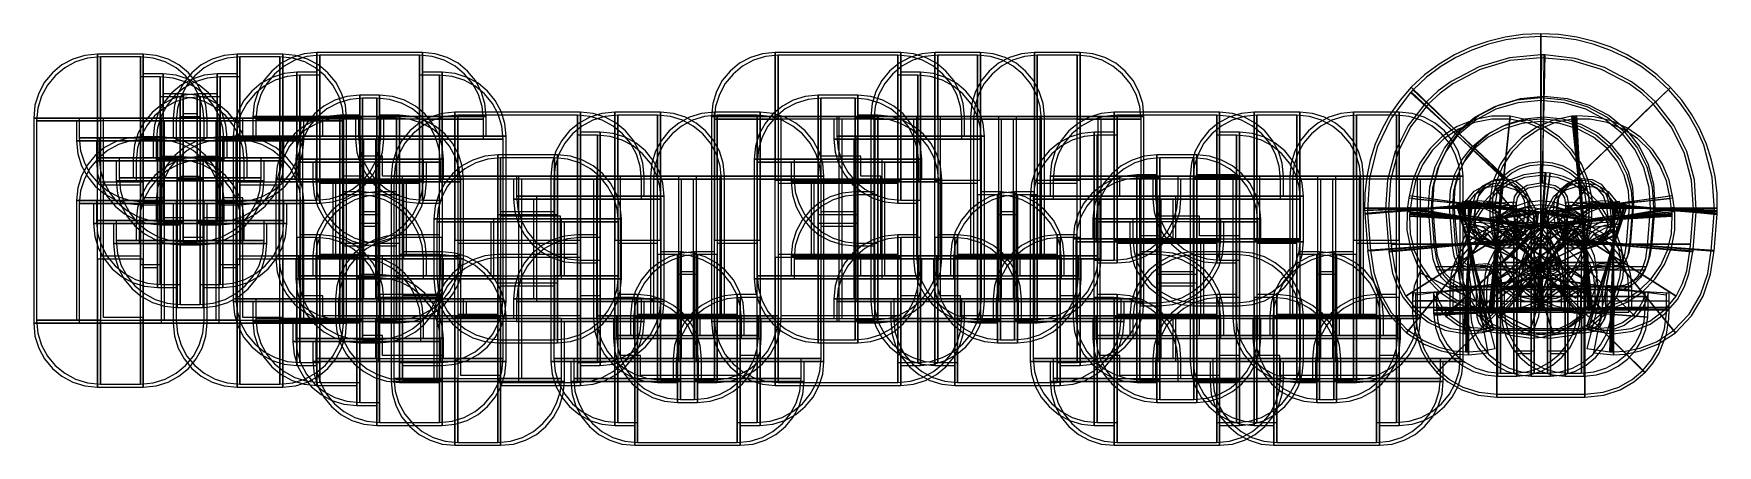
# Model space of a CAD drawing. Extents: x 0 to 153, y 0 to 38.
import ezdxf

# ---------------------------------------------------------------- set-up
doc = ezdxf.new("R2010")
doc.units = 0

msp = doc.modelspace()

# ---------------------------------------------------------------- linework, layer by layer
at = {"layer": 'Layer 1', "color": 7}
for points in [[(129.632705, 28.64578), (133.818938, 24.601391), (134.454743, 25.126969), (135.253738, 25.548033), (136.19278, 25.827715), (137.248727, 25.929148), (137.248463, 31.749974), (137.248463, 37.5708), (135.61039, 37.492308), (133.990983, 37.258133), (132.404169, 36.870175), (130.863876, 36.330334), (129.384033, 35.640513), (127.978566, 34.802611), (126.661403, 33.81853), (125.446473, 32.69017), (129.632705, 28.64578), (129.632705, 28.64578)], [(137.248463, 31.485391), (137.248463, 37.306217), (135.635201, 37.228896), (134.04084, 36.998285), (132.479048, 36.61636), (130.963492, 36.085098), (129.507839, 35.406475), (128.125756, 34.582467), (126.830912, 33.615052), (125.636973, 32.506205), (129.823205, 28.461816), (134.009437, 24.4174), (134.602269, 24.907079), (135.35385, 25.303029), (136.243047, 25.567955), (137.248727, 25.664565), (137.248463, 31.485391), (137.248463, 31.485391)], [(137.248463, 31.749974), (137.248463, 37.5708), (137.248463, 37.5708), (137.248463, 31.749974), (137.248463, 31.749974)], [(137.248463, 31.749974), (137.248463, 25.929148), (138.304765, 25.827713), (139.244113, 25.547937), (140.043414, 25.126616), (140.679575, 24.600544), (144.865807, 28.644987), (149.052039, 32.689455), (147.836933, 33.817969), (146.519624, 34.802192), (145.114024, 35.640221), (143.634041, 36.330151), (142.093584, 36.870079), (140.506562, 37.258099), (138.886885, 37.492307), (137.248463, 37.5708), (137.248463, 31.749974), (137.248463, 31.749974)], [(137.248463, 31.485391), (137.248463, 37.306217), (137.248463, 37.306217), (137.248463, 31.485391), (137.248463, 31.485391)], [(144.675572, 28.461287), (148.86154, 32.505782), (147.667413, 33.614821), (146.372396, 34.58237), (144.990148, 35.406461), (143.534326, 36.085128), (142.018589, 36.616404), (140.456593, 36.998322), (138.861999, 37.228916), (137.248463, 37.306217), (137.248463, 31.485391), (137.248463, 25.664565), (138.254651, 25.567961), (139.144233, 25.302973), (139.896149, 24.906837), (140.48934, 24.416792), (144.675572, 28.461287), (144.675572, 28.461287)], [(5.820826, 29.897893), (5.820826, 35.718719), (4.647727, 35.600461), (3.555098, 35.261291), (2.566347, 34.724616), (1.704881, 34.013842), (0.994106, 33.152376), (0.45743, 32.163625), (0.118259, 31.070995), (0, 29.897893), (5.820826, 29.897893), (5.820826, 29.897893)], [(6.085409, 29.63331), (6.085409, 35.454136), (4.912307, 35.335878), (3.819677, 34.996708), (2.830926, 34.460033), (1.96946, 33.749259), (1.258686, 32.887793), (0.722011, 31.899042), (0.382841, 30.806412), (0.264583, 29.63331), (6.085409, 29.63331), (6.085409, 29.63331)], [(5.820826, 29.897893), (5.820826, 24.077067), (9.978457, 24.077067), (9.978457, 29.897893), (9.978457, 35.718719), (5.820826, 35.718719), (5.820826, 29.897893), (5.820826, 29.897893)], [(9.713874, 29.63331), (9.713874, 35.454136), (6.085409, 35.454136), (6.085409, 29.63331), (6.085409, 23.812484), (9.713874, 23.812484), (9.713874, 29.63331), (9.713874, 29.63331)], [(9.713874, 29.63331), (15.5347, 29.63331), (15.416441, 30.806412), (15.077268, 31.899042), (14.54059, 32.887793), (13.829813, 33.749259), (12.968345, 34.460033), (11.979595, 34.996708), (10.886968, 35.335878), (9.713874, 35.454136), (9.713874, 29.63331), (9.713874, 29.63331)], [(9.978457, 29.897893), (15.799283, 29.897893), (15.681024, 31.070995), (15.341851, 32.163625), (14.805173, 33.152376), (14.094396, 34.013842), (13.232928, 34.724616), (12.244178, 35.261291), (11.151551, 35.600461), (9.978457, 35.718719), (9.978457, 29.897893), (9.978457, 29.897893)], [(18.52081, 29.897893), (18.52081, 35.718719), (17.347708, 35.600461), (16.255078, 35.261291), (15.266327, 34.724616), (14.404861, 34.013842), (13.694087, 33.152376), (13.157412, 32.163625), (12.818242, 31.070995), (12.699984, 29.897893), (18.52081, 29.897893), (18.52081, 29.897893)], [(18.785393, 29.63331), (18.785393, 35.454136), (17.612291, 35.335878), (16.519661, 34.996708), (15.53091, 34.460033), (14.669444, 33.749259), (13.95867, 32.887793), (13.421995, 31.899042), (13.082825, 30.806412), (12.964567, 29.63331), (18.785393, 29.63331), (18.785393, 29.63331)], [(18.52081, 29.897893), (18.52081, 24.077067), (22.678441, 24.077067), (22.678441, 29.897893), (22.678441, 35.718719), (18.52081, 35.718719), (18.52081, 29.897893), (18.52081, 29.897893)], [(22.413858, 29.63331), (22.413858, 35.454136), (18.785393, 35.454136), (18.785393, 29.63331), (18.785393, 23.812484), (22.413858, 23.812484), (22.413858, 29.63331), (22.413858, 29.63331)], [(25.792186, 30.049049), (25.792186, 35.869873), (24.619091, 35.751615), (23.526465, 35.412445), (22.537714, 34.87577), (21.676247, 34.164997), (20.96547, 33.303532), (20.428792, 32.314781), (20.089619, 31.222151), (19.97136, 30.049049), (25.792186, 30.049049), (25.792186, 30.049049)], [(26.056769, 29.784466), (26.056769, 35.60529), (24.883674, 35.487032), (23.791048, 35.147862), (22.802297, 34.611187), (21.94083, 33.900414), (21.230053, 33.038949), (20.693375, 32.050198), (20.354202, 30.957568), (20.235943, 29.784466), (26.056769, 29.784466), (26.056769, 29.784466)], [(22.413858, 29.63331), (28.23471, 29.63331), (28.11645, 30.806412), (27.777274, 31.899042), (27.240592, 32.887793), (26.52981, 33.749259), (25.668338, 34.460033), (24.679583, 34.996708), (23.586954, 35.335878), (22.413858, 35.454136), (22.413858, 29.63331), (22.413858, 29.63331)], [(22.678441, 29.897893), (28.499293, 29.897893), (28.381033, 31.070995), (28.041857, 32.163625), (27.505175, 33.152376), (26.794393, 34.013842), (25.932921, 34.724616), (24.944166, 35.261291), (23.851537, 35.600461), (22.678441, 35.718719), (22.678441, 29.897893), (22.678441, 29.897893)], [(25.792186, 30.049049), (25.792186, 24.228223), (35.392739, 24.228223), (35.392739, 30.049049), (35.392739, 35.869873), (25.792186, 35.869873), (25.792186, 30.049049), (25.792186, 30.049049)], [(35.128156, 29.784466), (35.128156, 35.60529), (26.056769, 35.60529), (26.056769, 29.784466), (26.056769, 23.96364), (35.128156, 23.96364), (35.128156, 29.784466), (35.128156, 29.784466)], [(35.128156, 29.784466), (40.948982, 29.784466), (40.83072, 30.957568), (40.491543, 32.050198), (39.954858, 33.038949), (39.244075, 33.900414), (38.382604, 34.611187), (37.393854, 35.147862), (36.301235, 35.487032), (35.128156, 35.60529), (35.128156, 29.784466), (35.128156, 29.784466)], [(35.392739, 30.049049), (41.213565, 30.049049), (41.095303, 31.222151), (40.756126, 32.314781), (40.219441, 33.303532), (39.508658, 34.164997), (38.647187, 34.87577), (37.658437, 35.412445), (36.565818, 35.751615), (35.392739, 35.869873), (35.392739, 30.049049), (35.392739, 30.049049)], [(67.534811, 30.049049), (67.534811, 35.869873), (66.361731, 35.751615), (65.269112, 35.412445), (64.280362, 34.87577), (63.418891, 34.164997), (62.708109, 33.303532), (62.171424, 32.314781), (61.832246, 31.222151), (61.713985, 30.049049), (67.534811, 30.049049), (67.534811, 30.049049)], [(67.799394, 29.784466), (67.799394, 35.60529), (66.626314, 35.487032), (65.533695, 35.147862), (64.544945, 34.611187), (63.683474, 33.900414), (62.972692, 33.038949), (62.436007, 32.050198), (62.096829, 30.957568), (61.978568, 29.784466), (67.799394, 29.784466), (67.799394, 29.784466)], [(67.534811, 30.049049), (67.534811, 24.228223), (78.949715, 24.228223), (78.949715, 30.049049), (78.949715, 35.869873), (67.534811, 35.869873), (67.534811, 30.049049), (67.534811, 30.049049)], [(78.685132, 29.784466), (78.685132, 35.60529), (67.799394, 35.60529), (67.799394, 29.784466), (67.799394, 23.96364), (78.685132, 23.96364), (78.685132, 29.784466), (78.685132, 29.784466)], [(82.053803, 30.049049), (82.053803, 35.869873), (80.880724, 35.751615), (79.788104, 35.412445), (78.799354, 34.87577), (77.937884, 34.164997), (77.227101, 33.303532), (76.690416, 32.314781), (76.351238, 31.222151), (76.232977, 30.049049), (82.053803, 30.049049), (82.053803, 30.049049)], [(82.318386, 29.784466), (82.318386, 35.60529), (81.145307, 35.487032), (80.052687, 35.147862), (79.063937, 34.611187), (78.202467, 33.900414), (77.491684, 33.038949), (76.954999, 32.050198), (76.615821, 30.957568), (76.49756, 29.784466), (82.318386, 29.784466), (82.318386, 29.784466)], [(78.685132, 29.784466), (84.505958, 29.784466), (84.387697, 30.957568), (84.048519, 32.050198), (83.511834, 33.038949), (82.801051, 33.900414), (81.939581, 34.611187), (80.950831, 35.147862), (79.858211, 35.487032), (78.685132, 35.60529), (78.685132, 29.784466), (78.685132, 29.784466)], [(78.949715, 30.049049), (84.770541, 30.049049), (84.65228, 31.222151), (84.313102, 32.314781), (83.776417, 33.303532), (83.065634, 34.164997), (82.204164, 34.87577), (81.215414, 35.412445), (80.122794, 35.751615), (78.949715, 35.869873), (78.949715, 30.049049), (78.949715, 30.049049)], [(82.053803, 30.049049), (82.053803, 24.228223), (86.21146, 24.228223), (86.21146, 30.049049), (86.21146, 35.869873), (82.053803, 35.869873), (82.053803, 30.049049), (82.053803, 30.049049)], [(85.946877, 29.784466), (85.946877, 35.60529), (82.318386, 35.60529), (82.318386, 29.784466), (82.318386, 23.96364), (85.946877, 23.96364), (85.946877, 29.784466), (85.946877, 29.784466)], [(91.125296, 30.049049), (91.125296, 35.869873), (89.952216, 35.751615), (88.859597, 35.412445), (87.870847, 34.87577), (87.009376, 34.164997), (86.298594, 33.303532), (85.761909, 32.314781), (85.422731, 31.222151), (85.30447, 30.049049), (91.125296, 30.049049), (91.125296, 30.049049)], [(91.389879, 29.784466), (91.389879, 35.60529), (90.216799, 35.487032), (89.12418, 35.147862), (88.13543, 34.611187), (87.273959, 33.900414), (86.563177, 33.038949), (86.026492, 32.050198), (85.687314, 30.957568), (85.569053, 29.784466), (91.389879, 29.784466), (91.389879, 29.784466)], [(85.946877, 29.784466), (91.767703, 29.784466), (91.649442, 30.957568), (91.310264, 32.050198), (90.773579, 33.038949), (90.062796, 33.900414), (89.201326, 34.611187), (88.212576, 35.147862), (87.119957, 35.487032), (85.946877, 35.60529), (85.946877, 29.784466), (85.946877, 29.784466)], [(86.21146, 30.049049), (92.032286, 30.049049), (91.914025, 31.222151), (91.574847, 32.314781), (91.038162, 33.303532), (90.327379, 34.164997), (89.465909, 34.87577), (88.477159, 35.412445), (87.38454, 35.751615), (86.21146, 35.869873), (86.21146, 30.049049), (86.21146, 30.049049)], [(91.125296, 30.049049), (91.125296, 24.228223), (95.282953, 24.228223), (95.282953, 30.049049), (95.282953, 35.869873), (91.125296, 35.869873), (91.125296, 30.049049), (91.125296, 30.049049)], [(95.01837, 29.784466), (95.01837, 35.60529), (91.389879, 35.60529), (91.389879, 29.784466), (91.389879, 23.96364), (95.01837, 23.96364), (95.01837, 29.784466), (95.01837, 29.784466)], [(95.01837, 29.784466), (100.839196, 29.784466), (100.720935, 30.957568), (100.381757, 32.050198), (99.845072, 33.038949), (99.134289, 33.900414), (98.272818, 34.611187), (97.284069, 35.147862), (96.191449, 35.487032), (95.01837, 35.60529), (95.01837, 29.784466), (95.01837, 29.784466)], [(95.282953, 30.049049), (101.103779, 30.049049), (100.985518, 31.222151), (100.64634, 32.314781), (100.109655, 33.303532), (99.398872, 34.164997), (98.537401, 34.87577), (97.548652, 35.412445), (96.456032, 35.751615), (95.282953, 35.869873), (95.282953, 30.049049), (95.282953, 30.049049)], [(131.011977, 27.31252), (135.197944, 23.267866), (135.984616, 23.775575), (137.248727, 24.011186), (137.248463, 29.832012), (137.248463, 35.652833), (134.383417, 35.380873), (131.623891, 34.569671), (129.071037, 33.226135), (127.903723, 32.356901), (126.826009, 31.357174), (131.011977, 27.31252), (131.011977, 27.31252)], [(137.248463, 29.567429), (137.248463, 35.38825), (134.432716, 35.120913), (131.722812, 34.324134), (129.217744, 33.005653), (128.07296, 32.153193), (127.016509, 31.17321), (131.202476, 27.128556), (135.388444, 23.083902), (136.084231, 23.530356), (137.248727, 23.746603), (137.248463, 29.567429), (137.248463, 29.567429)], [(137.248463, 29.832012), (137.182052, 24.011556), (137.408535, 24.008963), (137.474946, 29.829419), (137.541356, 35.649869), (137.314873, 35.652452), (137.248463, 29.832012), (137.248463, 29.832012)], [(137.248463, 29.832012), (137.314873, 35.652452), (137.248463, 35.652833), (137.248463, 29.832012), (137.248463, 29.832012)], [(137.248463, 29.567429), (137.248463, 35.38825), (137.248463, 35.38825), (137.248463, 29.567429), (137.248463, 29.567429)], [(143.295507, 27.128556), (147.481739, 31.172998), (146.425177, 32.153152), (145.28026, 33.005716), (142.774874, 34.324255), (140.064601, 35.120978), (137.248463, 35.38825), (137.248463, 29.567429), (137.248463, 23.746603), (138.413818, 23.530303), (139.109275, 23.084113), (143.295507, 27.128556), (143.295507, 27.128556)], [(137.474946, 29.829419), (137.336569, 24.010233), (138.545944, 23.762071), (139.29951, 23.267866), (143.486007, 27.312256), (147.672239, 31.356671), (146.629299, 32.32745), (145.501906, 33.175655), (143.040118, 34.501326), (140.379596, 35.327653), (137.613058, 35.648605), (137.474946, 29.829419), (137.474946, 29.829419)], [(137.474946, 29.829419), (137.613058, 35.648605), (137.541356, 35.649869), (137.474946, 29.829419), (137.474946, 29.829419)], [(9.978457, 28.083542), (9.978457, 22.262716), (11.792808, 22.262716), (11.792808, 28.083542), (11.792808, 33.904368), (9.978457, 33.904368), (9.978457, 28.083542), (9.978457, 28.083542)], [(16.706459, 28.083542), (16.706459, 33.904368), (15.533356, 33.786108), (14.440726, 33.446936), (13.451975, 32.910257), (12.590509, 32.199481), (11.879736, 31.338013), (11.343061, 30.349263), (11.003891, 29.256636), (10.885633, 28.083542), (16.706459, 28.083542), (16.706459, 28.083542)], [(11.792808, 28.083542), (17.613634, 28.083542), (17.495376, 29.256636), (17.156206, 30.349263), (16.619531, 31.338013), (15.908757, 32.199481), (15.047292, 32.910257), (14.05854, 33.446936), (12.96591, 33.786108), (11.792808, 33.904368), (11.792808, 28.083542), (11.792808, 28.083542)], [(16.706459, 28.083542), (16.706459, 22.262716), (18.52081, 22.262716), (18.52081, 28.083542), (18.52081, 33.904368), (16.706459, 33.904368), (16.706459, 28.083542), (16.706459, 28.083542)], [(23.977834, 28.234698), (23.977834, 34.055524), (22.804732, 33.937265), (21.712102, 33.598092), (20.723351, 33.061414), (19.861885, 32.350637), (19.151112, 31.489169), (18.614436, 30.500419), (18.275266, 29.407792), (18.157008, 28.234698), (23.977834, 28.234698), (23.977834, 28.234698)], [(24.242417, 27.970115), (24.242417, 33.790941), (23.069315, 33.672682), (21.976685, 33.333509), (20.987934, 32.796831), (20.126468, 32.086054), (19.415695, 31.224586), (18.879019, 30.235836), (18.539849, 29.143209), (18.421591, 27.970115), (24.242417, 27.970115), (24.242417, 27.970115)], [(23.977834, 28.234698), (23.977834, 22.413872), (25.792186, 22.413872), (25.792186, 28.234698), (25.792186, 34.055524), (23.977834, 34.055524), (23.977834, 28.234698), (23.977834, 28.234698)], [(26.056769, 27.970115), (26.056769, 33.790941), (24.242417, 33.790941), (24.242417, 27.970115), (24.242417, 22.149289), (26.056769, 22.149289), (26.056769, 27.970115), (26.056769, 27.970115)], [(36.942401, 27.970115), (36.942401, 33.790941), (35.128156, 33.790941), (35.128156, 27.970115), (35.128156, 22.149289), (36.942401, 22.149289), (36.942401, 27.970115), (36.942401, 27.970115)], [(35.392739, 28.234698), (35.392739, 22.413872), (37.206984, 22.413872), (37.206984, 28.234698), (37.206984, 34.055524), (35.392739, 34.055524), (35.392739, 28.234698), (35.392739, 28.234698)], [(36.942401, 27.970115), (42.763227, 27.970115), (42.644966, 29.143209), (42.305788, 30.235836), (41.769103, 31.224586), (41.058321, 32.086054), (40.19685, 32.796831), (39.2081, 33.333509), (38.115481, 33.672682), (36.942401, 33.790941), (36.942401, 27.970115), (36.942401, 27.970115)], [(37.206984, 28.234698), (43.02781, 28.234698), (42.909549, 29.407792), (42.570371, 30.500419), (42.033686, 31.489169), (41.322904, 32.350637), (40.461433, 33.061414), (39.472683, 33.598092), (38.380064, 33.937265), (37.206984, 34.055524), (37.206984, 28.234698), (37.206984, 28.234698)], [(80.499378, 27.970115), (80.499378, 33.790941), (78.685132, 33.790941), (78.685132, 27.970115), (78.685132, 22.149289), (80.499378, 22.149289), (80.499378, 27.970115), (80.499378, 27.970115)], [(78.949715, 28.234698), (78.949715, 22.413872), (80.763961, 22.413872), (80.763961, 28.234698), (80.763961, 34.055524), (78.949715, 34.055524), (78.949715, 28.234698), (78.949715, 28.234698)], [(80.499378, 27.970115), (86.320204, 27.970115), (86.201942, 29.143209), (85.862765, 30.235836), (85.32608, 31.224586), (84.615297, 32.086054), (83.753826, 32.796831), (82.765076, 33.333509), (81.672457, 33.672682), (80.499378, 33.790941), (80.499378, 27.970115), (80.499378, 27.970115)], [(80.763961, 28.234698), (86.584787, 28.234698), (86.466525, 29.407792), (86.127348, 30.500419), (85.590663, 31.489169), (84.87988, 32.350637), (84.018409, 33.061414), (83.029659, 33.598092), (81.93704, 33.937265), (80.763961, 34.055524), (80.763961, 28.234698), (80.763961, 28.234698)], [(11.528225, 27.818959), (11.528225, 33.639785), (9.713874, 33.639785), (9.713874, 27.818959), (9.713874, 21.998133), (11.528225, 21.998133), (11.528225, 27.818959), (11.528225, 27.818959)], [(16.971042, 27.818959), (16.971042, 33.639785), (15.797939, 33.521525), (14.705309, 33.182353), (13.716558, 32.645674), (12.855092, 31.934898), (12.144319, 31.07343), (11.607644, 30.08468), (11.268474, 28.992053), (11.150216, 27.818959), (16.971042, 27.818959), (16.971042, 27.818959)], [(11.528225, 27.818959), (17.349051, 27.818959), (17.230793, 28.992053), (16.891623, 30.08468), (16.354948, 31.07343), (15.644174, 31.934898), (14.782709, 32.645674), (13.793957, 33.182353), (12.701327, 33.521525), (11.528225, 33.639785), (11.528225, 27.818959), (11.528225, 27.818959)], [(18.785393, 27.818959), (18.785393, 33.639785), (16.971042, 33.639785), (16.971042, 27.818959), (16.971042, 21.998133), (18.785393, 21.998133), (18.785393, 27.818959), (18.785393, 27.818959)], [(127.005925, 21.688597), (132.823312, 21.889601), (132.870726, 22.68561), (133.061337, 23.406977), (133.819467, 24.601814), (129.632705, 28.64578), (125.445944, 32.68972), (124.419459, 31.511889), (123.529681, 30.250489), (122.778878, 28.915526), (122.169315, 27.51701), (121.70326, 26.064948), (121.382979, 24.569348), (121.210738, 23.040218), (121.188804, 21.487567), (127.005925, 21.688597), (127.005925, 21.688597)], [(129.662868, 28.291795), (125.374771, 32.227943), (123.605434, 29.869541), (122.351613, 27.247267), (121.628958, 24.4325), (121.453122, 21.496615), (127.270244, 21.697619), (133.08763, 21.898623), (133.294402, 23.274415), (133.951229, 24.355646), (129.662868, 28.291795), (129.662868, 28.291795)], [(129.662868, 28.291795), (125.426629, 32.283585), (125.374771, 32.227943), (129.662868, 28.291795), (129.662868, 28.291795)], [(129.823205, 28.461816), (125.586702, 32.453606), (125.426629, 32.283585), (129.662868, 28.291795), (133.899371, 24.300005), (134.059708, 24.469999), (129.823205, 28.461816), (129.823205, 28.461816)], [(129.632705, 28.64578), (125.446473, 32.69017), (125.445944, 32.68972), (129.632705, 28.64578), (129.632705, 28.64578)], [(129.823205, 28.461816), (125.636973, 32.506205), (125.586702, 32.453606), (129.823205, 28.461816), (129.823205, 28.461816)], [(147.22774, 21.697619), (153.045126, 21.496721), (152.854085, 24.526634), (152.081151, 27.423619), (151.482156, 28.797761), (150.744506, 30.109268), (149.870475, 31.348339), (148.862333, 32.505173), (144.675572, 28.461287), (140.488811, 24.4174), (141.189294, 23.313249), (141.410353, 21.898543), (147.22774, 21.697619), (147.22774, 21.697619)], [(144.865807, 28.644987), (140.679046, 24.601153), (141.436811, 23.406842), (141.627377, 22.685533), (141.674672, 21.889495), (147.492058, 21.688597), (153.309444, 21.487673), (153.287425, 23.040277), (153.115129, 24.569345), (152.79483, 26.064865), (152.328801, 27.516825), (151.719313, 28.915214), (150.968641, 30.250022), (150.079057, 31.511236), (149.052833, 32.688847), (144.865807, 28.644987), (144.865807, 28.644987)], [(144.675572, 28.461287), (148.862333, 32.505173), (148.86154, 32.505782), (144.675572, 28.461287), (144.675572, 28.461287)], [(144.865807, 28.644987), (149.052833, 32.688847), (149.052039, 32.689455), (144.865807, 28.644987), (144.865807, 28.644987)], [(14.892345, 26.269428), (14.892345, 32.090254), (13.719251, 31.971996), (12.626624, 31.632826), (11.637874, 31.096151), (10.776406, 30.385377), (10.065629, 29.523911), (9.528951, 28.53516), (9.189778, 27.44253), (9.071519, 26.269428), (14.892345, 26.269428), (14.892345, 26.269428)], [(15.156928, 26.004845), (15.156928, 31.825671), (13.983834, 31.707413), (12.891207, 31.368243), (11.902457, 30.831568), (11.040989, 30.120794), (10.330212, 29.259328), (9.793534, 28.270577), (9.454361, 27.177947), (9.336102, 26.004845), (15.156928, 26.004845), (15.156928, 26.004845)], [(13.342577, 26.004845), (13.342577, 31.825671), (11.528225, 31.825671), (11.528225, 26.004845), (11.528225, 20.184019), (13.342577, 20.184019), (13.342577, 26.004845), (13.342577, 26.004845)], [(11.792808, 26.269428), (11.792808, 20.448602), (13.60716, 20.448602), (13.60716, 26.269428), (13.60716, 32.090254), (11.792808, 32.090254), (11.792808, 26.269428), (11.792808, 26.269428)], [(13.342577, 26.004845), (19.163403, 26.004845), (19.045145, 27.177947), (18.705975, 28.270577), (18.1693, 29.259328), (17.458526, 30.120794), (16.59706, 30.831568), (15.608309, 31.368243), (14.515679, 31.707413), (13.342577, 31.825671), (13.342577, 26.004845), (13.342577, 26.004845)], [(13.60716, 26.269428), (19.427986, 26.269428), (19.309728, 27.44253), (18.970558, 28.53516), (18.433883, 29.523911), (17.723109, 30.385377), (16.861643, 31.096151), (15.872892, 31.632826), (14.780262, 31.971996), (13.60716, 32.090254), (13.60716, 26.269428), (13.60716, 26.269428)], [(14.892345, 26.269428), (14.892345, 20.448602), (16.706459, 20.448602), (16.706459, 26.269428), (16.706459, 32.090254), (14.892345, 32.090254), (14.892345, 26.269428), (14.892345, 26.269428)], [(16.971042, 26.004845), (16.971042, 31.825671), (15.156928, 31.825671), (15.156928, 26.004845), (15.156928, 20.184019), (16.971042, 20.184019), (16.971042, 26.004845), (16.971042, 26.004845)], [(29.685154, 26.156001), (29.685154, 31.976827), (28.512078, 31.858569), (27.419468, 31.519399), (26.430731, 30.982724), (25.569275, 30.271951), (24.858507, 29.410485), (24.321834, 28.421734), (23.982666, 27.329104), (23.864408, 26.156001), (29.685154, 26.156001), (29.685154, 26.156001)], [(29.949737, 25.891418), (29.949737, 31.712244), (28.776661, 31.593986), (27.684051, 31.254816), (26.695314, 30.718141), (25.833858, 30.007368), (25.12309, 29.145902), (24.586417, 28.157151), (24.247249, 27.064521), (24.128991, 25.891418), (29.949737, 25.891418), (29.949737, 25.891418)], [(29.685154, 26.156001), (29.685154, 20.335175), (31.499664, 20.335175), (31.499664, 26.156001), (31.499664, 31.976827), (29.685154, 31.976827), (29.685154, 26.156001), (29.685154, 26.156001)], [(31.235081, 25.891418), (31.235081, 31.712244), (29.949737, 31.712244), (29.949737, 25.891418), (29.949737, 20.070592), (31.235081, 20.070592), (31.235081, 25.891418), (31.235081, 25.891418)], [(31.235081, 25.891418), (37.055907, 25.891418), (36.937646, 27.064521), (36.598468, 28.157151), (36.061783, 29.145902), (35.351001, 30.007368), (34.48953, 30.718141), (33.50078, 31.254816), (32.408161, 31.593986), (31.235081, 31.712244), (31.235081, 25.891418), (31.235081, 25.891418)], [(31.499664, 26.156001), (37.32049, 26.156001), (37.202229, 27.329104), (36.863051, 28.421734), (36.326366, 29.410485), (35.615584, 30.271951), (34.754113, 30.982724), (33.765363, 31.519399), (32.672744, 31.858569), (31.499664, 31.976827), (31.499664, 26.156001), (31.499664, 26.156001)], [(71.427885, 26.156001), (71.427885, 31.976827), (70.254806, 31.858569), (69.162186, 31.519399), (68.173437, 30.982724), (67.311966, 30.271951), (66.601183, 29.410485), (66.064498, 28.421734), (65.72532, 27.329104), (65.607059, 26.156001), (71.427885, 26.156001), (71.427885, 26.156001)], [(71.692468, 25.891418), (71.692468, 31.712244), (70.519389, 31.593986), (69.426769, 31.254816), (68.43802, 30.718141), (67.576549, 30.007368), (66.865766, 29.145902), (66.329081, 28.157151), (65.989903, 27.064521), (65.871642, 25.891418), (71.692468, 25.891418), (71.692468, 25.891418)], [(71.427885, 26.156001), (71.427885, 20.335175), (75.056641, 20.335175), (75.056641, 26.156001), (75.056641, 31.976827), (71.427885, 31.976827), (71.427885, 26.156001), (71.427885, 26.156001)], [(74.792058, 25.891418), (74.792058, 31.712244), (71.692468, 31.712244), (71.692468, 25.891418), (71.692468, 20.070592), (74.792058, 20.070592), (74.792058, 25.891418), (74.792058, 25.891418)], [(74.792058, 25.891418), (80.612884, 25.891418), (80.494622, 27.064521), (80.155445, 28.157151), (79.61876, 29.145902), (78.907977, 30.007368), (78.046506, 30.718141), (77.057756, 31.254816), (75.965137, 31.593986), (74.792058, 31.712244), (74.792058, 25.891418), (74.792058, 25.891418)], [(75.056641, 26.156001), (80.877467, 26.156001), (80.759205, 27.329104), (80.420028, 28.421734), (79.883343, 29.410485), (79.17256, 30.271951), (78.311089, 30.982724), (77.322339, 31.519399), (76.22972, 31.858569), (75.056641, 31.976827), (75.056641, 26.156001), (75.056641, 26.156001)], [(128.921771, 21.773078), (134.739422, 21.959742), (134.856401, 22.728732), (135.197415, 23.267337), (131.011977, 27.31252), (126.826538, 31.357703), (125.15117, 29.224879), (123.963982, 26.83763), (123.277401, 24.267596), (123.103855, 21.586415), (128.921771, 21.773078), (128.921771, 21.773078)], [(131.202476, 27.128556), (127.016773, 31.173686), (125.376309, 29.085479), (124.212987, 26.74751), (123.539409, 24.229508), (123.368174, 21.601205), (129.186089, 21.785223), (135.004005, 21.96924), (135.104083, 22.635215), (135.387915, 23.083426), (131.202476, 27.128556), (131.202476, 27.128556)], [(137.248463, 31.749974), (139.405682, 31.542905), (141.439126, 30.93904), (143.281575, 29.964396), (144.865807, 28.644987), (146.042399, 27.1487), (146.882789, 25.461828), (147.371251, 23.627439), (147.492058, 21.688597), (147.492058, 21.686004), (147.491793, 21.683411), (147.489941, 21.647772), (147.489412, 21.641051), (147.221654, 18.248489), (147.045545, 17.049897), (146.728967, 16.103078), (146.3032, 15.380373), (145.79952, 14.854127), (144.733979, 14.297934), (143.851396, 14.175366), (143.124057, 14.246671), (143.113209, 13.235884), (143.116913, 12.624036), (143.118766, 12.446792), (143.034661, 11.658613), (142.582456, 10.832571), (142.581927, 10.832042), (142.077664, 10.484909), (141.250545, 10.318751), (133.247174, 10.318751), (132.420021, 10.485074), (131.915528, 10.833365), (131.594378, 11.292737), (131.435673, 11.780959), (131.38107, 12.624036), (131.38398, 13.236916), (131.384245, 13.237419), (131.373132, 14.246406), (130.646587, 14.175366), (129.764005, 14.298), (128.698463, 14.854894), (128.194746, 15.381726), (127.768917, 16.105234), (127.452327, 17.053135), (127.276329, 18.253145), (127.006455, 21.676955), (127.005925, 21.682644), (127.005925, 21.688597), (127.126741, 23.627485), (127.61526, 25.461997), (128.455807, 27.149105), (129.632705, 28.64578), (131.216689, 29.964794), (133.058791, 30.939189), (135.091789, 31.542928), (137.248463, 31.749974), (137.248463, 31.749974)], [(137.248463, 31.485391), (135.141869, 31.283125), (133.158605, 30.69407), (131.363955, 29.744781), (129.823205, 28.461816), (129.662868, 28.291795), (128.589157, 26.861647), (127.823024, 25.260841), (127.378657, 23.526968), (127.270244, 21.697619), (127.540118, 18.273545), (127.701946, 17.147633), (127.987706, 16.264335), (128.366304, 15.594756), (128.806644, 15.109999), (129.748167, 14.57936), (130.563508, 14.441245), (130.646587, 14.439949), (131.611257, 14.570176), (131.648563, 13.23562), (131.645653, 12.620676), (131.695229, 11.83199), (131.832023, 11.408476), (132.104175, 11.018838), (132.528136, 10.726473), (133.247174, 10.583334), (141.250545, 10.583334), (141.969516, 10.72654), (142.393808, 11.018573), (142.665626, 11.408335), (142.802457, 11.831779), (142.85233, 12.620676), (142.848626, 13.234323), (142.886991, 14.570176), (143.735244, 14.442012), (143.851396, 14.439949), (144.661375, 14.552344), (145.631444, 15.058577), (146.091044, 15.538643), (146.488106, 16.212281), (146.788442, 17.111195), (146.957865, 18.267089), (147.225623, 21.66198), (147.22774, 21.697619), (147.110248, 23.584575), (146.635272, 25.368437), (145.818488, 27.007807), (144.675572, 28.461287), (143.13431, 29.744606), (141.339246, 30.694053), (139.355568, 31.283143), (137.248463, 31.485391), (137.248463, 31.485391)], [(145.3111, 21.784693), (151.129016, 21.596734), (150.958868, 24.22729), (150.28536, 26.746776), (149.121662, 29.085525), (147.480945, 31.173871), (143.295507, 27.128556), (139.110068, 23.08324), (139.393801, 22.635414), (139.493185, 21.97268), (145.3111, 21.784693), (145.3111, 21.784693)], [(143.486007, 27.312256), (139.300304, 23.267046), (139.64145, 22.728676), (139.757768, 21.963234), (145.575419, 21.773078), (151.39307, 21.582922), (151.220582, 24.266242), (150.534068, 26.837435), (149.346648, 29.225014), (147.671445, 31.357492), (143.486007, 27.312256), (143.486007, 27.312256)], [(5.820826, 11.225927), (11.641652, 11.225927), (11.641652, 29.897893), (5.820826, 29.897893), (0, 29.897893), (0, 11.225927), (5.820826, 11.225927), (5.820826, 11.225927)], [(6.085409, 29.63331), (0.264583, 29.63331), (0.264583, 11.49051), (6.085409, 11.49051), (11.906235, 11.49051), (11.906235, 29.63331), (6.085409, 29.63331), (6.085409, 29.63331)], [(9.713874, 27.818959), (15.5347, 27.818959), (15.5347, 29.63331), (9.713874, 29.63331), (3.893048, 29.63331), (3.893048, 27.818959), (9.713874, 27.818959), (9.713874, 27.818959)], [(9.978457, 29.897893), (4.157631, 29.897893), (4.157631, 28.083542), (9.978457, 28.083542), (15.799283, 28.083542), (15.799283, 29.897893), (9.978457, 29.897893), (9.978457, 29.897893)], [(22.678441, 11.225927), (18.52081, 11.225927), (18.52081, 22.111559), (17.235625, 22.111559), (17.235625, 20.297208), (15.421511, 20.297208), (15.421511, 18.483094), (13.077994, 18.483094), (13.077994, 20.297208), (11.263642, 20.297208), (11.263642, 22.111559), (9.978457, 22.111559), (9.978457, 11.225927), (5.820826, 11.225927), (5.820826, 29.897893), (9.978457, 29.897893), (9.978457, 28.083542), (11.792808, 28.083542), (11.792808, 26.269428), (13.60716, 26.269428), (13.60716, 24.455077), (14.892345, 24.455077), (14.892345, 26.269428), (16.706459, 26.269428), (16.706459, 28.083542), (18.52081, 28.083542), (18.52081, 29.897893), (22.678441, 29.897893), (22.678441, 11.225927), (22.678441, 11.225927)], [(13.342577, 26.004845), (11.528225, 26.004845), (11.528225, 27.818959), (9.713874, 27.818959), (9.713874, 29.63331), (6.085409, 29.63331), (6.085409, 11.49051), (9.713874, 11.49051), (9.713874, 22.376142), (11.528225, 22.376142), (11.528225, 20.561791), (13.342577, 20.561791), (13.342577, 18.747677), (15.156928, 18.747677), (15.156928, 20.561791), (16.971042, 20.561791), (16.971042, 22.376142), (18.785393, 22.376142), (18.785393, 11.49051), (22.413858, 11.49051), (22.413858, 29.63331), (18.785393, 29.63331), (18.785393, 27.818959), (16.971042, 27.818959), (16.971042, 26.004845), (15.156928, 26.004845), (15.156928, 24.190494), (13.342577, 24.190494), (13.342577, 26.004845), (13.342577, 26.004845)], [(13.607133, 20.82648), (11.792835, 20.82648), (11.792835, 22.640752), (9.978563, 22.640752), (9.978563, 11.755066), (6.349992, 11.755066), (6.349992, 29.897893), (9.978563, 29.897893), (9.978563, 28.083621), (11.792835, 28.083621), (11.792835, 26.269322), (13.607133, 26.269322), (13.607133, 24.45505), (15.421405, 24.45505), (15.421405, 26.269322), (17.235704, 26.269322), (17.235704, 28.083621), (19.049976, 28.083621), (19.049976, 29.897893), (22.678547, 29.897893), (22.678547, 11.755066), (19.049976, 11.755066), (19.049976, 22.640752), (17.235704, 22.640752), (17.235704, 20.82648), (15.421405, 20.82648), (15.421405, 19.012181), (13.607133, 19.012181), (13.607133, 20.82648), (13.607133, 20.82648)], [(18.52081, 28.083542), (24.341636, 28.083542), (24.341636, 29.897893), (18.52081, 29.897893), (12.699984, 29.897893), (12.699984, 28.083542), (18.52081, 28.083542), (18.52081, 28.083542)], [(18.785393, 29.63331), (12.964567, 29.63331), (12.964567, 27.818959), (18.785393, 27.818959), (24.606219, 27.818959), (24.606219, 29.63331), (18.785393, 29.63331), (18.785393, 29.63331)], [(15.156928, 24.190494), (15.156928, 30.01132), (13.342577, 30.01132), (13.342577, 24.190494), (13.342577, 18.369668), (15.156928, 18.369668), (15.156928, 24.190494), (15.156928, 24.190494)], [(13.60716, 24.455077), (13.60716, 18.634251), (14.892345, 18.634251), (14.892345, 24.455077), (14.892345, 30.275903), (13.60716, 30.275903), (13.60716, 24.455077), (13.60716, 24.455077)], [(22.413858, 11.49051), (28.23471, 11.49051), (28.23471, 29.63331), (22.413858, 29.63331), (16.593032, 29.63331), (16.593032, 11.49051), (22.413858, 11.49051), (22.413858, 11.49051)], [(22.678441, 29.897893), (16.857615, 29.897893), (16.857615, 11.225927), (22.678441, 11.225927), (28.499293, 11.225927), (28.499293, 29.897893), (22.678441, 29.897893), (22.678441, 29.897893)], [(25.792186, 28.234698), (31.612906, 28.234698), (31.612906, 30.049049), (25.792186, 30.049049), (19.97136, 30.049049), (19.97136, 28.234698), (25.792186, 28.234698), (25.792186, 28.234698)], [(26.056769, 29.784466), (20.235943, 29.784466), (20.235943, 27.970115), (26.056769, 27.970115), (31.877489, 27.970115), (31.877489, 29.784466), (26.056769, 29.784466), (26.056769, 29.784466)], [(27.870909, 24.34165), (27.870909, 30.162476), (26.697798, 30.044218), (25.605161, 29.705048), (24.616405, 29.168373), (23.754936, 28.457599), (23.044161, 27.596133), (22.507485, 26.607382), (22.168314, 25.514752), (22.050056, 24.34165), (27.870909, 24.34165), (27.870909, 24.34165)], [(28.135492, 24.077067), (28.135492, 29.897893), (26.962381, 29.779635), (25.869744, 29.440465), (24.880988, 28.90379), (24.019519, 28.193016), (23.308744, 27.33155), (22.772068, 26.342799), (22.432897, 25.250169), (22.314639, 24.077067), (28.135492, 24.077067), (28.135492, 24.077067)], [(35.392739, 28.234698), (37.206984, 28.234698), (37.206984, 13.191434), (33.578493, 13.191434), (33.578493, 11.906249), (37.206984, 11.906249), (37.206984, 7.748592), (31.235081, 7.748592), (31.235081, 9.562837), (29.420571, 9.562837), (29.420571, 11.377083), (25.792186, 11.377083), (25.792186, 13.191434), (23.977834, 13.191434), (23.977834, 28.234698), (25.792186, 28.234698), (25.792186, 30.049049), (35.392739, 30.049049), (35.392739, 28.234698), (35.392739, 28.234698)], [(36.942401, 11.641666), (33.31391, 11.641666), (33.31391, 13.456017), (36.942401, 13.456017), (36.942401, 27.970115), (35.128156, 27.970115), (35.128156, 29.784466), (26.056769, 29.784466), (26.056769, 27.970115), (24.242417, 27.970115), (24.242417, 13.456017), (26.056769, 13.456017), (26.056769, 11.641666), (29.685154, 11.641666), (29.685154, 9.82742), (31.499664, 9.82742), (31.499664, 8.013175), (36.942401, 8.013175), (36.942401, 11.641666), (36.942401, 11.641666)], [(29.949737, 11.906249), (26.321272, 11.906249), (26.321272, 13.720521), (24.507, 13.720521), (24.507, 28.234804), (26.321272, 28.234804), (26.321272, 30.049076), (35.392739, 30.049076), (35.392739, 28.234804), (37.206984, 28.234804), (37.206984, 13.720521), (33.578493, 13.720521), (33.578493, 11.906249), (37.206984, 11.906249), (37.206984, 8.277758), (31.764247, 8.277758), (31.764247, 10.092003), (29.949737, 10.092003), (29.949737, 11.906249), (29.949737, 11.906249)], [(27.870909, 24.34165), (27.870909, 18.520824), (29.685154, 18.520824), (29.685154, 24.34165), (29.685154, 30.162476), (27.870909, 30.162476), (27.870909, 24.34165), (27.870909, 24.34165)], [(29.949737, 24.077067), (29.949737, 29.897893), (28.135492, 29.897893), (28.135492, 24.077067), (28.135492, 18.256241), (29.949737, 18.256241), (29.949737, 24.077067), (29.949737, 24.077067)], [(35.128156, 27.970115), (40.948982, 27.970115), (40.948982, 29.784466), (35.128156, 29.784466), (29.30733, 29.784466), (29.30733, 27.970115), (35.128156, 27.970115), (35.128156, 27.970115)], [(35.392739, 30.049049), (29.571913, 30.049049), (29.571913, 28.234698), (35.392739, 28.234698), (41.213565, 28.234698), (41.213565, 30.049049), (35.392739, 30.049049), (35.392739, 30.049049)], [(33.049327, 24.077067), (33.049327, 29.897893), (31.235081, 29.897893), (31.235081, 24.077067), (31.235081, 18.256241), (33.049327, 18.256241), (33.049327, 24.077067), (33.049327, 24.077067)], [(31.499664, 24.34165), (31.499664, 18.520824), (33.31391, 18.520824), (33.31391, 24.34165), (33.31391, 30.162476), (31.499664, 30.162476), (31.499664, 24.34165), (31.499664, 24.34165)], [(38.364535, 24.606233), (38.364535, 30.427059), (37.191456, 30.308801), (36.098836, 29.969631), (35.110087, 29.432956), (34.248616, 28.722182), (33.537833, 27.860716), (33.001148, 26.871965), (32.66197, 25.779335), (32.543709, 24.606233), (38.364535, 24.606233), (38.364535, 24.606233)], [(38.629118, 24.34165), (38.629118, 30.162476), (37.456039, 30.044218), (36.363419, 29.705048), (35.37467, 29.168373), (34.513199, 28.457599), (33.802416, 27.596133), (33.265731, 26.607382), (32.926553, 25.514752), (32.808292, 24.34165), (38.629118, 24.34165), (38.629118, 24.34165)], [(33.049327, 24.077067), (38.870153, 24.077067), (38.751892, 25.250169), (38.412714, 26.342799), (37.876029, 27.33155), (37.165246, 28.193016), (36.303776, 28.90379), (35.315026, 29.440465), (34.222406, 29.779635), (33.049327, 29.897893), (33.049327, 24.077067), (33.049327, 24.077067)], [(33.31391, 24.34165), (39.134736, 24.34165), (39.016475, 25.514752), (38.677297, 26.607382), (38.140612, 27.596133), (37.429829, 28.457599), (36.568359, 29.168373), (35.579609, 29.705048), (34.486989, 30.044218), (33.31391, 30.162476), (33.31391, 24.34165), (33.31391, 24.34165)], [(38.364535, 24.606233), (38.364535, 18.785407), (49.779439, 18.785407), (49.779439, 24.606233), (49.779439, 30.427059), (38.364535, 30.427059), (38.364535, 24.606233), (38.364535, 24.606233)], [(49.514856, 24.34165), (49.514856, 30.162476), (38.629118, 30.162476), (38.629118, 24.34165), (38.629118, 18.520824), (49.514856, 18.520824), (49.514856, 24.34165), (49.514856, 24.34165)], [(52.9166, 24.606233), (52.9166, 30.427059), (51.743521, 30.308801), (50.650901, 29.969631), (49.662152, 29.432956), (48.800681, 28.722182), (48.089898, 27.860716), (47.553213, 26.871965), (47.214035, 25.779335), (47.095774, 24.606233), (52.9166, 24.606233), (52.9166, 24.606233)], [(53.181183, 24.34165), (53.181183, 30.162476), (52.008104, 30.044218), (50.915484, 29.705048), (49.926735, 29.168373), (49.065264, 28.457599), (48.354481, 27.596133), (47.817796, 26.607382), (47.478618, 25.514752), (47.360357, 24.34165), (53.181183, 24.34165), (53.181183, 24.34165)], [(49.514856, 24.34165), (55.335682, 24.34165), (55.217421, 25.514752), (54.878243, 26.607382), (54.341558, 27.596133), (53.630776, 28.457599), (52.769305, 29.168373), (51.780555, 29.705048), (50.687936, 30.044218), (49.514856, 30.162476), (49.514856, 24.34165), (49.514856, 24.34165)], [(49.779439, 24.606233), (55.600265, 24.606233), (55.482004, 25.779335), (55.142826, 26.871965), (54.606141, 27.860716), (53.895359, 28.722182), (53.033888, 29.432956), (52.045138, 29.969631), (50.952519, 30.308801), (49.779439, 30.427059), (49.779439, 24.606233), (49.779439, 24.606233)], [(52.9166, 24.606233), (52.9166, 18.785407), (57.074257, 18.785407), (57.074257, 24.606233), (57.074257, 30.427059), (52.9166, 30.427059), (52.9166, 24.606233), (52.9166, 24.606233)], [(56.809674, 24.34165), (56.809674, 30.162476), (53.181183, 30.162476), (53.181183, 24.34165), (53.181183, 18.520824), (56.809674, 18.520824), (56.809674, 24.34165), (56.809674, 24.34165)], [(61.988093, 24.606233), (61.988093, 30.427059), (60.815013, 30.308801), (59.722394, 29.969631), (58.733644, 29.432956), (57.872173, 28.722182), (57.161391, 27.860716), (56.624706, 26.871965), (56.285528, 25.779335), (56.167267, 24.606233), (61.988093, 24.606233), (61.988093, 24.606233)], [(62.252676, 24.34165), (62.252676, 30.162476), (61.079596, 30.044218), (59.986977, 29.705048), (58.998227, 29.168373), (58.136756, 28.457599), (57.425974, 27.596133), (56.889289, 26.607382), (56.550111, 25.514752), (56.43185, 24.34165), (62.252676, 24.34165), (62.252676, 24.34165)], [(56.809674, 24.34165), (62.6305, 24.34165), (62.512239, 25.514752), (62.173061, 26.607382), (61.636376, 27.596133), (60.925594, 28.457599), (60.064123, 29.168373), (59.075373, 29.705048), (57.982754, 30.044218), (56.809674, 30.162476), (56.809674, 24.34165), (56.809674, 24.34165)], [(57.074257, 24.606233), (62.895083, 24.606233), (62.776822, 25.779335), (62.437644, 26.871965), (61.900959, 27.860716), (61.190177, 28.722182), (60.328706, 29.432956), (59.339956, 29.969631), (58.247337, 30.308801), (57.074257, 30.427059), (57.074257, 24.606233), (57.074257, 24.606233)], [(67.534811, 11.377083), (73.355637, 11.377083), (73.355637, 30.049049), (67.534811, 30.049049), (61.713985, 30.049049), (61.713985, 11.377083), (67.534811, 11.377083), (67.534811, 11.377083)], [(67.799394, 29.784466), (61.978568, 29.784466), (61.978568, 11.641666), (67.799394, 11.641666), (73.62022, 11.641666), (73.62022, 29.784466), (67.799394, 29.784466), (67.799394, 29.784466)], [(61.988093, 24.606233), (61.988093, 18.785407), (66.14575, 18.785407), (66.14575, 24.606233), (66.14575, 30.427059), (61.988093, 30.427059), (61.988093, 24.606233), (61.988093, 24.606233)], [(65.881167, 24.34165), (65.881167, 30.162476), (62.252676, 30.162476), (62.252676, 24.34165), (62.252676, 18.520824), (65.881167, 18.520824), (65.881167, 24.34165), (65.881167, 24.34165)], [(65.881167, 24.34165), (71.701993, 24.34165), (71.583732, 25.514752), (71.244554, 26.607382), (70.707869, 27.596133), (69.997086, 28.457599), (69.135615, 29.168373), (68.146866, 29.705048), (67.054246, 30.044218), (65.881167, 30.162476), (65.881167, 24.34165), (65.881167, 24.34165)], [(66.14575, 24.606233), (71.966576, 24.606233), (71.848315, 25.779335), (71.509137, 26.871965), (70.972452, 27.860716), (70.261669, 28.722182), (69.400198, 29.432956), (68.411449, 29.969631), (67.318829, 30.308801), (66.14575, 30.427059), (66.14575, 24.606233), (66.14575, 24.606233)], [(78.949715, 28.234698), (80.763961, 28.234698), (80.763961, 13.191434), (78.949715, 13.191434), (78.949715, 11.377083), (67.534811, 11.377083), (67.534811, 30.049049), (78.949715, 30.049049), (78.949715, 28.234698), (78.949715, 28.234698)], [(80.499378, 13.456017), (80.499378, 27.970115), (78.685132, 27.970115), (78.685132, 29.784466), (67.799394, 29.784466), (67.799394, 11.641666), (78.685132, 11.641666), (78.685132, 13.456017), (80.499378, 13.456017), (80.499378, 13.456017)], [(68.063977, 30.049076), (78.949715, 30.049076), (78.949715, 28.234804), (80.763961, 28.234804), (80.763961, 13.720521), (78.949715, 13.720521), (78.949715, 11.906249), (68.063977, 11.906249), (68.063977, 30.049076), (68.063977, 30.049076)], [(78.685132, 27.970115), (84.505958, 27.970115), (84.505958, 29.784466), (78.685132, 29.784466), (72.864306, 29.784466), (72.864306, 27.970115), (78.685132, 27.970115), (78.685132, 27.970115)], [(78.949715, 30.049049), (73.128889, 30.049049), (73.128889, 28.234698), (78.949715, 28.234698), (84.770541, 28.234698), (84.770541, 30.049049), (78.949715, 30.049049), (78.949715, 30.049049)], [(76.606303, 24.077067), (76.606303, 29.897893), (74.792058, 29.897893), (74.792058, 24.077067), (74.792058, 18.256241), (76.606303, 18.256241), (76.606303, 24.077067), (76.606303, 24.077067)], [(75.056641, 24.34165), (75.056641, 18.520824), (76.870886, 18.520824), (76.870886, 24.34165), (76.870886, 30.162476), (75.056641, 30.162476), (75.056641, 24.34165), (75.056641, 24.34165)], [(82.053803, 13.191434), (87.874629, 13.191434), (87.874629, 30.049049), (82.053803, 30.049049), (76.232977, 30.049049), (76.232977, 13.191434), (82.053803, 13.191434), (82.053803, 13.191434)], [(82.318386, 29.784466), (76.49756, 29.784466), (76.49756, 13.456017), (82.318386, 13.456017), (88.139212, 13.456017), (88.139212, 29.784466), (82.318386, 29.784466), (82.318386, 29.784466)], [(76.606303, 24.077067), (82.427129, 24.077067), (82.308868, 25.250169), (81.96969, 26.342799), (81.433005, 27.33155), (80.722223, 28.193016), (79.860752, 28.90379), (78.872002, 29.440465), (77.779383, 29.779635), (76.606303, 29.897893), (76.606303, 24.077067), (76.606303, 24.077067)], [(76.870886, 24.34165), (82.691712, 24.34165), (82.573451, 25.514752), (82.234273, 26.607382), (81.697588, 27.596133), (80.986806, 28.457599), (80.125335, 29.168373), (79.136585, 29.705048), (78.043966, 30.044218), (76.870886, 30.162476), (76.870886, 24.34165), (76.870886, 24.34165)], [(85.946877, 17.084482), (91.767703, 17.084482), (91.767703, 29.784466), (85.946877, 29.784466), (80.126051, 29.784466), (80.126051, 17.084482), (85.946877, 17.084482), (85.946877, 17.084482)], [(86.21146, 30.049049), (80.390634, 30.049049), (80.390634, 17.349065), (86.21146, 17.349065), (92.032286, 17.349065), (92.032286, 30.049049), (86.21146, 30.049049), (86.21146, 30.049049)], [(95.282953, 13.191434), (93.468707, 13.191434), (93.468707, 11.377083), (83.868049, 11.377083), (83.868049, 13.191434), (82.053803, 13.191434), (82.053803, 30.049049), (86.21146, 30.049049), (86.21146, 17.349065), (88.025706, 17.349065), (88.025706, 15.534714), (89.31105, 15.534714), (89.31105, 17.349065), (91.125296, 17.349065), (91.125296, 30.049049), (95.282953, 30.049049), (95.282953, 13.191434), (95.282953, 13.191434)], [(87.761123, 17.084482), (85.946877, 17.084482), (85.946877, 29.784466), (82.318386, 29.784466), (82.318386, 13.456017), (84.132632, 13.456017), (84.132632, 11.641666), (93.204124, 11.641666), (93.204124, 13.456017), (95.01837, 13.456017), (95.01837, 29.784466), (91.389879, 29.784466), (91.389879, 17.084482), (89.575633, 17.084482), (89.575633, 15.270131), (87.761123, 15.270131), (87.761123, 17.084482), (87.761123, 17.084482)], [(89.840216, 17.349092), (91.654462, 17.349092), (91.654462, 30.049076), (95.282953, 30.049076), (95.282953, 13.720521), (93.468707, 13.720521), (93.468707, 11.906249), (84.397215, 11.906249), (84.397215, 13.720521), (82.582969, 13.720521), (82.582969, 30.049076), (86.21146, 30.049076), (86.21146, 17.349092), (88.025706, 17.349092), (88.025706, 15.53482), (89.840216, 15.53482), (89.840216, 17.349092), (89.840216, 17.349092)], [(91.125296, 17.349065), (96.946122, 17.349065), (96.946122, 30.049049), (91.125296, 30.049049), (85.30447, 30.049049), (85.30447, 17.349065), (91.125296, 17.349065), (91.125296, 17.349065)], [(91.389879, 29.784466), (85.569053, 29.784466), (85.569053, 17.084482), (91.389879, 17.084482), (97.210705, 17.084482), (97.210705, 29.784466), (91.389879, 29.784466), (91.389879, 29.784466)], [(95.01837, 13.456017), (100.839196, 13.456017), (100.839196, 29.784466), (95.01837, 29.784466), (89.197544, 29.784466), (89.197544, 13.456017), (95.01837, 13.456017), (95.01837, 13.456017)], [(95.282953, 30.049049), (89.462127, 30.049049), (89.462127, 13.191434), (95.282953, 13.191434), (101.103779, 13.191434), (101.103779, 30.049049), (95.282953, 30.049049), (95.282953, 30.049049)], [(98.387041, 24.606233), (98.387041, 30.427059), (97.213961, 30.308801), (96.121342, 29.969631), (95.132592, 29.432956), (94.271121, 28.722182), (93.560339, 27.860716), (93.023654, 26.871965), (92.684476, 25.779335), (92.566215, 24.606233), (98.387041, 24.606233), (98.387041, 24.606233)], [(98.651624, 24.34165), (98.651624, 30.162476), (97.478544, 30.044218), (96.385925, 29.705048), (95.397175, 29.168373), (94.535704, 28.457599), (93.824922, 27.596133), (93.288237, 26.607382), (92.949059, 25.514752), (92.830798, 24.34165), (98.651624, 24.34165), (98.651624, 24.34165)], [(98.387041, 24.606233), (98.387041, 18.785407), (107.987699, 18.785407), (107.987699, 24.606233), (107.987699, 30.427059), (98.387041, 30.427059), (98.387041, 24.606233), (98.387041, 24.606233)], [(107.723116, 24.34165), (107.723116, 30.162476), (98.651624, 30.162476), (98.651624, 24.34165), (98.651624, 18.520824), (107.723116, 18.520824), (107.723116, 24.34165), (107.723116, 24.34165)], [(111.12486, 24.606233), (111.12486, 30.427059), (109.951781, 30.308801), (108.859161, 29.969631), (107.870412, 29.432956), (107.008941, 28.722182), (106.298158, 27.860716), (105.761473, 26.871965), (105.422295, 25.779335), (105.304034, 24.606233), (111.12486, 24.606233), (111.12486, 24.606233)], [(111.389443, 24.34165), (111.389443, 30.162476), (110.216364, 30.044218), (109.123744, 29.705048), (108.134995, 29.168373), (107.273524, 28.457599), (106.562741, 27.596133), (106.026056, 26.607382), (105.686878, 25.514752), (105.568617, 24.34165), (111.389443, 24.34165), (111.389443, 24.34165)], [(107.723116, 24.34165), (113.543942, 24.34165), (113.425681, 25.514752), (113.086503, 26.607382), (112.549818, 27.596133), (111.839036, 28.457599), (110.977565, 29.168373), (109.988815, 29.705048), (108.896196, 30.044218), (107.723116, 30.162476), (107.723116, 24.34165), (107.723116, 24.34165)], [(107.987699, 24.606233), (113.808525, 24.606233), (113.690264, 25.779335), (113.351086, 26.871965), (112.814401, 27.860716), (112.103619, 28.722182), (111.242148, 29.432956), (110.253398, 29.969631), (109.160779, 30.308801), (107.987699, 30.427059), (107.987699, 24.606233), (107.987699, 24.606233)], [(111.12486, 24.606233), (111.12486, 18.785407), (115.282517, 18.785407), (115.282517, 24.606233), (115.282517, 30.427059), (111.12486, 30.427059), (111.12486, 24.606233), (111.12486, 24.606233)], [(115.017934, 24.34165), (115.017934, 30.162476), (111.389443, 30.162476), (111.389443, 24.34165), (111.389443, 18.520824), (115.017934, 18.520824), (115.017934, 24.34165), (115.017934, 24.34165)], [(120.196353, 24.606233), (120.196353, 30.427059), (119.023273, 30.308801), (117.930654, 29.969631), (116.941904, 29.432956), (116.080433, 28.722182), (115.369651, 27.860716), (114.832966, 26.871965), (114.493788, 25.779335), (114.375527, 24.606233), (120.196353, 24.606233), (120.196353, 24.606233)], [(120.460936, 24.34165), (120.460936, 30.162476), (119.287856, 30.044218), (118.195237, 29.705048), (117.206487, 29.168373), (116.345016, 28.457599), (115.634234, 27.596133), (115.097549, 26.607382), (114.758371, 25.514752), (114.64011, 24.34165), (120.460936, 24.34165), (120.460936, 24.34165)], [(115.017934, 24.34165), (120.83876, 24.34165), (120.720499, 25.514752), (120.381321, 26.607382), (119.844636, 27.596133), (119.133854, 28.457599), (118.272383, 29.168373), (117.283633, 29.705048), (116.191014, 30.044218), (115.017934, 30.162476), (115.017934, 24.34165), (115.017934, 24.34165)], [(115.282517, 24.606233), (121.103343, 24.606233), (120.985082, 25.779335), (120.645904, 26.871965), (120.109219, 27.860716), (119.398437, 28.722182), (118.536966, 29.432956), (117.548216, 29.969631), (116.455597, 30.308801), (115.282517, 30.427059), (115.282517, 24.606233), (115.282517, 24.606233)], [(120.196353, 24.606233), (120.196353, 18.785407), (124.35401, 18.785407), (124.35401, 24.606233), (124.35401, 30.427059), (120.196353, 30.427059), (120.196353, 24.606233), (120.196353, 24.606233)], [(124.089427, 24.34165), (124.089427, 30.162476), (120.460936, 30.162476), (120.460936, 24.34165), (120.460936, 18.520824), (124.089427, 18.520824), (124.089427, 24.34165), (124.089427, 24.34165)], [(124.089427, 24.34165), (129.910253, 24.34165), (129.791992, 25.514752), (129.452814, 26.607382), (128.916129, 27.596133), (128.205346, 28.457599), (127.343875, 29.168373), (126.355126, 29.705048), (125.262506, 30.044218), (124.089427, 30.162476), (124.089427, 24.34165), (124.089427, 24.34165)], [(124.35401, 24.606233), (130.174836, 24.606233), (130.056575, 25.779335), (129.717397, 26.871965), (129.180712, 27.860716), (128.469929, 28.722182), (127.608458, 29.432956), (126.619709, 29.969631), (125.527089, 30.308801), (124.35401, 30.427059), (124.35401, 24.606233), (124.35401, 24.606233)], [(131.017004, 21.995275), (136.803434, 21.365171), (136.413984, 20.136653), (135.611686, 19.183217), (134.509847, 18.59879), (133.221774, 18.4773), (133.830315, 24.266191), (134.43912, 30.055108), (132.743713, 30.062685), (131.130555, 29.742752), (129.63628, 29.125307), (128.29752, 28.24035), (127.15091, 27.11788), (126.233083, 25.787895), (125.580671, 24.280395), (125.230309, 22.625379), (131.017004, 21.995275), (131.017004, 21.995275)], [(133.802798, 24.003169), (134.411604, 29.79206), (132.766102, 29.79905), (131.200657, 29.487496), (129.751001, 28.886651), (128.452864, 28.02577), (127.341977, 26.934106), (126.454071, 25.640914), (125.824879, 24.175447), (125.490129, 22.56696), (131.278941, 21.958075), (137.067752, 21.34919), (136.649777, 20.016145), (135.78254, 18.981179), (134.58947, 18.346489), (133.193993, 18.214278), (133.802798, 24.003169), (133.802798, 24.003169)], [(137.474946, 29.829419), (139.187261, 29.630854), (140.793015, 29.1317), (142.2425, 28.352116), (143.486007, 27.312256), (144.41977, 26.124643), (145.087726, 24.783054), (145.477176, 23.321271), (145.575419, 21.773078), (145.309513, 18.391125), (145.298136, 18.250288), (145.134586, 17.309405), (144.838059, 16.635045), (144.409819, 16.229067), (143.851131, 16.093328), (143.851131, 16.357911), (144.294473, 16.467706), (144.638001, 16.812412), (144.900401, 17.455735), (145.045724, 18.40999), (145.045724, 18.411789), (145.3111, 21.784693), (145.215834, 23.280487), (144.83968, 24.691088), (144.195337, 25.984458), (143.295507, 27.128556), (142.051773, 28.161329), (140.594346, 28.92728), (138.975739, 29.403588), (137.248463, 29.567429), (135.521798, 29.403569), (133.903505, 28.92725), (132.446194, 28.161302), (131.202476, 27.128556), (130.30282, 25.984589), (129.658502, 24.691363), (129.282075, 23.2809), (129.186089, 21.785223), (129.45226, 18.418245), (129.45226, 18.416181), (129.597814, 17.45811), (129.860247, 16.812914), (130.203411, 16.467729), (130.646587, 16.357911), (130.646587, 16.093328), (130.566948, 16.095656), (130.040498, 16.25676), (129.636509, 16.6713), (129.355898, 17.338098), (129.199583, 18.255976), (129.188206, 18.397317), (128.921771, 21.773078), (129.020584, 23.321327), (129.410257, 24.783186), (130.078238, 26.124852), (131.011977, 27.31252), (132.299301, 28.381605), (133.804286, 29.172628), (135.472238, 29.66347), (137.248463, 29.832012), (137.474946, 29.829419), (137.474946, 29.829419)], [(135.84776, 21.479047), (141.637101, 20.873628), (141.643335, 22.51763), (141.331726, 24.082068), (140.731273, 25.531127), (139.870976, 26.828988), (138.779834, 27.939835), (137.486848, 28.827849), (136.021016, 29.457214), (134.411339, 29.792113), (133.802798, 24.003169), (133.194257, 18.214225), (131.860023, 18.632781), (130.825379, 19.500452), (130.191281, 20.692564), (130.058684, 22.08444), (135.84776, 21.479047), (135.84776, 21.479047)], [(133.830315, 24.266191), (133.222038, 18.477274), (131.988259, 18.864299), (131.031324, 19.666713), (130.444723, 20.769313), (130.321944, 22.056896), (136.111285, 21.451398), (141.900361, 20.8459), (141.906808, 22.543642), (141.584978, 24.159156), (140.964847, 25.655472), (140.076392, 26.995619), (138.949589, 28.142629), (137.614414, 29.059532), (136.100844, 29.709357), (134.438856, 30.055135), (133.830315, 24.266191), (133.830315, 24.266191)], [(138.386963, 21.451398), (144.176304, 22.05687), (144.053595, 20.769652), (143.467089, 19.667047), (142.510101, 18.864455), (141.275945, 18.477274), (140.667404, 24.266191), (140.059128, 30.055135), (138.396846, 29.709297), (136.88316, 29.059386), (135.547999, 28.142394), (134.421294, 26.995312), (133.532974, 25.65513), (132.912968, 24.15884), (132.591208, 22.543433), (132.597623, 20.8459), (138.386963, 21.451398), (138.386963, 21.451398)], [(140.695185, 24.003169), (140.086644, 29.792113), (138.476967, 29.45721), (137.011136, 28.827849), (135.718149, 27.939845), (134.627007, 26.829011), (133.76671, 25.531161), (133.166257, 24.082109), (132.854648, 22.517669), (132.860883, 20.873655), (138.649959, 21.479047), (144.439299, 22.084413), (144.306549, 20.692542), (143.672372, 19.500439), (142.6377, 18.632777), (141.303462, 18.214225), (140.695185, 24.003169), (140.695185, 24.003169)], [(143.219307, 21.958075), (149.008383, 22.56397), (148.673925, 24.174235), (148.04454, 25.640802), (147.156145, 26.934554), (146.044657, 28.026375), (144.745992, 28.88715), (143.296069, 29.487762), (141.730804, 29.799095), (140.086115, 29.792033), (140.695185, 24.003169), (141.304255, 18.214305), (139.909886, 18.34628), (138.716435, 18.980646), (137.848322, 20.016317), (137.429966, 21.352206), (143.219307, 21.958075), (143.219307, 21.958075)], [(140.798637, 24.276801), (141.113756, 18.464494), (139.87781, 18.635391), (138.82713, 19.232311), (138.064829, 20.171153), (137.69402, 21.367816), (143.48098, 21.995275), (149.267939, 22.62276), (148.933566, 24.23002), (148.31425, 25.698932), (147.443364, 27.002388), (146.354285, 28.113281), (145.080386, 29.004504), (143.655042, 29.648949), (142.111628, 30.019511), (140.483519, 30.089081), (140.798637, 24.276801), (140.798637, 24.276801)], [(140.667404, 24.266191), (140.199092, 30.068152), (140.059128, 30.055135), (140.667404, 24.266191), (140.667404, 24.266191)], [(140.667404, 24.266191), (141.135716, 18.46423), (141.266949, 18.474839), (140.798637, 24.276801), (140.330325, 30.078762), (140.199092, 30.068152), (140.667404, 24.266191), (140.667404, 24.266191)], [(140.798637, 24.276801), (140.483519, 30.089081), (140.330325, 30.078762), (140.798637, 24.276801), (140.798637, 24.276801)], [(9.713874, 22.376142), (9.713874, 28.196968), (8.540772, 28.07871), (7.448142, 27.73954), (6.459391, 27.202865), (5.597925, 26.492091), (4.887151, 25.630626), (4.350476, 24.641874), (4.011306, 23.549244), (3.893048, 22.376142), (9.713874, 22.376142), (9.713874, 22.376142)], [(9.713874, 27.818959), (3.893048, 27.818959), (4.011306, 26.645856), (4.350476, 25.553226), (4.887151, 24.564475), (5.597925, 23.703009), (6.459391, 22.992236), (7.448142, 22.455561), (8.540772, 22.116391), (9.713874, 21.998133), (9.713874, 27.818959), (9.713874, 27.818959)], [(9.978457, 28.083542), (4.157631, 28.083542), (4.275889, 26.910439), (4.615059, 25.817809), (5.151734, 24.829058), (5.862508, 23.967592), (6.723974, 23.256819), (7.712725, 22.720144), (8.805355, 22.380974), (9.978457, 22.262716), (9.978457, 28.083542), (9.978457, 28.083542)], [(9.978457, 22.111559), (9.978457, 27.932385), (8.805355, 27.814127), (7.712725, 27.474957), (6.723974, 26.938282), (5.862508, 26.227508), (5.151734, 25.366043), (4.615059, 24.377291), (4.275889, 23.284661), (4.157631, 22.111559), (9.978457, 22.111559), (9.978457, 22.111559)], [(11.528225, 26.004845), (17.349051, 26.004845), (17.349051, 27.818959), (11.528225, 27.818959), (5.707399, 27.818959), (5.707399, 26.004845), (11.528225, 26.004845), (11.528225, 26.004845)], [(11.792808, 28.083542), (5.971982, 28.083542), (5.971982, 26.269428), (11.792808, 26.269428), (17.613634, 26.269428), (17.613634, 28.083542), (11.792808, 28.083542), (11.792808, 28.083542)], [(9.713874, 22.376142), (9.713874, 16.555316), (11.528225, 16.555316), (11.528225, 22.376142), (11.528225, 28.196968), (9.713874, 28.196968), (9.713874, 22.376142), (9.713874, 22.376142)], [(11.263642, 22.111559), (11.263642, 27.932385), (9.978457, 27.932385), (9.978457, 22.111559), (9.978457, 16.290733), (11.263642, 16.290733), (11.263642, 22.111559), (11.263642, 22.111559)], [(16.706459, 26.269428), (22.527285, 26.269428), (22.527285, 28.083542), (16.706459, 28.083542), (10.885633, 28.083542), (10.885633, 26.269428), (16.706459, 26.269428), (16.706459, 26.269428)], [(16.971042, 22.376142), (16.971042, 28.196968), (15.797939, 28.07871), (14.705309, 27.73954), (13.716558, 27.202865), (12.855092, 26.492091), (12.144319, 25.630626), (11.607644, 24.641874), (11.268474, 23.549244), (11.150216, 22.376142), (16.971042, 22.376142), (16.971042, 22.376142)], [(16.971042, 27.818959), (11.150216, 27.818959), (11.150216, 26.004845), (16.971042, 26.004845), (22.791868, 26.004845), (22.791868, 27.818959), (16.971042, 27.818959), (16.971042, 27.818959)], [(11.263642, 22.111559), (17.084468, 22.111559), (16.96621, 23.284661), (16.62704, 24.377291), (16.090365, 25.366043), (15.379591, 26.227508), (14.518126, 26.938282), (13.529374, 27.474957), (12.436744, 27.814127), (11.263642, 27.932385), (11.263642, 22.111559), (11.263642, 22.111559)], [(17.235625, 22.111559), (17.235625, 27.932385), (16.062522, 27.814127), (14.969892, 27.474957), (13.981141, 26.938282), (13.119675, 26.227508), (12.408902, 25.366043), (11.872227, 24.377291), (11.533057, 23.284661), (11.414799, 22.111559), (17.235625, 22.111559), (17.235625, 22.111559)], [(11.528225, 22.376142), (17.349051, 22.376142), (17.230793, 23.549244), (16.891623, 24.641874), (16.354948, 25.630626), (15.644174, 26.492091), (14.782709, 27.202865), (13.793957, 27.73954), (12.701327, 28.07871), (11.528225, 28.196968), (11.528225, 22.376142), (11.528225, 22.376142)], [(16.971042, 22.376142), (16.971042, 16.555316), (18.785393, 16.555316), (18.785393, 22.376142), (18.785393, 28.196968), (16.971042, 28.196968), (16.971042, 22.376142), (16.971042, 22.376142)], [(18.52081, 22.111559), (18.52081, 27.932385), (17.235625, 27.932385), (17.235625, 22.111559), (17.235625, 16.290733), (18.52081, 16.290733), (18.52081, 22.111559), (18.52081, 22.111559)], [(23.977834, 13.191434), (29.79866, 13.191434), (29.79866, 28.234698), (23.977834, 28.234698), (18.157008, 28.234698), (18.157008, 13.191434), (23.977834, 13.191434), (23.977834, 13.191434)], [(24.242417, 27.970115), (18.421591, 27.970115), (18.421591, 13.456017), (24.242417, 13.456017), (30.063243, 13.456017), (30.063243, 27.970115), (24.242417, 27.970115), (24.242417, 27.970115)], [(18.52081, 28.083542), (18.52081, 22.262716), (19.693912, 22.380974), (20.786542, 22.720144), (21.775293, 23.256819), (22.636759, 23.967592), (23.347533, 24.829058), (23.884208, 25.817809), (24.223378, 26.910439), (24.341636, 28.083542), (18.52081, 28.083542), (18.52081, 28.083542)], [(18.52081, 22.111559), (24.341636, 22.111559), (24.223378, 23.284661), (23.884208, 24.377291), (23.347533, 25.366043), (22.636759, 26.227508), (21.775293, 26.938282), (20.786542, 27.474957), (19.693912, 27.814127), (18.52081, 27.932385), (18.52081, 22.111559), (18.52081, 22.111559)], [(18.785393, 22.376142), (24.606219, 22.376142), (24.487961, 23.549244), (24.148791, 24.641874), (23.612116, 25.630626), (22.901342, 26.492091), (22.039876, 27.202865), (21.051125, 27.73954), (19.958495, 28.07871), (18.785393, 28.196968), (18.785393, 22.376142), (18.785393, 22.376142)], [(18.785393, 27.818959), (18.785393, 21.998133), (19.958495, 22.116391), (21.051125, 22.455561), (22.039876, 22.992236), (22.901342, 23.703009), (23.612116, 24.564475), (24.148791, 25.553226), (24.487961, 26.645856), (24.606219, 27.818959), (18.785393, 27.818959), (18.785393, 27.818959)], [(25.792186, 28.234698), (25.792186, 22.413872), (26.965306, 22.53213), (28.057935, 22.8713), (29.046671, 23.407975), (29.908112, 24.118749), (30.618857, 24.980215), (31.155506, 25.968966), (31.494656, 27.061596), (31.612906, 28.234698), (25.792186, 28.234698), (25.792186, 28.234698)], [(26.056769, 27.970115), (26.056769, 22.149289), (27.229889, 22.267547), (28.322518, 22.606717), (29.311254, 23.143392), (30.172695, 23.854166), (30.88344, 24.715632), (31.420089, 25.704383), (31.759239, 26.797013), (31.877489, 27.970115), (26.056769, 27.970115), (26.056769, 27.970115)], [(35.128156, 27.970115), (29.30733, 27.970115), (29.42558, 26.797013), (29.764732, 25.704383), (30.301384, 24.715632), (31.012137, 23.854166), (31.873591, 23.143392), (32.862345, 22.606717), (33.955, 22.267547), (35.128156, 22.149289), (35.128156, 27.970115), (35.128156, 27.970115)], [(35.392739, 28.234698), (29.571913, 28.234698), (29.690163, 27.061596), (30.029315, 25.968966), (30.565967, 24.980215), (31.27672, 24.118749), (32.138174, 23.407975), (33.126928, 22.8713), (34.219583, 22.53213), (35.392739, 22.413872), (35.392739, 28.234698), (35.392739, 28.234698)], [(36.942401, 13.456017), (42.763227, 13.456017), (42.763227, 27.970115), (36.942401, 27.970115), (31.121575, 27.970115), (31.121575, 13.456017), (36.942401, 13.456017), (36.942401, 13.456017)], [(37.206984, 28.234698), (31.386158, 28.234698), (31.386158, 13.191434), (37.206984, 13.191434), (43.02781, 13.191434), (43.02781, 28.234698), (37.206984, 28.234698), (37.206984, 28.234698)], [(51.329102, 22.527299), (51.329102, 28.348125), (49.514856, 28.348125), (49.514856, 22.527299), (49.514856, 16.706473), (51.329102, 16.706473), (51.329102, 22.527299), (51.329102, 22.527299)], [(49.779439, 22.791882), (49.779439, 16.971056), (51.593685, 16.971056), (51.593685, 22.791882), (51.593685, 28.612708), (49.779439, 28.612708), (49.779439, 22.791882), (49.779439, 22.791882)], [(51.329102, 22.527299), (57.149928, 22.527299), (57.031667, 23.700393), (56.692489, 24.79302), (56.155804, 25.78177), (55.445021, 26.643238), (54.58355, 27.354014), (53.594801, 27.890693), (52.502181, 28.229865), (51.329102, 28.348125), (51.329102, 22.527299), (51.329102, 22.527299)], [(51.593685, 22.791882), (57.414511, 22.791882), (57.29625, 23.964976), (56.957072, 25.057603), (56.420387, 26.046353), (55.709604, 26.907821), (54.848133, 27.618597), (53.859384, 28.155276), (52.766764, 28.494448), (51.593685, 28.612708), (51.593685, 22.791882), (51.593685, 22.791882)], [(78.685132, 27.970115), (72.864306, 27.970115), (72.982557, 26.797013), (73.321708, 25.704383), (73.85836, 24.715632), (74.569114, 23.854166), (75.430567, 23.143392), (76.419322, 22.606717), (77.511977, 22.267547), (78.685132, 22.149289), (78.685132, 27.970115), (78.685132, 27.970115)], [(78.949715, 28.234698), (73.128889, 28.234698), (73.24714, 27.061596), (73.586291, 25.968966), (74.122943, 24.980215), (74.833697, 24.118749), (75.69515, 23.407975), (76.683905, 22.8713), (77.77656, 22.53213), (78.949715, 22.413872), (78.949715, 28.234698), (78.949715, 28.234698)], [(80.499378, 13.456017), (86.320204, 13.456017), (86.320204, 27.970115), (80.499378, 27.970115), (74.678552, 27.970115), (74.678552, 13.456017), (80.499378, 13.456017), (80.499378, 13.456017)], [(80.763961, 28.234698), (74.943135, 28.234698), (74.943135, 13.191434), (80.763961, 13.191434), (86.584787, 13.191434), (86.584787, 28.234698), (80.763961, 28.234698), (80.763961, 28.234698)], [(96.572795, 22.791882), (96.572795, 28.612708), (95.399716, 28.494448), (94.307096, 28.155276), (93.318347, 27.618597), (92.456876, 26.907821), (91.746093, 26.046353), (91.209408, 25.057603), (90.87023, 23.964976), (90.751969, 22.791882), (96.572795, 22.791882), (96.572795, 22.791882)], [(96.837378, 22.527299), (96.837378, 28.348125), (95.664299, 28.229865), (94.571679, 27.890693), (93.58293, 27.354014), (92.721459, 26.643238), (92.010676, 25.78177), (91.473991, 24.79302), (91.134813, 23.700393), (91.016552, 22.527299), (96.837378, 22.527299), (96.837378, 22.527299)], [(96.572795, 22.791882), (96.572795, 16.971056), (98.387041, 16.971056), (98.387041, 22.791882), (98.387041, 28.612708), (96.572795, 28.612708), (96.572795, 22.791882), (96.572795, 22.791882)], [(98.651624, 22.527299), (98.651624, 28.348125), (96.837378, 28.348125), (96.837378, 22.527299), (96.837378, 16.706473), (98.651624, 16.706473), (98.651624, 22.527299), (98.651624, 22.527299)], [(109.537362, 22.527299), (109.537362, 28.348125), (107.723116, 28.348125), (107.723116, 22.527299), (107.723116, 16.706473), (109.537362, 16.706473), (109.537362, 22.527299), (109.537362, 22.527299)], [(107.987699, 22.791882), (107.987699, 16.971056), (109.801945, 16.971056), (109.801945, 22.791882), (109.801945, 28.612708), (107.987699, 28.612708), (107.987699, 22.791882), (107.987699, 22.791882)], [(109.537362, 22.527299), (115.358188, 22.527299), (115.239927, 23.700393), (114.900749, 24.79302), (114.364064, 25.78177), (113.653281, 26.643238), (112.79181, 27.354014), (111.803061, 27.890693), (110.710441, 28.229865), (109.537362, 28.348125), (109.537362, 22.527299), (109.537362, 22.527299)], [(109.801945, 22.791882), (115.622771, 22.791882), (115.50451, 23.964976), (115.165332, 25.057603), (114.628647, 26.046353), (113.917864, 26.907821), (113.056393, 27.618597), (112.067644, 28.155276), (110.975024, 28.494448), (109.801945, 28.612708), (109.801945, 22.791882), (109.801945, 22.791882)], [(11.792808, 26.269428), (5.971982, 26.269428), (6.09024, 25.096334), (6.42941, 24.003707), (6.966085, 23.014957), (7.676859, 22.153489), (8.538325, 21.442712), (9.527076, 20.906034), (10.619706, 20.566861), (11.792808, 20.448602), (11.792808, 26.269428), (11.792808, 26.269428)], [(13.60716, 26.269428), (7.786334, 26.269428), (7.786334, 24.455077), (13.60716, 24.455077), (19.427986, 24.455077), (19.427986, 26.269428), (13.60716, 26.269428), (13.60716, 26.269428)], [(14.892345, 24.455077), (20.713171, 24.455077), (20.713171, 26.269428), (14.892345, 26.269428), (9.071519, 26.269428), (9.071519, 24.455077), (14.892345, 24.455077), (14.892345, 24.455077)], [(15.156928, 20.561791), (15.156928, 26.382617), (13.983834, 26.264358), (12.891207, 25.925185), (11.902457, 25.388507), (11.040989, 24.67773), (10.330212, 23.816262), (9.793534, 22.827512), (9.454361, 21.734885), (9.336102, 20.561791), (15.156928, 20.561791), (15.156928, 20.561791)], [(15.421511, 20.297208), (15.421511, 26.118034), (14.248417, 25.999775), (13.15579, 25.660602), (12.16704, 25.123924), (11.305572, 24.413147), (10.594795, 23.551679), (10.058117, 22.562929), (9.718944, 21.470302), (9.600685, 20.297208), (15.421511, 20.297208), (15.421511, 20.297208)], [(13.077994, 20.297208), (13.077994, 26.118034), (11.263642, 26.118034), (11.263642, 20.297208), (11.263642, 14.476382), (13.077994, 14.476382), (13.077994, 20.297208), (13.077994, 20.297208)], [(11.528225, 20.561791), (11.528225, 14.740965), (13.342577, 14.740965), (13.342577, 20.561791), (13.342577, 26.382617), (11.528225, 26.382617), (11.528225, 20.561791), (11.528225, 20.561791)], [(13.077994, 20.297208), (18.89882, 20.297208), (18.780562, 21.470302), (18.441392, 22.562929), (17.904717, 23.551679), (17.193943, 24.413147), (16.332477, 25.123924), (15.343726, 25.660602), (14.251096, 25.999775), (13.077994, 26.118034), (13.077994, 20.297208), (13.077994, 20.297208)], [(13.342577, 20.561791), (19.163403, 20.561791), (19.045145, 21.734885), (18.705975, 22.827512), (18.1693, 23.816262), (17.458526, 24.67773), (16.59706, 25.388507), (15.608309, 25.925185), (14.515679, 26.264358), (13.342577, 26.382617), (13.342577, 20.561791), (13.342577, 20.561791)], [(15.156928, 20.561791), (15.156928, 14.740965), (16.971042, 14.740965), (16.971042, 20.561791), (16.971042, 26.382617), (15.156928, 26.382617), (15.156928, 20.561791), (15.156928, 20.561791)], [(17.235625, 20.297208), (17.235625, 26.118034), (15.421511, 26.118034), (15.421511, 20.297208), (15.421511, 14.476382), (17.235625, 14.476382), (17.235625, 20.297208), (17.235625, 20.297208)], [(16.706459, 26.269428), (16.706459, 20.448602), (17.879553, 20.566861), (18.97218, 20.906034), (19.96093, 21.442712), (20.822398, 22.153489), (21.533174, 23.014957), (22.069853, 24.003707), (22.409025, 25.096334), (22.527285, 26.269428), (16.706459, 26.269428), (16.706459, 26.269428)], [(29.685154, 24.34165), (35.50598, 24.34165), (35.50598, 26.156001), (29.685154, 26.156001), (23.864408, 26.156001), (23.864408, 24.34165), (29.685154, 24.34165), (29.685154, 24.34165)], [(31.499664, 26.156001), (25.678759, 26.156001), (25.678759, 24.34165), (31.499664, 24.34165), (37.32049, 24.34165), (37.32049, 26.156001), (31.499664, 26.156001), (31.499664, 26.156001)], [(33.31391, 24.34165), (33.31391, 17.084482), (31.499664, 17.084482), (31.499664, 15.270131), (29.685154, 15.270131), (29.685154, 17.084482), (27.870909, 17.084482), (27.870909, 24.34165), (29.685154, 24.34165), (29.685154, 26.156001), (31.499664, 26.156001), (31.499664, 24.34165), (33.31391, 24.34165), (33.31391, 24.34165)], [(31.764247, 17.349092), (33.578493, 17.349092), (33.578493, 24.606233), (31.764247, 24.606233), (31.764247, 26.420505), (29.949737, 26.420505), (29.949737, 24.606233), (28.135492, 24.606233), (28.135492, 17.349092), (29.949737, 17.349092), (29.949737, 15.53482), (31.764247, 15.53482), (31.764247, 17.349092), (31.764247, 17.349092)], [(42.257609, 20.713185), (42.257609, 26.534011), (41.08453, 26.415753), (39.991911, 26.076583), (39.003161, 25.539908), (38.14169, 24.829134), (37.430907, 23.967668), (36.894222, 22.978917), (36.555045, 21.886287), (36.436783, 20.713185), (42.257609, 20.713185), (42.257609, 20.713185)], [(42.522192, 20.448602), (42.522192, 26.269428), (41.349113, 26.15117), (40.256494, 25.812), (39.267744, 25.275325), (38.406273, 24.564551), (37.69549, 23.703085), (37.158805, 22.714334), (36.819628, 21.621704), (36.701366, 20.448602), (42.522192, 20.448602), (42.522192, 20.448602)], [(42.257609, 20.713185), (42.257609, 14.892359), (47.700611, 14.892359), (47.700611, 20.713185), (47.700611, 26.534011), (42.257609, 26.534011), (42.257609, 20.713185), (42.257609, 20.713185)], [(47.436028, 20.448602), (47.436028, 26.269428), (42.522192, 26.269428), (42.522192, 20.448602), (42.522192, 14.627776), (47.436028, 14.627776), (47.436028, 20.448602), (47.436028, 20.448602)], [(47.436028, 20.448602), (53.256854, 20.448602), (53.138592, 21.621704), (52.799415, 22.714334), (52.26273, 23.703085), (51.551947, 24.564551), (50.690476, 25.275325), (49.701726, 25.812), (48.609107, 26.15117), (47.436028, 26.269428), (47.436028, 20.448602), (47.436028, 20.448602)], [(47.700611, 20.713185), (53.521437, 20.713185), (53.403175, 21.886287), (53.063998, 22.978917), (52.527313, 23.967668), (51.81653, 24.829134), (50.955059, 25.539908), (49.966309, 26.076583), (48.87369, 26.415753), (47.700611, 26.534011), (47.700611, 20.713185), (47.700611, 20.713185)], [(71.427885, 15.270131), (77.248711, 15.270131), (77.248711, 26.156001), (71.427885, 26.156001), (65.607059, 26.156001), (65.607059, 15.270131), (71.427885, 15.270131), (71.427885, 15.270131)], [(75.056641, 26.156001), (69.235815, 26.156001), (69.235815, 24.34165), (75.056641, 24.34165), (80.877467, 24.34165), (80.877467, 26.156001), (75.056641, 26.156001), (75.056641, 26.156001)], [(76.870886, 24.34165), (76.870886, 17.084482), (75.056641, 17.084482), (75.056641, 15.270131), (71.427885, 15.270131), (71.427885, 26.156001), (75.056641, 26.156001), (75.056641, 24.34165), (76.870886, 24.34165), (76.870886, 24.34165)], [(75.321224, 17.349092), (77.135469, 17.349092), (77.135469, 24.606233), (75.321224, 24.606233), (75.321224, 26.420505), (71.692468, 26.420505), (71.692468, 15.53482), (75.321224, 15.53482), (75.321224, 17.349092), (75.321224, 17.349092)], [(102.280115, 20.713185), (102.280115, 26.534011), (101.107036, 26.415753), (100.014416, 26.076583), (99.025666, 25.539908), (98.164196, 24.829134), (97.453413, 23.967668), (96.916728, 22.978917), (96.57755, 21.886287), (96.459289, 20.713185), (102.280115, 20.713185), (102.280115, 20.713185)], [(102.544698, 20.448602), (102.544698, 26.269428), (101.371619, 26.15117), (100.278999, 25.812), (99.290249, 25.275325), (98.428779, 24.564551), (97.717996, 23.703085), (97.181311, 22.714334), (96.842133, 21.621704), (96.723872, 20.448602), (102.544698, 20.448602), (102.544698, 20.448602)], [(102.280115, 20.713185), (102.280115, 14.892359), (105.908871, 14.892359), (105.908871, 20.713185), (105.908871, 26.534011), (102.280115, 26.534011), (102.280115, 20.713185), (102.280115, 20.713185)], [(105.644288, 20.448602), (105.644288, 26.269428), (102.544698, 26.269428), (102.544698, 20.448602), (102.544698, 14.627776), (105.644288, 14.627776), (105.644288, 20.448602), (105.644288, 20.448602)], [(105.644288, 20.448602), (111.465114, 20.448602), (111.346852, 21.621704), (111.007675, 22.714334), (110.47099, 23.703085), (109.760207, 24.564551), (108.898736, 25.275325), (107.909986, 25.812), (106.817367, 26.15117), (105.644288, 26.269428), (105.644288, 20.448602), (105.644288, 20.448602)], [(105.908871, 20.713185), (111.729697, 20.713185), (111.611435, 21.886287), (111.272258, 22.978917), (110.735573, 23.967668), (110.02479, 24.829134), (109.163319, 25.539908), (108.174569, 26.076583), (107.08195, 26.415753), (105.908871, 26.534011), (105.908871, 20.713185), (105.908871, 20.713185)], [(131.011977, 27.31252), (135.197415, 23.267337), (135.197944, 23.267866), (131.011977, 27.31252), (131.011977, 27.31252)], [(131.202476, 27.128556), (135.387915, 23.083426), (135.388444, 23.083902), (131.202476, 27.128556), (131.202476, 27.128556)], [(143.295507, 27.128556), (139.109275, 23.084113), (139.110068, 23.08324), (143.295507, 27.128556), (143.295507, 27.128556)], [(143.486007, 27.312256), (139.29951, 23.267866), (139.300304, 23.267046), (143.486007, 27.312256), (143.486007, 27.312256)], [(11.528225, 26.004845), (5.707399, 26.004845), (5.825657, 24.831751), (6.164827, 23.739124), (6.701502, 22.750374), (7.412276, 21.888906), (8.273742, 21.178129), (9.262493, 20.641451), (10.355123, 20.302278), (11.528225, 20.184019), (11.528225, 26.004845), (11.528225, 26.004845)], [(13.342577, 24.190494), (19.163403, 24.190494), (19.163403, 26.004845), (13.342577, 26.004845), (7.521751, 26.004845), (7.521751, 24.190494), (13.342577, 24.190494), (13.342577, 24.190494)], [(15.156928, 26.004845), (9.336102, 26.004845), (9.336102, 24.190494), (15.156928, 24.190494), (20.977754, 24.190494), (20.977754, 26.004845), (15.156928, 26.004845), (15.156928, 26.004845)], [(13.342577, 18.747677), (13.342577, 12.926851), (15.156928, 12.926851), (15.156928, 18.747677), (15.156928, 24.568503), (13.342577, 24.568503), (13.342577, 18.747677), (13.342577, 18.747677)], [(16.971042, 26.004845), (16.971042, 20.184019), (18.144136, 20.302278), (19.236763, 20.641451), (20.225513, 21.178129), (21.086981, 21.888906), (21.797757, 22.750374), (22.334436, 23.739124), (22.673608, 24.831751), (22.791868, 26.004845), (16.971042, 26.004845), (16.971042, 26.004845)], [(29.949737, 25.891418), (24.128991, 25.891418), (24.128991, 24.077067), (29.949737, 24.077067), (35.770563, 24.077067), (35.770563, 25.891418), (29.949737, 25.891418), (29.949737, 25.891418)], [(31.235081, 24.077067), (37.055907, 24.077067), (37.055907, 25.891418), (31.235081, 25.891418), (25.414176, 25.891418), (25.414176, 24.077067), (31.235081, 24.077067), (31.235081, 24.077067)], [(31.235081, 25.891418), (29.949737, 25.891418), (29.949737, 24.077067), (28.135492, 24.077067), (28.135492, 17.349065), (29.949737, 17.349065), (29.949737, 15.534714), (31.235081, 15.534714), (31.235081, 17.349065), (33.049327, 17.349065), (33.049327, 24.077067), (31.235081, 24.077067), (31.235081, 25.891418), (31.235081, 25.891418)], [(38.364535, 5.934346), (44.185361, 5.934346), (44.185361, 24.606233), (38.364535, 24.606233), (32.543709, 24.606233), (32.543709, 5.934346), (38.364535, 5.934346), (38.364535, 5.934346)], [(49.779439, 22.791882), (51.593685, 22.791882), (51.593685, 13.191434), (49.779439, 13.191434), (49.779439, 11.377083), (42.522192, 11.377083), (42.522192, 5.934346), (38.364535, 5.934346), (38.364535, 24.606233), (49.779439, 24.606233), (49.779439, 22.791882), (49.779439, 22.791882)], [(38.893701, 24.606233), (49.779439, 24.606233), (49.779439, 22.791961), (51.593685, 22.791961), (51.593685, 13.720521), (49.779439, 13.720521), (49.779439, 11.906249), (42.522192, 11.906249), (42.522192, 6.463512), (38.893701, 6.463512), (38.893701, 24.606233), (38.893701, 24.606233)], [(49.779439, 24.606233), (43.958613, 24.606233), (43.958613, 22.791882), (49.779439, 22.791882), (55.600265, 22.791882), (55.600265, 24.606233), (49.779439, 24.606233), (49.779439, 24.606233)], [(52.9166, 7.748592), (58.737426, 7.748592), (58.737426, 24.606233), (52.9166, 24.606233), (47.095774, 24.606233), (47.095774, 7.748592), (52.9166, 7.748592), (52.9166, 7.748592)], [(57.074257, 24.606233), (51.253431, 24.606233), (51.253431, 11.906249), (57.074257, 11.906249), (62.895083, 11.906249), (62.895083, 24.606233), (57.074257, 24.606233), (57.074257, 24.606233)], [(66.14575, 7.748592), (64.331504, 7.748592), (64.331504, 5.934346), (54.730846, 5.934346), (54.730846, 7.748592), (52.9166, 7.748592), (52.9166, 24.606233), (57.074257, 24.606233), (57.074257, 11.906249), (58.888503, 11.906249), (58.888503, 10.092003), (60.173847, 10.092003), (60.173847, 11.906249), (61.988093, 11.906249), (61.988093, 24.606233), (66.14575, 24.606233), (66.14575, 7.748592), (66.14575, 7.748592)], [(60.703013, 11.906249), (62.517259, 11.906249), (62.517259, 24.606233), (66.14575, 24.606233), (66.14575, 8.277758), (64.331504, 8.277758), (64.331504, 6.463512), (55.260012, 6.463512), (55.260012, 8.277758), (53.445766, 8.277758), (53.445766, 24.606233), (57.074257, 24.606233), (57.074257, 11.906249), (58.888503, 11.906249), (58.888503, 10.092003), (60.703013, 10.092003), (60.703013, 11.906249), (60.703013, 11.906249)], [(61.988093, 11.906249), (67.808919, 11.906249), (67.808919, 24.606233), (61.988093, 24.606233), (56.167267, 24.606233), (56.167267, 11.906249), (61.988093, 11.906249), (61.988093, 11.906249)], [(66.14575, 24.606233), (60.324924, 24.606233), (60.324924, 7.748592), (66.14575, 7.748592), (71.966576, 7.748592), (71.966576, 24.606233), (66.14575, 24.606233), (66.14575, 24.606233)], [(71.692468, 25.891418), (65.871642, 25.891418), (65.871642, 15.534714), (71.692468, 15.534714), (77.513294, 15.534714), (77.513294, 25.891418), (71.692468, 25.891418), (71.692468, 25.891418)], [(74.792058, 24.077067), (80.612884, 24.077067), (80.612884, 25.891418), (74.792058, 25.891418), (68.971232, 25.891418), (68.971232, 24.077067), (74.792058, 24.077067), (74.792058, 24.077067)], [(74.792058, 25.891418), (71.692468, 25.891418), (71.692468, 15.534714), (74.792058, 15.534714), (74.792058, 17.349065), (76.606303, 17.349065), (76.606303, 24.077067), (74.792058, 24.077067), (74.792058, 25.891418), (74.792058, 25.891418)], [(98.387041, 22.791882), (104.207867, 22.791882), (104.207867, 24.606233), (98.387041, 24.606233), (92.566215, 24.606233), (92.566215, 22.791882), (98.387041, 22.791882), (98.387041, 22.791882)], [(100.465869, 18.898834), (100.465869, 24.71966), (99.29279, 24.601402), (98.200171, 24.262232), (97.211421, 23.725557), (96.34995, 23.014783), (95.639167, 22.153317), (95.102482, 21.164566), (94.763305, 20.071936), (94.645043, 18.898834), (100.465869, 18.898834), (100.465869, 18.898834)], [(107.987699, 22.791882), (109.801945, 22.791882), (109.801945, 18.634251), (105.644288, 18.634251), (105.644288, 20.448602), (102.544698, 20.448602), (102.544698, 18.634251), (100.730452, 18.634251), (100.730452, 11.906249), (102.544698, 11.906249), (102.544698, 10.092003), (105.644288, 10.092003), (105.644288, 11.906249), (109.801945, 11.906249), (109.801945, 7.748592), (107.987699, 7.748592), (107.987699, 5.934346), (98.387041, 5.934346), (98.387041, 7.748592), (96.572795, 7.748592), (96.572795, 22.791882), (98.387041, 22.791882), (98.387041, 24.606233), (107.987699, 24.606233), (107.987699, 22.791882), (107.987699, 22.791882)], [(106.173454, 11.906249), (109.801945, 11.906249), (109.801945, 8.277758), (107.987699, 8.277758), (107.987699, 6.463512), (98.916207, 6.463512), (98.916207, 8.277758), (97.101961, 8.277758), (97.101961, 22.791961), (98.916207, 22.791961), (98.916207, 24.606233), (107.987699, 24.606233), (107.987699, 22.791961), (109.801945, 22.791961), (109.801945, 19.16339), (106.173454, 19.16339), (106.173454, 20.977662), (102.544698, 20.977662), (102.544698, 19.16339), (100.730452, 19.16339), (100.730452, 11.906249), (102.544698, 11.906249), (102.544698, 10.092003), (106.173454, 10.092003), (106.173454, 11.906249), (106.173454, 11.906249)], [(100.465869, 18.898834), (100.465869, 13.078008), (102.280115, 13.078008), (102.280115, 18.898834), (102.280115, 24.71966), (100.465869, 24.71966), (100.465869, 18.898834), (100.465869, 18.898834)], [(107.987699, 24.606233), (102.166873, 24.606233), (102.166873, 22.791882), (107.987699, 22.791882), (113.808525, 22.791882), (113.808525, 24.606233), (107.987699, 24.606233), (107.987699, 24.606233)], [(111.12486, 7.748592), (116.945686, 7.748592), (116.945686, 24.606233), (111.12486, 24.606233), (105.304034, 24.606233), (105.304034, 7.748592), (111.12486, 7.748592), (111.12486, 7.748592)], [(105.908871, 18.898834), (105.908871, 13.078008), (109.537362, 13.078008), (109.537362, 18.898834), (109.537362, 24.71966), (105.908871, 24.71966), (105.908871, 18.898834), (105.908871, 18.898834)], [(115.282517, 24.606233), (109.461691, 24.606233), (109.461691, 11.906249), (115.282517, 11.906249), (121.103343, 11.906249), (121.103343, 24.606233), (115.282517, 24.606233), (115.282517, 24.606233)], [(124.35401, 7.748592), (122.539764, 7.748592), (122.539764, 5.934346), (112.939106, 5.934346), (112.939106, 7.748592), (111.12486, 7.748592), (111.12486, 24.606233), (115.282517, 24.606233), (115.282517, 11.906249), (117.096763, 11.906249), (117.096763, 10.092003), (118.382107, 10.092003), (118.382107, 11.906249), (120.196353, 11.906249), (120.196353, 24.606233), (124.35401, 24.606233), (124.35401, 7.748592), (124.35401, 7.748592)], [(118.911273, 11.906249), (120.725519, 11.906249), (120.725519, 24.606233), (124.35401, 24.606233), (124.35401, 8.277758), (122.539764, 8.277758), (122.539764, 6.463512), (113.468272, 6.463512), (113.468272, 8.277758), (111.654026, 8.277758), (111.654026, 24.606233), (115.282517, 24.606233), (115.282517, 11.906249), (117.096763, 11.906249), (117.096763, 10.092003), (118.911273, 10.092003), (118.911273, 11.906249), (118.911273, 11.906249)], [(120.196353, 11.906249), (126.017179, 11.906249), (126.017179, 24.606233), (120.196353, 24.606233), (114.375527, 24.606233), (114.375527, 11.906249), (120.196353, 11.906249), (120.196353, 11.906249)], [(124.35401, 24.606233), (118.533184, 24.606233), (118.533184, 7.748592), (124.35401, 7.748592), (130.174836, 7.748592), (130.174836, 24.606233), (124.35401, 24.606233), (124.35401, 24.606233)], [(137.249256, 18.8438), (137.249256, 24.664626), (135.752345, 24.474094), (134.578291, 24.034529), (133.315436, 23.200477), (132.254458, 22.07338), (131.36202, 20.687177), (130.616954, 19.2316), (135.819185, 16.620166), (141.021416, 14.008731), (141.528357, 15.01502), (141.598769, 15.136126), (141.507455, 15.00867), (140.845468, 14.322103), (139.760943, 13.610111), (138.738462, 13.221551), (137.249256, 13.022974), (137.249256, 18.8438), (137.249256, 18.8438)], [(138.679063, 16.620166), (143.880765, 19.232129), (143.137286, 20.685589), (142.244848, 22.072983), (141.182547, 23.201218), (139.918733, 24.035355), (138.745378, 24.474344), (137.249785, 24.664626), (137.249256, 18.8438), (137.248992, 13.022974), (135.761638, 13.221157), (134.739422, 13.609264), (133.654102, 14.321336), (132.991057, 15.00904), (132.899247, 15.137261), (132.969362, 15.016581), (133.477096, 14.008202), (138.679063, 16.620166), (138.679063, 16.620166)], [(136.909267, 18.96318), (140.674548, 14.524139), (139.639234, 13.845193), (138.630479, 13.466571), (137.249256, 13.287557), (137.249256, 19.108383), (137.249256, 24.929209), (135.688684, 24.730994), (134.464289, 24.273384), (133.143986, 23.402195), (136.909267, 18.96318), (136.909267, 18.96318)], [(137.302967, 19.104759), (136.519536, 13.336902), (135.444073, 13.597543), (134.665868, 13.94629), (133.825288, 14.523187), (137.589245, 18.96318), (141.353468, 23.403148), (140.269802, 24.150383), (139.307307, 24.579216), (138.086397, 24.872615), (137.302967, 19.104759), (137.302967, 19.104759)], [(137.249256, 19.108383), (136.858467, 13.300707), (136.912178, 13.297082), (137.302967, 19.104759), (137.69402, 24.912461), (137.64031, 24.91606), (137.249256, 19.108383), (137.249256, 19.108383)], [(137.249256, 19.108383), (137.64031, 24.91606), (137.249256, 24.929209), (137.249256, 19.108383), (137.249256, 19.108383)], [(137.249256, 18.8438), (137.249785, 24.664626), (137.249256, 24.664626), (137.249256, 18.8438), (137.249256, 18.8438)], [(137.302967, 19.104759), (138.086397, 24.872615), (137.69402, 24.912461), (137.302967, 19.104759), (137.302967, 19.104759)], [(13.342577, 24.190494), (7.521751, 24.190494), (7.640009, 23.017392), (7.979179, 21.924762), (8.515854, 20.93601), (9.226628, 20.074545), (10.088093, 19.363771), (11.076845, 18.827096), (12.169475, 18.487926), (13.342577, 18.369668), (13.342577, 24.190494), (13.342577, 24.190494)], [(13.60716, 24.455077), (7.786334, 24.455077), (7.904592, 23.281975), (8.243762, 22.189345), (8.780437, 21.200593), (9.491211, 20.339128), (10.352676, 19.628354), (11.341428, 19.091679), (12.434058, 18.752509), (13.60716, 18.634251), (13.60716, 24.455077), (13.60716, 24.455077)], [(15.421511, 18.483094), (15.421511, 24.30392), (13.077994, 24.30392), (13.077994, 18.483094), (13.077994, 12.662268), (15.421511, 12.662268), (15.421511, 18.483094), (15.421511, 18.483094)], [(14.892345, 24.455077), (14.892345, 18.634251), (16.065447, 18.752509), (17.158077, 19.091679), (18.146828, 19.628354), (19.008294, 20.339128), (19.719068, 21.200593), (20.255743, 22.189345), (20.594913, 23.281975), (20.713171, 24.455077), (14.892345, 24.455077), (14.892345, 24.455077)], [(15.156928, 24.190494), (15.156928, 18.369668), (16.33003, 18.487926), (17.42266, 18.827096), (18.411411, 19.363771), (19.272877, 20.074545), (19.983651, 20.93601), (20.520326, 21.924762), (20.859496, 23.017392), (20.977754, 24.190494), (15.156928, 24.190494), (15.156928, 24.190494)], [(27.870909, 17.084482), (33.691735, 17.084482), (33.691735, 24.34165), (27.870909, 24.34165), (22.050056, 24.34165), (22.050056, 17.084482), (27.870909, 17.084482), (27.870909, 17.084482)], [(28.135492, 24.077067), (22.314639, 24.077067), (22.314639, 17.349065), (28.135492, 17.349065), (33.956318, 17.349065), (33.956318, 24.077067), (28.135492, 24.077067), (28.135492, 24.077067)], [(31.235081, 24.077067), (25.414176, 24.077067), (25.53243, 22.903965), (25.871591, 21.811335), (26.408256, 20.822584), (27.119023, 19.961118), (27.980492, 19.250344), (28.969259, 18.713669), (30.061923, 18.374499), (31.235081, 18.256241), (31.235081, 24.077067), (31.235081, 24.077067)], [(31.235081, 17.349065), (31.235081, 23.169891), (30.061923, 23.051633), (28.969259, 22.712463), (27.980492, 22.175788), (27.119023, 21.465014), (26.408256, 20.603549), (25.871591, 19.614797), (25.53243, 18.522167), (25.414176, 17.349065), (31.235081, 17.349065), (31.235081, 17.349065)], [(31.499664, 24.34165), (25.678759, 24.34165), (25.797013, 23.168548), (26.136174, 22.075918), (26.672839, 21.087167), (27.383606, 20.225701), (28.245075, 19.514927), (29.233842, 18.978252), (30.326506, 18.639082), (31.499664, 18.520824), (31.499664, 24.34165), (31.499664, 24.34165)], [(33.049327, 17.349065), (38.870153, 17.349065), (38.870153, 24.077067), (33.049327, 24.077067), (27.228501, 24.077067), (27.228501, 17.349065), (33.049327, 17.349065), (33.049327, 17.349065)], [(33.31391, 24.34165), (27.493084, 24.34165), (27.493084, 17.084482), (33.31391, 17.084482), (39.134736, 17.084482), (39.134736, 24.34165), (33.31391, 24.34165), (33.31391, 24.34165)], [(28.135492, 17.349065), (28.135492, 11.528239), (29.949737, 11.528239), (29.949737, 17.349065), (29.949737, 23.169891), (28.135492, 23.169891), (28.135492, 17.349065), (28.135492, 17.349065)], [(29.685154, 24.34165), (29.685154, 18.520824), (30.85831, 18.639082), (31.950965, 18.978252), (32.939719, 19.514927), (33.801173, 20.225701), (34.511926, 21.087167), (35.048578, 22.075918), (35.38773, 23.168548), (35.50598, 24.34165), (29.685154, 24.34165), (29.685154, 24.34165)], [(29.949737, 24.077067), (29.949737, 18.256241), (31.122893, 18.374499), (32.215548, 18.713669), (33.204302, 19.250344), (34.065756, 19.961118), (34.776509, 20.822584), (35.313161, 21.811335), (35.652313, 22.903965), (35.770563, 24.077067), (29.949737, 24.077067), (29.949737, 24.077067)], [(29.949737, 17.349065), (35.770563, 17.349065), (35.652313, 18.522167), (35.313161, 19.614797), (34.776509, 20.603549), (34.065756, 21.465014), (33.204302, 22.175788), (32.215548, 22.712463), (31.122893, 23.051633), (29.949737, 23.169891), (29.949737, 17.349065), (29.949737, 17.349065)], [(31.235081, 17.349065), (31.235081, 11.528239), (33.049327, 11.528239), (33.049327, 17.349065), (33.049327, 23.169891), (31.235081, 23.169891), (31.235081, 17.349065), (31.235081, 17.349065)], [(38.629118, 24.34165), (32.808292, 24.34165), (32.808292, 6.198929), (38.629118, 6.198929), (44.449944, 6.198929), (44.449944, 24.34165), (38.629118, 24.34165), (38.629118, 24.34165)], [(49.514856, 11.641666), (49.514856, 13.456017), (51.329102, 13.456017), (51.329102, 22.527299), (49.514856, 22.527299), (49.514856, 24.34165), (38.629118, 24.34165), (38.629118, 6.198929), (42.257609, 6.198929), (42.257609, 11.641666), (49.514856, 11.641666), (49.514856, 11.641666)], [(49.514856, 22.527299), (55.335682, 22.527299), (55.335682, 24.34165), (49.514856, 24.34165), (43.69403, 24.34165), (43.69403, 22.527299), (49.514856, 22.527299), (49.514856, 22.527299)], [(53.181183, 24.34165), (47.360357, 24.34165), (47.360357, 8.013175), (53.181183, 8.013175), (59.002009, 8.013175), (59.002009, 24.34165), (53.181183, 24.34165), (53.181183, 24.34165)], [(56.809674, 11.641666), (62.6305, 11.641666), (62.6305, 24.34165), (56.809674, 24.34165), (50.988848, 24.34165), (50.988848, 11.641666), (56.809674, 11.641666), (56.809674, 11.641666)], [(58.62392, 11.641666), (56.809674, 11.641666), (56.809674, 24.34165), (53.181183, 24.34165), (53.181183, 8.013175), (54.995429, 8.013175), (54.995429, 6.198929), (64.066921, 6.198929), (64.066921, 8.013175), (65.881167, 8.013175), (65.881167, 24.34165), (62.252676, 24.34165), (62.252676, 11.641666), (60.43843, 11.641666), (60.43843, 9.82742), (58.62392, 9.82742), (58.62392, 11.641666), (58.62392, 11.641666)], [(62.252676, 24.34165), (56.43185, 24.34165), (56.43185, 11.641666), (62.252676, 11.641666), (68.073502, 11.641666), (68.073502, 24.34165), (62.252676, 24.34165), (62.252676, 24.34165)], [(65.881167, 8.013175), (71.701993, 8.013175), (71.701993, 24.34165), (65.881167, 24.34165), (60.060341, 24.34165), (60.060341, 8.013175), (65.881167, 8.013175), (65.881167, 8.013175)], [(74.792058, 24.077067), (68.971232, 24.077067), (69.089482, 22.903965), (69.428634, 21.811335), (69.965286, 20.822584), (70.676039, 19.961118), (71.537493, 19.250344), (72.526248, 18.713669), (73.618903, 18.374499), (74.792058, 18.256241), (74.792058, 24.077067), (74.792058, 24.077067)], [(74.792058, 17.349065), (74.792058, 23.169891), (73.618903, 23.051633), (72.526248, 22.712463), (71.537493, 22.175788), (70.676039, 21.465014), (69.965286, 20.603549), (69.428634, 19.614797), (69.089482, 18.522167), (68.971232, 17.349065), (74.792058, 17.349065), (74.792058, 17.349065)], [(75.056641, 24.34165), (69.235815, 24.34165), (69.354065, 23.168548), (69.693217, 22.075918), (70.229869, 21.087167), (70.940622, 20.225701), (71.802076, 19.514927), (72.790831, 18.978252), (73.883486, 18.639082), (75.056641, 18.520824), (75.056641, 24.34165), (75.056641, 24.34165)], [(76.606303, 17.349065), (82.427129, 17.349065), (82.427129, 24.077067), (76.606303, 24.077067), (70.785477, 24.077067), (70.785477, 17.349065), (76.606303, 17.349065), (76.606303, 17.349065)], [(76.870886, 24.34165), (71.05006, 24.34165), (71.05006, 17.084482), (76.870886, 17.084482), (82.691712, 17.084482), (82.691712, 24.34165), (76.870886, 24.34165), (76.870886, 24.34165)], [(74.792058, 17.349065), (74.792058, 11.528239), (76.606303, 11.528239), (76.606303, 17.349065), (76.606303, 23.169891), (74.792058, 23.169891), (74.792058, 17.349065), (74.792058, 17.349065)], [(89.31105, 17.349065), (89.31105, 23.169891), (88.137895, 23.051633), (87.04524, 22.712463), (86.056485, 22.175788), (85.195031, 21.465014), (84.484278, 20.603549), (83.947626, 19.614797), (83.608474, 18.522167), (83.490224, 17.349065), (89.31105, 17.349065), (89.31105, 17.349065)], [(86.21146, 17.349065), (86.21146, 11.528239), (88.025706, 11.528239), (88.025706, 17.349065), (88.025706, 23.169891), (86.21146, 23.169891), (86.21146, 17.349065), (86.21146, 17.349065)], [(88.025706, 17.349065), (93.846532, 17.349065), (93.728281, 18.522167), (93.38913, 19.614797), (92.852477, 20.603549), (92.141724, 21.465014), (91.28027, 22.175788), (90.291516, 22.712463), (89.198861, 23.051633), (88.025706, 23.169891), (88.025706, 17.349065), (88.025706, 17.349065)], [(89.31105, 17.349065), (89.31105, 11.528239), (91.125296, 11.528239), (91.125296, 17.349065), (91.125296, 23.169891), (89.31105, 23.169891), (89.31105, 17.349065), (89.31105, 17.349065)], [(98.651624, 24.34165), (92.830798, 24.34165), (92.830798, 22.527299), (98.651624, 22.527299), (104.47245, 22.527299), (104.47245, 24.34165), (98.651624, 24.34165), (98.651624, 24.34165)], [(100.730452, 18.634251), (100.730452, 24.455077), (99.557373, 24.336819), (98.464754, 23.997649), (97.476004, 23.460974), (96.614533, 22.7502), (95.90375, 21.888734), (95.367065, 20.899983), (95.027888, 19.807353), (94.909626, 18.634251), (100.730452, 18.634251), (100.730452, 18.634251)], [(109.537362, 22.527299), (107.723116, 22.527299), (107.723116, 24.34165), (98.651624, 24.34165), (98.651624, 22.527299), (96.837378, 22.527299), (96.837378, 8.013175), (98.651624, 8.013175), (98.651624, 6.198929), (107.723116, 6.198929), (107.723116, 8.013175), (109.537362, 8.013175), (109.537362, 11.641666), (105.908871, 11.641666), (105.908871, 9.82742), (102.280115, 9.82742), (102.280115, 11.641666), (100.465869, 11.641666), (100.465869, 18.898834), (102.280115, 18.898834), (102.280115, 20.713185), (105.908871, 20.713185), (105.908871, 18.898834), (109.537362, 18.898834), (109.537362, 22.527299), (109.537362, 22.527299)], [(102.544698, 18.634251), (102.544698, 24.455077), (100.730452, 24.455077), (100.730452, 18.634251), (100.730452, 12.813425), (102.544698, 12.813425), (102.544698, 18.634251), (102.544698, 18.634251)], [(107.723116, 22.527299), (113.543942, 22.527299), (113.543942, 24.34165), (107.723116, 24.34165), (101.90229, 24.34165), (101.90229, 22.527299), (107.723116, 22.527299), (107.723116, 22.527299)], [(111.389443, 24.34165), (105.568617, 24.34165), (105.568617, 8.013175), (111.389443, 8.013175), (117.210269, 8.013175), (117.210269, 24.34165), (111.389443, 24.34165), (111.389443, 24.34165)], [(109.801945, 18.634251), (109.801945, 24.455077), (105.644288, 24.455077), (105.644288, 18.634251), (105.644288, 12.813425), (109.801945, 12.813425), (109.801945, 18.634251), (109.801945, 18.634251)], [(115.017934, 11.641666), (120.83876, 11.641666), (120.83876, 24.34165), (115.017934, 24.34165), (109.197108, 24.34165), (109.197108, 11.641666), (115.017934, 11.641666), (115.017934, 11.641666)], [(116.83218, 11.641666), (115.017934, 11.641666), (115.017934, 24.34165), (111.389443, 24.34165), (111.389443, 8.013175), (113.203689, 8.013175), (113.203689, 6.198929), (122.275181, 6.198929), (122.275181, 8.013175), (124.089427, 8.013175), (124.089427, 24.34165), (120.460936, 24.34165), (120.460936, 11.641666), (118.64669, 11.641666), (118.64669, 9.82742), (116.83218, 9.82742), (116.83218, 11.641666), (116.83218, 11.641666)], [(120.460936, 24.34165), (114.64011, 24.34165), (114.64011, 11.641666), (120.460936, 11.641666), (126.281762, 11.641666), (126.281762, 24.34165), (120.460936, 24.34165), (120.460936, 24.34165)], [(124.089427, 8.013175), (129.910253, 8.013175), (129.910253, 24.34165), (124.089427, 24.34165), (118.268601, 24.34165), (118.268601, 8.013175), (124.089427, 8.013175), (124.089427, 8.013175)], [(133.124407, 17.969698), (133.733477, 23.758562), (134.966438, 23.371847), (135.923795, 22.569681), (136.511016, 21.466362), (136.633572, 20.176188), (130.844496, 20.784517), (125.055684, 21.392846), (125.048539, 19.693356), (125.370294, 18.076756), (125.990728, 16.579886), (126.87962, 15.239585), (128.006748, 14.09269), (129.341892, 13.176041), (130.854828, 12.526476), (132.515337, 12.180833), (133.124407, 17.969698), (133.124407, 17.969698)], [(131.098231, 20.639049), (125.285871, 20.953744), (125.353915, 19.372656), (125.714781, 17.874628), (126.341931, 16.492037), (127.208827, 15.257262), (128.288932, 14.202679), (129.555708, 13.360665), (130.982616, 12.763598), (132.543118, 12.443855), (133.152188, 18.23272), (133.761259, 24.02161), (135.057533, 23.623772), (136.076095, 22.800378), (136.724572, 21.663279), (136.91059, 20.324328), (131.098231, 20.639049), (131.098231, 20.639049)], [(133.152188, 18.23272), (132.543648, 12.443776), (134.188337, 12.4368), (135.753602, 12.748046), (137.203525, 13.348475), (138.502189, 14.209047), (139.613677, 15.300724), (140.502073, 16.594468), (141.131458, 18.061239), (141.465916, 19.671998), (135.676839, 20.277814), (129.887499, 20.88363), (130.306061, 22.219666), (131.174431, 23.255236), (132.367642, 23.889511), (133.760729, 24.021663), (133.152188, 18.23272), (133.152188, 18.23272)], [(135.938777, 20.240613), (130.151817, 20.867966), (130.522874, 22.064941), (131.285522, 23.003736), (132.336053, 23.60051), (133.570759, 23.771421), (133.25617, 17.959114), (132.941316, 12.146781), (134.569187, 12.216378), (136.112467, 12.586796), (137.537764, 13.231013), (138.811685, 14.122006), (139.900836, 15.23275), (140.771823, 16.536223), (141.391255, 18.005401), (141.725736, 19.613261), (135.938777, 20.240613), (135.938777, 20.240613)], [(131.017004, 21.995275), (131.323643, 22.962272), (131.954653, 23.711777), (132.820166, 24.17076), (133.830315, 24.266191), (134.801338, 23.961913), (135.553908, 23.331165), (136.014923, 22.464231), (136.111285, 21.451398), (136.110756, 21.446477), (136.109962, 21.44182), (135.938777, 20.240613), (135.647351, 19.300582), (135.04862, 18.562873), (134.224316, 18.093659), (133.25617, 17.959114), (133.124407, 17.969698), (132.154219, 18.273938), (131.40174, 18.904628), (130.940618, 19.771557), (130.844496, 20.784517), (130.845025, 20.789412), (130.845818, 20.794068), (131.017004, 21.995275), (131.017004, 21.995275)], [(133.802798, 24.003169), (132.895101, 23.917), (132.117702, 23.503484), (131.551887, 22.828537), (131.278941, 21.958075), (131.107756, 20.756868), (131.098231, 20.639049), (131.219695, 19.768955), (131.642511, 19.02882), (132.306676, 18.492217), (133.152188, 18.23272), (134.060642, 18.318784), (134.838376, 18.732146), (135.404178, 19.407069), (135.676839, 20.277814), (135.84776, 21.479047), (135.761448, 22.387314), (135.348161, 23.164712), (134.673433, 23.730308), (133.802798, 24.003169), (133.802798, 24.003169)], [(136.670613, 18.701693), (141.297112, 15.169378), (141.109522, 14.944456), (140.674548, 14.524165), (136.909267, 18.96318), (133.143986, 23.402195), (132.044115, 22.234008), (136.670613, 18.701693), (136.670613, 18.701693)], [(133.25617, 17.959114), (133.723423, 23.761128), (133.591925, 23.771738), (133.124407, 17.969698), (132.657154, 12.167657), (132.788651, 12.157074), (133.25617, 17.959114), (133.25617, 17.959114)], [(141.372782, 17.969698), (140.763977, 23.758615), (142.050702, 23.637228), (143.152434, 23.053223), (143.95522, 22.099868), (144.345108, 20.870427), (138.558678, 20.240613), (132.771983, 19.6108), (133.122553, 17.954696), (133.775327, 16.44668), (134.693579, 15.116615), (135.840583, 13.994364), (137.179613, 13.109792), (138.673941, 12.492762), (140.286841, 12.173137), (141.981588, 12.18078), (141.372782, 17.969698), (141.372782, 17.969698)], [(138.82035, 20.277814), (133.031274, 19.669299), (133.351277, 18.107248), (133.948885, 16.679504), (134.791569, 15.412453), (135.846801, 14.332482), (137.082053, 13.465977), (138.464796, 12.839325), (139.962503, 12.478913), (141.542645, 12.411126), (141.227262, 18.223433), (140.912143, 24.035713), (142.250016, 23.850044), (143.387119, 23.202207), (144.210989, 22.183783), (144.609162, 20.886355), (138.82035, 20.277814), (138.82035, 20.277814)], [(136.909267, 18.96318), (133.143986, 23.402195), (133.143986, 23.402195), (136.909267, 18.96318), (136.909267, 18.96318)], [(133.802798, 24.003169), (133.193993, 18.214278), (133.194257, 18.214225), (133.802798, 24.003169), (133.802798, 24.003169)], [(137.589245, 18.96318), (133.825023, 14.523372), (133.38899, 14.944588), (133.201136, 15.169827), (137.828164, 18.701693), (142.454927, 22.233558), (141.353732, 23.402989), (137.589245, 18.96318), (137.589245, 18.96318)], [(133.830315, 24.266191), (133.221774, 18.4773), (133.222038, 18.477274), (133.830315, 24.266191), (133.830315, 24.266191)], [(141.345266, 18.23272), (141.954071, 12.443829), (143.514683, 12.763508), (144.941713, 13.360495), (146.208611, 14.20243), (147.288825, 15.256955), (148.155806, 16.49171), (148.783004, 17.874337), (149.143868, 19.372477), (149.211847, 20.953771), (143.399488, 20.639049), (137.587393, 20.324328), (137.773478, 21.663588), (138.42202, 22.800705), (139.44045, 23.623955), (140.736196, 24.02161), (141.345266, 18.23272), (141.345266, 18.23272)], [(137.589245, 18.96318), (141.353732, 23.402989), (141.353468, 23.403148), (137.589245, 18.96318), (137.589245, 18.96318)], [(143.653223, 20.784517), (137.864412, 20.176135), (137.986922, 21.466634), (138.574222, 22.569986), (139.531508, 23.372025), (140.763977, 23.758588), (141.372782, 17.969698), (141.981588, 12.180807), (143.642218, 12.526377), (145.15531, 13.175855), (146.490628, 14.092422), (147.617933, 15.239257), (148.50699, 16.57954), (149.127561, 18.076451), (149.44941, 19.693168), (149.442299, 21.392872), (143.653223, 20.784517), (143.653223, 20.784517)], [(140.798637, 24.276801), (141.766407, 24.14217), (142.590658, 23.672791), (143.189484, 22.935035), (143.48098, 21.995275), (143.652165, 20.794068), (143.652694, 20.789412), (143.653223, 20.784517), (143.557242, 19.77155), (143.096111, 18.904628), (142.343426, 18.273946), (141.372782, 17.969698), (140.362286, 18.064995), (139.496525, 18.523794), (138.865366, 19.273274), (138.558678, 20.240613), (138.388021, 21.44182), (138.387492, 21.446742), (138.386963, 21.451398), (138.48328, 22.464253), (138.944175, 23.331184), (139.696575, 23.961921), (140.667404, 24.266191), (140.798637, 24.276801), (140.798637, 24.276801)], [(143.219307, 21.958075), (142.946543, 22.828556), (142.380612, 23.503514), (141.602998, 23.917026), (140.695185, 24.003169), (139.824509, 23.730315), (139.14969, 23.164732), (138.736312, 22.387337), (138.649959, 21.479047), (138.82035, 20.277814), (139.080047, 19.43164), (139.61701, 18.767349), (140.357371, 18.344695), (141.227262, 18.223433), (141.345266, 18.23272), (142.19108, 18.492221), (142.855373, 19.02883), (143.278169, 19.768966), (143.399488, 20.639049), (143.390228, 20.756868), (143.219307, 21.958075), (143.219307, 21.958075)], [(140.695185, 24.003169), (141.303462, 18.214225), (141.304255, 18.214305), (140.695185, 24.003169), (140.695185, 24.003169)], [(141.227262, 18.223433), (141.685519, 12.420651), (141.803259, 12.429965), (141.345266, 18.23272), (140.887008, 24.035501), (140.769268, 24.026188), (141.227262, 18.223433), (141.227262, 18.223433)], [(9.713874, 11.49051), (15.5347, 11.49051), (15.5347, 22.376142), (9.713874, 22.376142), (3.893048, 22.376142), (3.893048, 11.49051), (9.713874, 11.49051), (9.713874, 11.49051)], [(9.978457, 22.111559), (4.157631, 22.111559), (4.157631, 11.225927), (9.978457, 11.225927), (15.799283, 11.225927), (15.799283, 22.111559), (9.978457, 22.111559), (9.978457, 22.111559)], [(11.263642, 20.297208), (17.084468, 20.297208), (17.084468, 22.111559), (11.263642, 22.111559), (5.442816, 22.111559), (5.442816, 20.297208), (11.263642, 20.297208), (11.263642, 20.297208)], [(11.528225, 22.376142), (5.707399, 22.376142), (5.707399, 20.561791), (11.528225, 20.561791), (17.349051, 20.561791), (17.349051, 22.376142), (11.528225, 22.376142), (11.528225, 22.376142)], [(16.971042, 20.561791), (22.791868, 20.561791), (22.791868, 22.376142), (16.971042, 22.376142), (11.150216, 22.376142), (11.150216, 20.561791), (16.971042, 20.561791), (16.971042, 20.561791)], [(17.235625, 22.111559), (11.414799, 22.111559), (11.414799, 20.297208), (17.235625, 20.297208), (23.056451, 20.297208), (23.056451, 22.111559), (17.235625, 22.111559), (17.235625, 22.111559)], [(18.52081, 11.225927), (24.341636, 11.225927), (24.341636, 22.111559), (18.52081, 22.111559), (12.699984, 22.111559), (12.699984, 11.225927), (18.52081, 11.225927), (18.52081, 11.225927)], [(18.785393, 22.376142), (12.964567, 22.376142), (12.964567, 11.49051), (18.785393, 11.49051), (24.606219, 11.49051), (24.606219, 22.376142), (18.785393, 22.376142), (18.785393, 22.376142)], [(31.499664, 17.084482), (31.499664, 22.905308), (30.326506, 22.78705), (29.233842, 22.44788), (28.245075, 21.911205), (27.383606, 21.200431), (26.672839, 20.338966), (26.136174, 19.350214), (25.797013, 18.257584), (25.678759, 17.084482), (31.499664, 17.084482), (31.499664, 17.084482)], [(29.685154, 17.084482), (29.685154, 22.905308), (27.870909, 22.905308), (27.870909, 17.084482), (27.870909, 11.263656), (29.685154, 11.263656), (29.685154, 17.084482), (29.685154, 17.084482)], [(29.685154, 17.084482), (35.50598, 17.084482), (35.38773, 18.257584), (35.048578, 19.350214), (34.511926, 20.338966), (33.801173, 21.200431), (32.939719, 21.911205), (31.950965, 22.44788), (30.85831, 22.78705), (29.685154, 22.905308), (29.685154, 17.084482), (29.685154, 17.084482)], [(33.31391, 17.084482), (33.31391, 22.905308), (31.499664, 22.905308), (31.499664, 17.084482), (31.499664, 11.263656), (33.31391, 11.263656), (33.31391, 17.084482), (33.31391, 17.084482)], [(49.514856, 22.527299), (43.69403, 22.527299), (43.812281, 21.354196), (44.151432, 20.261566), (44.688085, 19.272815), (45.398838, 18.411349), (46.260292, 17.700576), (47.249046, 17.163901), (48.341701, 16.824731), (49.514856, 16.706473), (49.514856, 22.527299), (49.514856, 22.527299)], [(49.779439, 22.791882), (43.958613, 22.791882), (44.076864, 21.618779), (44.416015, 20.526149), (44.952668, 19.537398), (45.663421, 18.675932), (46.524875, 17.965159), (47.513629, 17.428484), (48.606284, 17.089314), (49.779439, 16.971056), (49.779439, 22.791882), (49.779439, 22.791882)], [(51.329102, 13.456017), (57.149928, 13.456017), (57.149928, 22.527299), (51.329102, 22.527299), (45.508276, 22.527299), (45.508276, 13.456017), (51.329102, 13.456017), (51.329102, 13.456017)], [(51.593685, 22.791882), (45.772859, 22.791882), (45.772859, 13.191434), (51.593685, 13.191434), (57.414511, 13.191434), (57.414511, 22.791882), (51.593685, 22.791882), (51.593685, 22.791882)], [(75.056641, 17.084482), (75.056641, 22.905308), (73.883486, 22.78705), (72.790831, 22.44788), (71.802076, 21.911205), (70.940622, 21.200431), (70.229869, 20.338966), (69.693217, 19.350214), (69.354065, 18.257584), (69.235815, 17.084482), (75.056641, 17.084482), (75.056641, 17.084482)], [(76.870886, 17.084482), (76.870886, 22.905308), (75.056641, 22.905308), (75.056641, 17.084482), (75.056641, 11.263656), (76.870886, 11.263656), (76.870886, 17.084482), (76.870886, 17.084482)], [(89.575633, 17.084482), (89.575633, 22.905308), (88.402478, 22.78705), (87.309823, 22.44788), (86.321068, 21.911205), (85.459614, 21.200431), (84.748861, 20.338966), (84.212209, 19.350214), (83.873057, 18.257584), (83.754807, 17.084482), (89.575633, 17.084482), (89.575633, 17.084482)], [(87.761123, 17.084482), (87.761123, 22.905308), (85.946877, 22.905308), (85.946877, 17.084482), (85.946877, 11.263656), (87.761123, 11.263656), (87.761123, 17.084482), (87.761123, 17.084482)], [(87.761123, 17.084482), (93.581949, 17.084482), (93.463698, 18.257584), (93.124547, 19.350214), (92.587894, 20.338966), (91.877141, 21.200431), (91.015687, 21.911205), (90.026933, 22.44788), (88.934278, 22.78705), (87.761123, 22.905308), (87.761123, 17.084482), (87.761123, 17.084482)], [(91.389879, 17.084482), (91.389879, 22.905308), (89.575633, 22.905308), (89.575633, 17.084482), (89.575633, 11.263656), (91.389879, 11.263656), (91.389879, 17.084482), (91.389879, 17.084482)], [(96.572795, 7.748592), (102.393621, 7.748592), (102.393621, 22.791882), (96.572795, 22.791882), (90.751969, 22.791882), (90.751969, 7.748592), (96.572795, 7.748592), (96.572795, 7.748592)], [(96.837378, 22.527299), (91.016552, 22.527299), (91.016552, 8.013175), (96.837378, 8.013175), (102.658204, 8.013175), (102.658204, 22.527299), (96.837378, 22.527299), (96.837378, 22.527299)], [(98.387041, 22.791882), (98.387041, 16.971056), (99.560196, 17.089314), (100.652851, 17.428484), (101.641605, 17.965159), (102.503059, 18.675932), (103.213812, 19.537398), (103.750465, 20.526149), (104.089616, 21.618779), (104.207867, 22.791882), (98.387041, 22.791882), (98.387041, 22.791882)], [(98.651624, 22.527299), (98.651624, 16.706473), (99.824779, 16.824731), (100.917434, 17.163901), (101.906188, 17.700576), (102.767642, 18.411349), (103.478395, 19.272815), (104.015048, 20.261566), (104.354199, 21.354196), (104.47245, 22.527299), (98.651624, 22.527299), (98.651624, 22.527299)], [(107.723116, 22.527299), (101.90229, 22.527299), (102.020541, 21.354196), (102.359692, 20.261566), (102.896345, 19.272815), (103.607098, 18.411349), (104.468552, 17.700576), (105.457306, 17.163901), (106.549961, 16.824731), (107.723116, 16.706473), (107.723116, 22.527299), (107.723116, 22.527299)], [(107.987699, 22.791882), (102.166873, 22.791882), (102.285124, 21.618779), (102.624275, 20.526149), (103.160928, 19.537398), (103.871681, 18.675932), (104.733135, 17.965159), (105.721889, 17.428484), (106.814544, 17.089314), (107.987699, 16.971056), (107.987699, 22.791882), (107.987699, 22.791882)], [(109.537362, 18.898834), (115.358188, 18.898834), (115.358188, 22.527299), (109.537362, 22.527299), (103.716536, 22.527299), (103.716536, 18.898834), (109.537362, 18.898834), (109.537362, 18.898834)], [(109.801945, 22.791882), (103.981119, 22.791882), (103.981119, 18.634251), (109.801945, 18.634251), (115.622771, 18.634251), (115.622771, 22.791882), (109.801945, 22.791882), (109.801945, 22.791882)], [(127.005925, 21.682644), (132.826751, 21.682644), (132.826751, 21.688597), (127.005925, 21.688597), (121.185099, 21.688597), (121.185099, 21.682644), (127.005925, 21.682644), (127.005925, 21.682644)], [(127.005925, 21.682644), (121.185099, 21.682644), (121.209176, 21.155647), (127.005925, 21.682644), (127.005925, 21.682644)], [(127.276329, 18.253145), (133.079164, 18.710318), (132.809289, 22.134155), (127.006455, 21.676955), (121.20362, 21.219782), (121.473495, 17.795946), (127.276329, 18.253145), (127.276329, 18.253145)], [(127.006455, 21.676955), (132.803468, 22.203952), (132.802939, 22.20964), (127.005925, 21.682644), (121.209176, 21.155647), (121.209706, 21.149959), (127.006455, 21.676955), (127.006455, 21.676955)], [(127.270244, 21.697619), (121.453122, 21.496615), (121.467409, 21.240473), (127.270244, 21.697619), (127.270244, 21.697619)], [(127.270244, 21.697619), (121.467409, 21.240473), (121.737284, 17.816398), (127.540118, 18.273545), (133.342953, 18.730691), (133.073078, 22.154792), (127.270244, 21.697619), (127.270244, 21.697619)], [(128.921771, 21.773078), (123.103855, 21.586415), (123.118937, 21.314715), (128.921771, 21.773078), (128.921771, 21.773078)], [(129.188206, 18.397317), (134.99104, 18.85568), (134.724341, 22.231442), (128.921771, 21.773078), (123.118937, 21.314715), (123.385636, 17.938953), (129.188206, 18.397317), (129.188206, 18.397317)], [(129.186089, 21.785223), (123.368174, 21.601205), (123.383255, 21.326568), (129.186089, 21.785223), (129.186089, 21.785223)], [(129.186089, 21.785223), (123.383255, 21.326568), (123.649425, 17.959591), (129.45226, 18.418245), (135.25483, 18.8769), (134.988659, 22.243877), (129.186089, 21.785223), (129.186089, 21.785223)], [(130.566948, 16.095656), (130.903233, 21.906746), (131.992091, 21.710405), (133.10377, 21.206368), (133.991942, 20.494871), (134.554478, 19.785002), (134.967294, 18.885777), (135.007064, 18.705285), (134.997126, 18.777681), (129.199583, 18.255976), (123.402305, 17.734272), (123.744642, 15.790413), (124.129813, 14.682421), (124.718605, 13.557591), (125.710167, 12.315604), (126.977384, 11.30715), (128.493291, 10.605674), (130.230928, 10.28462), (130.566948, 16.095656), (130.566948, 16.095656)], [(129.860247, 16.812914), (124.942178, 13.699302), (125.895107, 12.502586), (127.313371, 11.414971), (129.02175, 10.7324), (130.646587, 10.537032), (130.646587, 16.357911), (130.646587, 22.178737), (131.801558, 22.03734), (133.093451, 21.520481), (134.145235, 20.716284), (134.778316, 19.926553), (129.860247, 16.812914), (129.860247, 16.812914)], [(130.845025, 20.789412), (125.103574, 21.746355), (125.056213, 21.398773), (130.845025, 20.789412), (130.845025, 20.789412)], [(130.845818, 20.794068), (136.608436, 19.973491), (136.779621, 21.174697), (131.017004, 21.995275), (125.254121, 22.815879), (125.083201, 21.614646), (130.845818, 20.794068), (130.845818, 20.794068)], [(130.845025, 20.789412), (136.58674, 19.832468), (136.587534, 19.837124), (130.845818, 20.794068), (125.104103, 21.751012), (125.103574, 21.746355), (130.845025, 20.789412), (130.845025, 20.789412)], [(131.107756, 20.756868), (125.345138, 21.577446), (125.30598, 21.227614), (131.107756, 20.756868), (131.107756, 20.756868)], [(131.278941, 21.958075), (125.516323, 22.778652), (125.345138, 21.577446), (131.107756, 20.756868), (136.870638, 19.936264), (137.041559, 21.137497), (131.278941, 21.958075), (131.278941, 21.958075)], [(127.005925, 21.688597), (132.826751, 21.688597), (132.823312, 21.889601), (127.005925, 21.688597), (127.005925, 21.688597)], [(127.006455, 21.676955), (132.809289, 22.134155), (132.803468, 22.203952), (127.006455, 21.676955), (127.006455, 21.676955)], [(132.769601, 15.896954), (136.903711, 19.994631), (136.079351, 20.711856), (135.203587, 21.268661), (133.356744, 21.940573), (131.480979, 22.089503), (129.694089, 21.794589), (131.30487, 16.201066), (132.915387, 10.607676), (132.073947, 10.467149), (130.905879, 10.559786), (129.64954, 11.03251), (128.635492, 11.799278), (132.769601, 15.896954), (132.769601, 15.896954)], [(131.231581, 16.45533), (132.842362, 10.861675), (132.051192, 10.730641), (130.965939, 10.81749), (129.789769, 11.257501), (128.823346, 11.985465), (132.957455, 16.083247), (137.0913, 20.181029), (136.234472, 20.926337), (135.324704, 21.504232), (134.377469, 21.925302), (133.408239, 22.200135), (131.465679, 22.353441), (129.620799, 22.048853), (131.231581, 16.45533), (131.231581, 16.45533)], [(130.646587, 16.357911), (130.647117, 10.537032), (131.86142, 10.637838), (132.894749, 10.87755), (131.228935, 16.454801), (129.56312, 22.032184), (130.646058, 22.178737), (130.646587, 16.357911), (130.646587, 16.357911)], [(131.228935, 16.454801), (130.087524, 22.162597), (129.56312, 22.032184), (131.228935, 16.454801), (131.228935, 16.454801)], [(131.30487, 16.201066), (129.639055, 21.778476), (130.646323, 21.914154), (130.646587, 16.093328), (130.647117, 10.272449), (131.90124, 10.376066), (132.97042, 10.623551), (131.30487, 16.201066), (131.30487, 16.201066)], [(131.30487, 16.201066), (129.694089, 21.794589), (129.639055, 21.778476), (131.30487, 16.201066), (131.30487, 16.201066)], [(135.676839, 20.277814), (141.439457, 19.457236), (141.610642, 20.658443), (135.84776, 21.479047), (130.085142, 22.299625), (129.914222, 21.098418), (135.676839, 20.277814), (135.676839, 20.277814)], [(135.819185, 16.620166), (130.607958, 19.213714), (130.214202, 18.226651), (130.002564, 17.248864), (129.953799, 16.293901), (130.048663, 15.375309), (130.592294, 13.701432), (131.479495, 12.335614), (132.851085, 11.140044), (134.514725, 10.380723), (136.366186, 10.131078), (137.329777, 10.22033), (138.301238, 10.464536), (136.454978, 15.984796), (134.608982, 21.505109), (136.20281, 21.775623), (137.750277, 21.563687), (139.154523, 20.924099), (140.318684, 19.911657), (141.058131, 18.773663), (141.520982, 17.353669), (141.560616, 15.741409), (141.375907, 14.891221), (141.030412, 14.026617), (135.819185, 16.620166), (135.819185, 16.620166)], [(131.228935, 16.454801), (132.37061, 10.747111), (132.373256, 10.74764), (131.231581, 16.45533), (130.090169, 22.1631), (130.087524, 22.162597), (131.228935, 16.454801), (131.228935, 16.454801)], [(136.109962, 21.44182), (130.34708, 22.262424), (130.176159, 21.061191), (135.938777, 20.240613), (141.701394, 19.420036), (141.87258, 20.621243), (136.109962, 21.44182), (136.109962, 21.44182)], [(136.111285, 21.451398), (130.322209, 22.060733), (130.32168, 22.055838), (136.110756, 21.446477), (141.899567, 20.837142), (141.900096, 20.842037), (136.111285, 21.451398), (136.111285, 21.451398)], [(136.109962, 21.44182), (130.368246, 22.398764), (130.34708, 22.262424), (136.109962, 21.44182), (136.109962, 21.44182)], [(136.110756, 21.446477), (130.36904, 22.403421), (130.368246, 22.398764), (136.109962, 21.44182), (141.851413, 20.484903), (141.852207, 20.489533), (136.110756, 21.446477), (136.110756, 21.446477)], [(130.646587, 16.093328), (130.816714, 21.911667), (130.737075, 21.913995), (130.566948, 16.095656), (130.397086, 10.277211), (130.476725, 10.275095), (130.646587, 16.093328), (130.646587, 16.093328)], [(131.017004, 21.995275), (136.779621, 21.174697), (136.803434, 21.365171), (131.017004, 21.995275), (131.017004, 21.995275)], [(136.214208, 17.980043), (141.297376, 15.144083), (141.346853, 15.230417), (141.374899, 15.277354), (141.377016, 15.28045), (141.367226, 15.266109), (141.34262, 15.230629), (141.297112, 15.169483), (136.670613, 18.701693), (132.04385, 22.233902), (131.131039, 20.815976), (136.214208, 17.980043), (136.214208, 17.980043)], [(131.278941, 21.958075), (137.041559, 21.137497), (137.067752, 21.34919), (131.278941, 21.958075), (131.278941, 21.958075)], [(136.539115, 15.733918), (134.692591, 21.254099), (136.209118, 21.511129), (137.68003, 21.308609), (139.013475, 20.700236), (140.117601, 19.739705), (135.698271, 15.951485), (131.278941, 12.163238), (132.705696, 10.919227), (134.437996, 10.1275), (136.367442, 9.866262), (137.372222, 9.959013), (138.38564, 10.213712), (136.539115, 15.733918), (136.539115, 15.733918)], [(136.670613, 18.701693), (132.044115, 22.234008), (132.04385, 22.233902), (136.670613, 18.701693), (136.670613, 18.701693)], [(138.388021, 21.44182), (144.176833, 22.051181), (144.176304, 22.056103), (138.387492, 21.446742), (132.598681, 20.83738), (132.59921, 20.832486), (138.388021, 21.44182), (138.388021, 21.44182)], [(138.387492, 21.446742), (144.1726, 22.089546), (144.172335, 22.094203), (138.386963, 21.451398), (132.601856, 20.808594), (132.602385, 20.803937), (138.387492, 21.446742), (138.387492, 21.446742)], [(138.558678, 20.240613), (144.32156, 21.058757), (144.151168, 22.25999), (138.388021, 21.44182), (132.624875, 20.623677), (132.795531, 19.42247), (138.558678, 20.240613), (138.558678, 20.240613)], [(137.249256, 16.540579), (141.79638, 20.174706), (140.868677, 21.09943), (139.772055, 21.786324), (138.550814, 22.214084), (137.249256, 22.361405), (135.947739, 22.214084), (134.72659, 21.786324), (133.630058, 21.09943), (132.702397, 20.174706), (137.249256, 16.540579), (137.249256, 16.540579)], [(136.454978, 15.984796), (138.289067, 10.460567), (139.829139, 11.179896), (140.819539, 11.902915), (141.439986, 12.496348), (141.647155, 12.7268), (141.728646, 12.823267), (141.764101, 12.866553), (141.780769, 12.886952), (141.788707, 12.896821), (141.792411, 12.901663), (141.794528, 12.904071), (137.249256, 16.540579), (132.704249, 20.177087), (132.706102, 20.179468), (132.71007, 20.184231), (132.717479, 20.19365), (132.73256, 20.21233), (132.762722, 20.248895), (132.822253, 20.319592), (132.944491, 20.45564), (133.242411, 20.741125), (133.731361, 21.096844), (134.621153, 21.509157), (136.454978, 15.984796), (136.454978, 15.984796)], [(137.249256, 16.540579), (132.704249, 12.904071), (132.706102, 12.901663), (132.71007, 12.896821), (132.718008, 12.886952), (132.734412, 12.866553), (132.770131, 12.823267), (132.851622, 12.7268), (133.058526, 12.496348), (133.679238, 11.902915), (134.669605, 11.179896), (136.209445, 10.460567), (138.043534, 15.984796), (139.877624, 21.509157), (140.767416, 21.096844), (141.256366, 20.741125), (141.554286, 20.45564), (141.676259, 20.319592), (141.736055, 20.248895), (141.765953, 20.21233), (141.781034, 20.19365), (141.788707, 20.184231), (141.792411, 20.179468), (141.794528, 20.177087), (137.249256, 16.540579), (137.249256, 16.540579)], [(138.649959, 21.479047), (132.860883, 20.873655), (132.886812, 20.662094), (138.649959, 21.479047), (138.649959, 21.479047)], [(138.649959, 21.479047), (132.886812, 20.662094), (133.057203, 19.460887), (138.82035, 20.277814), (144.583497, 21.094767), (144.413106, 22.295974), (138.649959, 21.479047), (138.649959, 21.479047)], [(138.043534, 15.984796), (136.195158, 10.46533), (137.167587, 10.220557), (138.131905, 10.131106), (139.984118, 10.380945), (141.647618, 11.140395), (143.018224, 12.335006), (143.905784, 13.701104), (144.449949, 15.376668), (144.544703, 16.296487), (144.495341, 17.252858), (144.282443, 18.232174), (143.886585, 19.220831), (138.679063, 16.620166), (133.47154, 14.0195), (133.124096, 14.88569), (132.938199, 15.737401), (132.977101, 17.35229), (133.440361, 18.773976), (134.180093, 19.912266), (135.343395, 20.923828), (136.747574, 21.563565), (138.295967, 21.775685), (139.891911, 21.504394), (138.043534, 15.984796), (138.043534, 15.984796)], [(137.828164, 18.701693), (133.201136, 15.169854), (133.156157, 15.23047), (133.131551, 15.265633), (133.122026, 15.279867), (133.123878, 15.276851), (133.151924, 15.230629), (133.200078, 15.145803), (138.284305, 17.980043), (143.368532, 20.814256), (142.454927, 22.233532), (137.828164, 18.701693), (137.828164, 18.701693)], [(137.249256, 16.162067), (141.150533, 20.482125), (140.269963, 21.138708), (139.308208, 21.607696), (138.292329, 21.889088), (137.249389, 21.982886), (136.206448, 21.889088), (135.190569, 21.607696), (134.228814, 21.138708), (133.348245, 20.482125), (137.249256, 16.162067), (137.249256, 16.162067)], [(138.800242, 15.951485), (134.380912, 19.739996), (135.484078, 20.699658), (136.817556, 21.308342), (138.289692, 21.511127), (139.808832, 21.253093), (137.959397, 15.733918), (136.109962, 10.21477), (137.124796, 9.959211), (138.130657, 9.866145), (140.061311, 10.127696), (141.793626, 10.919827), (143.219307, 12.162947), (138.800242, 15.951485), (138.800242, 15.951485)], [(136.454978, 15.984796), (134.621153, 21.509157), (134.608982, 21.505109), (136.454978, 15.984796), (136.454978, 15.984796)], [(135.84776, 21.479047), (141.610642, 20.658443), (141.637101, 20.873628), (135.84776, 21.479047), (135.84776, 21.479047)], [(141.540793, 16.083247), (145.671462, 11.981999), (144.686585, 11.244186), (143.527282, 10.814844), (142.459392, 10.729582), (141.646097, 10.864586), (143.259259, 16.457394), (144.872686, 22.050176), (143.044562, 22.352409), (141.105587, 22.201726), (140.134767, 21.928641), (139.18452, 21.508848), (138.27094, 20.931186), (137.410123, 20.184495), (141.540793, 16.083247), (141.540793, 16.083247)], [(143.219307, 21.958075), (137.429966, 21.352206), (137.456425, 21.137497), (143.219307, 21.958075), (143.219307, 21.958075)], [(143.390228, 20.756868), (149.15311, 21.577446), (148.981925, 22.778652), (143.219307, 21.958075), (137.456425, 21.137497), (137.62761, 19.936264), (143.390228, 20.756868), (143.390228, 20.756868)], [(143.18597, 16.20313), (144.799132, 21.795965), (143.029225, 22.088472), (141.157048, 21.942243), (139.305558, 21.273433), (138.425995, 20.716861), (137.597712, 19.998203), (141.728382, 15.896954), (145.859052, 11.795706), (144.822349, 11.016787), (143.586019, 10.556876), (142.438225, 10.465925), (141.572807, 10.610321), (143.18597, 16.20313), (143.18597, 16.20313)], [(143.48098, 21.995275), (137.69402, 21.367816), (137.718362, 21.174697), (143.48098, 21.995275), (143.48098, 21.995275)], [(143.48098, 21.995275), (137.718362, 21.174697), (137.889283, 19.973491), (143.652165, 20.794068), (149.414783, 21.614646), (149.243597, 22.815879), (143.48098, 21.995275), (143.48098, 21.995275)], [(137.828164, 18.701693), (142.454927, 22.233532), (142.454927, 22.233558), (137.828164, 18.701693), (137.828164, 18.701693)], [(143.652165, 20.794068), (137.910449, 19.837124), (137.911243, 19.832468), (143.652694, 20.789412), (149.39441, 21.746355), (149.393616, 21.751012), (143.652165, 20.794068), (143.652165, 20.794068)], [(138.043534, 15.984796), (139.891911, 21.504394), (139.877624, 21.509157), (138.043534, 15.984796), (138.043534, 15.984796)], [(138.387492, 21.446742), (144.176304, 22.056103), (144.1726, 22.089546), (138.387492, 21.446742), (138.387492, 21.446742)], [(145.045724, 18.411789), (150.848558, 17.955251), (151.113935, 21.328182), (145.3111, 21.784693), (139.508266, 22.241231), (139.242889, 18.868327), (145.045724, 18.411789), (145.045724, 18.411789)], [(145.298136, 18.250288), (139.500858, 18.77194), (139.49094, 18.701912), (139.536808, 18.904803), (140.004359, 19.878029), (140.635555, 20.622549), (141.607467, 21.330854), (142.771765, 21.783387), (143.851131, 21.914154), (143.851131, 16.093328), (143.851131, 10.272449), (145.622535, 10.495515), (147.212294, 11.127257), (148.576679, 12.111493), (149.671957, 13.392041), (150.315336, 14.559788), (150.732571, 15.714002), (151.095678, 17.728662), (145.298136, 18.250288), (145.298136, 18.250288)], [(145.575419, 21.773078), (139.772584, 22.229272), (139.506678, 18.847319), (145.309513, 18.391125), (151.112347, 17.934905), (151.378253, 21.316884), (145.575419, 21.773078), (145.575419, 21.773078)], [(143.851131, 16.357911), (143.851131, 10.537032), (145.475935, 10.7324), (147.181702, 11.413384), (148.598412, 12.49787), (149.552366, 13.692766), (144.638001, 16.812412), (139.723636, 19.93203), (140.357346, 20.720637), (141.407178, 21.522042), (142.696326, 22.037357), (143.851131, 22.178737), (143.851131, 16.357911), (143.851131, 16.357911)], [(146.957865, 18.267089), (152.760435, 17.809096), (153.028457, 21.203987), (147.225623, 21.66198), (141.423053, 22.119947), (141.155031, 18.725082), (146.957865, 18.267089), (146.957865, 18.267089)], [(147.225623, 21.66198), (153.036659, 21.325086), (153.038776, 21.360752), (147.22774, 21.697619), (141.416703, 22.034513), (141.414586, 21.998847), (147.225623, 21.66198), (147.225623, 21.66198)], [(143.259259, 16.457394), (141.418555, 10.935229), (141.420936, 10.934436), (143.26164, 16.4566), (145.102344, 21.978739), (145.099963, 21.979506), (143.259259, 16.457394), (143.259259, 16.457394)], [(147.489412, 21.641051), (141.686842, 22.099336), (141.41882, 18.706799), (147.221654, 18.248489), (153.024224, 17.790178), (153.292246, 21.182741), (147.489412, 21.641051), (147.489412, 21.641051)], [(143.77599, 16.095127), (144.036075, 21.910159), (144.84808, 21.781598), (143.18597, 16.20313), (141.523859, 10.624609), (143.516169, 10.280122), (143.77599, 16.095127), (143.77599, 16.095127)], [(143.26164, 16.4566), (141.59953, 10.878079), (142.633322, 10.638301), (143.850867, 10.537032), (143.851131, 16.357911), (143.85166, 22.178737), (144.923751, 22.035068), (143.26164, 16.4566), (143.26164, 16.4566)], [(147.492058, 21.688597), (141.674672, 21.889495), (141.671232, 21.688597), (147.492058, 21.688597), (147.492058, 21.688597)], [(147.492058, 21.688597), (141.671232, 21.688597), (141.671232, 21.686004), (147.492058, 21.686004), (153.312884, 21.686004), (153.312884, 21.688597), (147.492058, 21.688597), (147.492058, 21.688597)], [(147.491793, 21.683411), (141.678376, 21.978289), (141.676788, 21.942649), (147.489941, 21.647772), (153.303359, 21.352868), (153.305211, 21.388533), (147.491793, 21.683411), (147.491793, 21.683411)], [(147.491793, 21.683411), (141.699807, 22.26261), (141.678376, 21.978289), (147.491793, 21.683411), (147.491793, 21.683411)], [(147.489941, 21.647772), (141.686313, 22.094203), (141.685784, 22.087482), (147.489412, 21.641051), (153.293305, 21.194594), (153.293834, 21.201314), (147.489941, 21.647772), (147.489941, 21.647772)], [(147.492058, 21.686004), (141.700071, 22.265203), (141.699807, 22.26261), (147.491793, 21.683411), (153.28378, 21.104212), (153.284044, 21.106805), (147.492058, 21.686004), (147.492058, 21.686004)], [(143.18597, 16.20313), (144.84808, 21.781598), (144.799132, 21.795965), (143.18597, 16.20313), (143.18597, 16.20313)], [(143.259259, 16.457394), (145.099963, 21.979506), (144.872686, 22.050176), (143.259259, 16.457394), (143.259259, 16.457394)], [(143.390228, 20.756868), (149.193062, 21.214967), (149.15311, 21.577446), (143.390228, 20.756868), (143.390228, 20.756868)], [(143.851131, 16.093328), (143.991096, 21.912461), (143.915954, 21.914286), (143.77599, 16.095127), (143.636025, 10.275889), (143.711167, 10.274301), (143.851131, 16.093328), (143.851131, 16.093328)], [(143.652694, 20.789412), (149.44177, 21.398773), (149.39441, 21.746355), (143.652694, 20.789412), (143.652694, 20.789412)], [(145.3111, 21.784693), (151.113935, 21.328182), (151.129016, 21.596734), (145.3111, 21.784693), (145.3111, 21.784693)], [(145.575419, 21.773078), (151.378253, 21.316884), (151.39307, 21.582922), (145.575419, 21.773078), (145.575419, 21.773078)], [(147.225623, 21.66198), (153.028457, 21.203987), (153.036659, 21.325086), (147.225623, 21.66198), (147.225623, 21.66198)], [(147.22774, 21.697619), (153.038776, 21.360752), (153.045126, 21.496721), (147.22774, 21.697619), (147.22774, 21.697619)], [(147.489412, 21.641051), (153.292246, 21.182741), (153.293305, 21.194594), (147.489412, 21.641051), (147.489412, 21.641051)], [(147.489941, 21.647772), (153.293834, 21.201314), (153.303359, 21.352868), (147.489941, 21.647772), (147.489941, 21.647772)], [(147.492058, 21.686004), (153.284044, 21.106805), (153.312884, 21.686004), (147.492058, 21.686004), (147.492058, 21.686004)], [(11.263642, 20.297208), (5.442816, 20.297208), (5.561074, 19.124106), (5.900244, 18.031476), (6.436919, 17.042725), (7.147693, 16.181259), (8.009159, 15.470485), (8.99791, 14.93381), (10.09054, 14.59464), (11.263642, 14.476382), (11.263642, 20.297208), (11.263642, 20.297208)], [(11.528225, 20.561791), (5.707399, 20.561791), (5.825657, 19.388689), (6.164827, 18.296059), (6.701502, 17.307308), (7.412276, 16.445842), (8.273742, 15.735068), (9.262493, 15.198393), (10.355123, 14.859223), (11.528225, 14.740965), (11.528225, 20.561791), (11.528225, 20.561791)], [(13.077994, 18.483094), (18.89882, 18.483094), (18.89882, 20.297208), (13.077994, 20.297208), (7.257168, 20.297208), (7.257168, 18.483094), (13.077994, 18.483094), (13.077994, 18.483094)], [(13.342577, 20.561791), (7.521751, 20.561791), (7.521751, 18.747677), (13.342577, 18.747677), (19.163403, 18.747677), (19.163403, 20.561791), (13.342577, 20.561791), (13.342577, 20.561791)], [(15.156928, 18.747677), (20.977754, 18.747677), (20.977754, 20.561791), (15.156928, 20.561791), (9.336102, 20.561791), (9.336102, 18.747677), (15.156928, 18.747677), (15.156928, 18.747677)], [(15.421511, 20.297208), (9.600685, 20.297208), (9.600685, 18.483094), (15.421511, 18.483094), (21.242337, 18.483094), (21.242337, 20.297208), (15.421511, 20.297208), (15.421511, 20.297208)], [(16.971042, 20.561791), (16.971042, 14.740965), (18.144136, 14.859223), (19.236763, 15.198393), (20.225513, 15.735068), (21.086981, 16.445842), (21.797757, 17.307308), (22.334436, 18.296059), (22.673608, 19.388689), (22.791868, 20.561791), (16.971042, 20.561791), (16.971042, 20.561791)], [(17.235625, 20.297208), (17.235625, 14.476382), (18.408719, 14.59464), (19.501346, 14.93381), (20.490096, 15.470485), (21.351564, 16.181259), (22.06234, 17.042725), (22.599019, 18.031476), (22.938191, 19.124106), (23.056451, 20.297208), (17.235625, 20.297208), (17.235625, 20.297208)], [(31.499664, 15.270131), (31.499664, 21.090957), (29.685154, 21.090957), (29.685154, 15.270131), (29.685154, 9.449331), (31.499664, 9.449331), (31.499664, 15.270131), (31.499664, 15.270131)], [(29.949737, 15.534714), (29.949737, 9.713914), (31.235081, 9.713914), (31.235081, 15.534714), (31.235081, 21.35554), (29.949737, 21.35554), (29.949737, 15.534714), (29.949737, 15.534714)], [(42.257609, 15.270131), (48.078435, 15.270131), (48.078435, 20.713185), (42.257609, 20.713185), (36.436783, 20.713185), (36.436783, 15.270131), (42.257609, 15.270131), (42.257609, 15.270131)], [(42.522192, 20.448602), (36.701366, 20.448602), (36.701366, 15.534714), (42.522192, 15.534714), (48.343018, 15.534714), (48.343018, 20.448602), (42.522192, 20.448602), (42.522192, 20.448602)], [(47.436028, 15.534714), (53.256854, 15.534714), (53.256854, 20.448602), (47.436028, 20.448602), (41.615202, 20.448602), (41.615202, 15.534714), (47.436028, 15.534714), (47.436028, 15.534714)], [(47.700611, 20.713185), (41.879785, 20.713185), (41.879785, 15.270131), (47.700611, 15.270131), (53.521437, 15.270131), (53.521437, 20.713185), (47.700611, 20.713185), (47.700611, 20.713185)], [(47.700611, 15.270131), (47.700611, 21.090957), (42.257609, 21.090957), (42.257609, 15.270131), (42.257609, 9.449331), (47.700611, 9.449331), (47.700611, 15.270131), (47.700611, 15.270131)], [(47.700611, 20.713185), (47.700611, 15.270131), (42.257609, 15.270131), (42.257609, 20.713185), (47.700611, 20.713185), (47.700611, 20.713185)], [(42.522192, 15.534714), (42.522192, 9.713914), (47.436028, 9.713914), (47.436028, 15.534714), (47.436028, 21.35554), (42.522192, 21.35554), (42.522192, 15.534714), (42.522192, 15.534714)], [(47.965194, 20.977662), (42.522192, 20.977662), (42.522192, 15.53482), (47.965194, 15.53482), (47.965194, 20.977662), (47.965194, 20.977662)], [(42.522192, 15.534714), (47.436028, 15.534714), (47.436028, 20.448602), (42.522192, 20.448602), (42.522192, 15.534714), (42.522192, 15.534714)], [(75.056641, 15.270131), (75.056641, 21.090957), (71.427885, 21.090957), (71.427885, 15.270131), (71.427885, 9.449331), (75.056641, 9.449331), (75.056641, 15.270131), (75.056641, 15.270131)], [(71.692468, 15.534714), (71.692468, 9.713914), (74.792058, 9.713914), (74.792058, 15.534714), (74.792058, 21.35554), (71.692468, 21.35554), (71.692468, 15.534714), (71.692468, 15.534714)], [(89.575633, 15.270131), (89.575633, 21.090957), (87.761123, 21.090957), (87.761123, 15.270131), (87.761123, 9.449331), (89.575633, 9.449331), (89.575633, 15.270131), (89.575633, 15.270131)], [(88.025706, 15.534714), (88.025706, 9.713914), (89.31105, 9.713914), (89.31105, 15.534714), (89.31105, 21.35554), (88.025706, 21.35554), (88.025706, 15.534714), (88.025706, 15.534714)], [(102.280115, 18.898834), (108.100941, 18.898834), (108.100941, 20.713185), (102.280115, 20.713185), (96.459289, 20.713185), (96.459289, 18.898834), (102.280115, 18.898834), (102.280115, 18.898834)], [(102.544698, 20.448602), (96.723872, 20.448602), (96.723872, 18.634251), (102.544698, 18.634251), (108.365524, 18.634251), (108.365524, 20.448602), (102.544698, 20.448602), (102.544698, 20.448602)], [(105.644288, 18.634251), (111.465114, 18.634251), (111.465114, 20.448602), (105.644288, 20.448602), (99.823462, 20.448602), (99.823462, 18.634251), (105.644288, 18.634251), (105.644288, 18.634251)], [(105.908871, 20.713185), (100.088045, 20.713185), (100.088045, 18.898834), (105.908871, 18.898834), (111.729697, 18.898834), (111.729697, 20.713185), (105.908871, 20.713185), (105.908871, 20.713185)], [(127.540118, 18.273545), (121.734109, 17.860345), (122.033005, 15.832863), (122.654263, 13.932541), (123.627052, 12.21186), (124.980543, 10.723298), (126.488037, 9.67082), (127.965965, 9.038037), (129.30578, 8.722753), (130.398938, 8.622774), (130.563508, 14.441245), (130.727814, 20.259743), (131.530295, 20.120635), (132.067191, 19.89142), (132.632812, 19.496606), (133.105436, 18.977625), (133.320959, 18.596131), (133.370738, 18.462416), (133.346128, 18.68677), (127.540118, 18.273545), (127.540118, 18.273545)], [(130.646587, 14.175366), (130.646587, 19.996192), (131.361954, 19.895177), (132.39601, 19.350556), (128.698463, 14.854894), (125.000915, 10.359232), (126.609667, 9.307953), (128.165956, 8.700826), (129.551144, 8.421716), (130.646587, 8.354487), (130.646587, 14.175366), (130.646587, 14.175366)], [(130.844496, 20.784517), (136.633307, 20.175156), (136.633836, 20.180077), (130.845025, 20.789412), (125.056213, 21.398773), (125.055684, 21.393851), (130.844496, 20.784517), (130.844496, 20.784517)], [(130.844496, 20.784517), (125.055684, 21.393851), (125.055684, 21.392846), (130.844496, 20.784517), (130.844496, 20.784517)], [(131.098231, 20.639049), (125.296455, 21.109795), (125.285871, 20.953744), (131.098231, 20.639049), (131.098231, 20.639049)], [(131.107756, 20.756868), (125.30598, 21.227614), (125.296455, 21.109795), (131.098231, 20.639049), (136.900007, 20.168277), (136.909532, 20.286095), (131.107756, 20.756868), (131.107756, 20.756868)], [(132.957455, 16.083247), (128.82705, 11.981761), (128.291303, 12.644905), (127.968081, 13.254389), (127.748081, 14.002725), (133.506201, 14.854656), (139.26432, 15.70656), (139.069277, 16.668488), (138.689018, 17.791938), (138.052228, 18.992242), (137.087596, 20.184734), (132.957455, 16.083247), (132.957455, 16.083247)], [(134.785195, 14.543295), (134.785195, 20.364121), (133.612115, 20.245863), (132.519496, 19.906693), (131.530746, 19.370018), (130.669275, 18.659244), (129.958493, 17.797778), (129.421808, 16.809027), (129.08263, 15.716397), (128.964369, 14.543295), (134.785195, 14.543295), (134.785195, 14.543295)], [(135.049778, 14.278712), (135.049778, 20.099538), (133.876698, 19.98128), (132.784079, 19.64211), (131.795329, 19.105435), (130.933858, 18.394661), (130.223076, 17.533195), (129.686391, 16.544444), (129.347213, 15.451814), (129.228952, 14.278712), (135.049778, 14.278712), (135.049778, 14.278712)], [(135.676839, 20.277814), (129.914222, 21.098418), (129.887499, 20.88363), (135.676839, 20.277814), (135.676839, 20.277814)], [(135.938777, 20.240613), (130.176159, 21.061191), (130.151817, 20.867966), (135.938777, 20.240613), (135.938777, 20.240613)], [(131.611257, 14.570176), (137.377579, 15.364878), (137.081155, 16.560535), (136.546855, 17.655724), (135.796357, 18.615727), (134.851341, 19.405828), (133.761213, 19.979422), (132.587866, 20.308469), (131.371706, 20.386101), (130.15314, 20.20545), (131.611257, 14.570176), (131.611257, 14.570176)], [(130.646587, 14.439949), (130.646587, 8.61907), (131.903191, 8.704993), (133.069109, 8.934982), (131.611257, 14.570176), (130.15314, 20.20545), (130.646587, 20.260775), (130.646587, 14.439949), (130.646587, 14.439949)], [(131.373132, 14.246406), (137.18655, 14.543268), (136.990312, 15.773302), (136.54315, 16.921165), (135.864512, 17.949266), (134.973842, 18.820014), (133.918355, 19.481392), (132.75968, 19.899721), (131.538894, 20.064919), (130.297073, 19.966902), (131.373132, 14.246406), (131.373132, 14.246406)], [(131.373132, 14.246406), (130.297073, 19.966902), (130.646587, 19.996192), (130.646587, 14.175366), (130.646587, 8.354487), (132.449191, 8.525937), (131.373132, 14.246406), (131.373132, 14.246406)], [(135.582383, 16.738249), (130.738927, 19.967061), (130.371686, 19.332962), (135.582383, 16.738249), (135.582383, 16.738249)], [(135.582648, 16.739016), (140.784879, 14.127688), (140.91135, 14.386185), (141.033322, 14.635793), (141.297376, 15.144083), (136.214208, 17.980043), (131.131039, 20.815976), (130.600815, 19.802464), (130.432275, 19.457765), (130.380682, 19.350371), (135.582648, 16.739016), (135.582648, 16.739016)], [(130.563508, 14.441245), (130.473021, 8.621186), (130.556365, 8.619864), (130.646587, 14.439949), (130.737075, 20.26006), (130.653731, 20.261357), (130.563508, 14.441245), (130.563508, 14.441245)], [(136.538851, 15.734183), (134.703439, 21.25812), (133.362462, 20.612145), (132.2449, 19.664153), (131.399347, 18.467202), (130.874393, 17.074349), (130.719509, 15.593894), (130.939051, 14.144932), (131.513349, 12.796647), (132.422733, 11.618224), (136.538851, 15.734183), (136.538851, 15.734183)], [(135.582383, 16.738249), (140.425575, 13.509437), (140.426104, 13.510204), (135.582648, 16.739016), (130.739456, 19.967828), (130.738927, 19.967061), (135.582383, 16.738249), (135.582383, 16.738249)], [(130.845818, 20.794068), (136.587534, 19.837124), (136.608436, 19.973491), (130.845818, 20.794068), (130.845818, 20.794068)], [(137.860443, 14.543295), (137.860443, 20.364121), (136.687364, 20.245863), (135.594744, 19.906693), (134.605995, 19.370018), (133.744524, 18.659244), (133.033741, 17.797778), (132.497056, 16.809027), (132.157878, 15.716397), (132.039617, 14.543295), (137.860443, 14.543295), (137.860443, 14.543295)], [(138.125026, 14.278712), (138.125026, 20.099538), (136.951947, 19.98128), (135.859327, 19.64211), (134.870578, 19.105435), (134.009107, 18.394661), (133.298324, 17.533195), (132.761639, 16.544444), (132.422461, 15.451814), (132.3042, 14.278712), (138.125026, 14.278712), (138.125026, 14.278712)], [(138.386963, 21.451398), (132.597623, 20.8459), (132.601856, 20.808594), (138.386963, 21.451398), (138.386963, 21.451398)], [(138.388021, 21.44182), (132.59921, 20.832486), (132.624875, 20.623677), (138.388021, 21.44182), (138.388021, 21.44182)], [(132.769601, 15.896954), (137.008221, 19.886337), (136.903711, 19.994631), (132.769601, 15.896954), (132.769601, 15.896954)], [(138.284305, 17.980043), (133.200078, 15.145803), (133.463867, 14.638068), (138.681179, 17.219102), (143.898492, 19.800109), (143.368532, 20.814256), (138.284305, 17.980043), (138.284305, 17.980043)], [(137.295558, 16.121241), (141.083593, 20.540756), (141.150533, 20.482125), (137.249256, 16.162067), (133.348245, 11.841982), (133.507523, 11.701726), (137.295558, 16.121241), (137.295558, 16.121241)], [(137.249256, 16.162067), (133.348245, 20.482125), (133.414919, 20.54073), (137.202954, 16.121241), (140.991254, 11.701726), (141.150533, 11.842008), (137.249256, 16.162067), (137.249256, 16.162067)], [(137.202954, 16.121241), (133.414919, 20.54073), (133.871755, 20.872854), (134.703439, 21.25812), (136.538851, 15.734183), (138.373999, 10.210272), (139.966094, 10.953826), (140.991254, 11.701726), (137.202954, 16.121241), (137.202954, 16.121241)], [(137.959397, 15.733918), (139.796132, 21.257327), (140.630759, 20.870215), (141.083593, 20.54073), (137.295558, 16.121241), (133.507523, 11.701726), (134.528252, 10.956201), (136.122662, 10.210537), (137.959397, 15.733918), (137.959397, 15.733918)], [(134.785195, 14.543295), (134.785195, 8.722522), (136.636747, 8.722522), (136.636747, 14.543295), (136.636747, 20.364121), (134.785195, 20.364121), (134.785195, 14.543295), (134.785195, 14.543295)], [(136.372164, 14.278712), (136.372164, 20.099538), (135.049778, 20.099538), (135.049778, 14.278712), (135.049778, 8.457939), (136.372164, 8.457939), (136.372164, 14.278712), (136.372164, 14.278712)], [(140.991783, 14.854127), (146.749903, 14.002858), (146.529637, 13.253684), (146.206532, 12.644483), (145.671198, 11.981787), (141.540793, 16.083247), (137.410387, 20.184707), (136.446086, 18.992552), (135.80923, 17.792315), (135.428706, 16.668446), (135.233398, 15.705396), (140.991783, 14.854127), (140.991783, 14.854127)], [(141.728382, 15.896954), (137.597977, 19.998335), (136.667393, 18.847861), (136.052448, 17.68839), (135.684607, 16.600887), (135.495336, 15.666317), (135.375215, 13.180745), (141.195776, 13.222973), (147.016602, 13.2652), (147.017396, 13.935124), (147.021762, 14.044533), (147.01184, 13.964493), (146.773649, 13.151476), (146.428583, 12.500874), (145.858787, 11.795574), (141.728382, 15.896954), (141.728382, 15.896954)], [(136.110756, 21.446477), (141.852207, 20.489533), (141.899567, 20.837142), (136.110756, 21.446477), (136.110756, 21.446477)], [(136.111285, 21.451398), (141.900096, 20.842037), (141.900361, 20.8459), (136.111285, 21.451398), (136.111285, 21.451398)], [(136.372164, 14.278712), (142.19299, 14.278712), (142.074728, 15.451814), (141.73555, 16.544444), (141.198865, 17.533195), (140.488083, 18.394661), (139.626612, 19.105435), (138.637862, 19.64211), (137.545243, 19.98128), (136.372164, 20.099538), (136.372164, 14.278712), (136.372164, 14.278712)], [(136.636747, 14.543295), (142.457573, 14.543295), (142.339311, 15.716397), (142.000133, 16.809027), (141.463448, 17.797778), (140.752666, 18.659244), (139.891195, 19.370018), (138.902445, 19.906693), (137.809826, 20.245863), (136.636747, 20.364121), (136.636747, 14.543295), (136.636747, 14.543295)], [(142.886991, 14.570176), (144.341404, 20.206324), (143.124731, 20.386166), (141.910514, 20.308509), (140.738912, 19.980191), (139.650082, 19.40805), (138.70586, 18.619972), (137.955362, 17.662298), (137.420268, 16.569559), (137.122256, 15.376282), (142.886991, 14.570176), (142.886991, 14.570176)], [(137.295558, 16.121241), (141.083593, 20.54073), (141.083593, 20.540756), (137.295558, 16.121241), (137.295558, 16.121241)], [(143.124057, 14.246671), (144.201968, 19.966849), (142.960297, 20.06524), (141.73956, 19.900436), (140.580836, 19.4825), (139.525199, 18.821496), (138.634282, 17.951083), (137.955296, 16.923259), (137.507688, 15.775598), (137.310904, 14.545676), (143.124057, 14.246671), (143.124057, 14.246671)], [(143.399488, 20.639049), (149.202322, 21.097148), (149.193062, 21.214967), (143.390228, 20.756868), (137.587393, 20.298742), (137.596918, 20.180924), (143.399488, 20.639049), (143.399488, 20.639049)], [(137.860443, 14.543295), (137.860443, 8.722522), (139.712789, 8.722522), (139.712789, 14.543295), (139.712789, 20.364121), (137.860443, 20.364121), (137.860443, 14.543295), (137.860443, 14.543295)], [(143.652694, 20.789412), (137.863883, 20.180077), (137.864412, 20.175156), (143.653223, 20.784517), (149.442299, 21.393851), (149.44177, 21.398773), (143.652694, 20.789412), (143.652694, 20.789412)], [(143.652165, 20.794068), (137.889283, 19.973491), (137.910449, 19.837124), (143.652165, 20.794068), (143.652165, 20.794068)], [(137.959397, 15.733918), (139.808832, 21.253093), (139.796132, 21.257327), (137.959397, 15.733918), (137.959397, 15.733918)], [(139.448206, 14.278712), (139.448206, 20.099538), (138.125026, 20.099538), (138.125026, 14.278712), (138.125026, 8.457939), (139.448206, 8.457939), (139.448206, 14.278712), (139.448206, 14.278712)], [(138.284305, 17.980043), (143.368532, 20.814256), (143.368532, 20.814256), (138.284305, 17.980043), (138.284305, 17.980043)], [(138.558678, 20.240613), (144.345108, 20.870427), (144.32156, 21.058757), (138.558678, 20.240613), (138.558678, 20.240613)], [(138.82035, 20.277814), (144.609162, 20.886355), (144.583497, 21.094767), (138.82035, 20.277814), (138.82035, 20.277814)], [(144.638001, 16.812412), (149.55263, 13.69319), (150.150716, 14.84615), (150.533076, 15.987521), (150.851733, 17.994515), (145.045724, 18.40999), (139.239714, 18.825438), (139.235382, 18.774996), (139.26776, 18.923943), (139.723636, 19.931633), (144.638001, 16.812412), (144.638001, 16.812412)], [(139.448206, 14.278712), (145.269032, 14.278712), (145.15077, 15.451814), (144.811592, 16.544444), (144.274907, 17.533195), (143.564125, 18.394661), (142.702654, 19.105435), (141.713904, 19.64211), (140.621285, 19.98128), (139.448206, 20.099538), (139.448206, 14.278712), (139.448206, 14.278712)], [(139.712789, 14.543295), (145.533615, 14.543295), (145.415353, 15.716397), (145.076175, 16.809027), (144.53949, 17.797778), (143.828708, 18.659244), (142.967237, 19.370018), (141.978487, 19.906693), (140.885868, 20.245863), (139.712789, 20.364121), (139.712789, 14.543295), (139.712789, 14.543295)], [(143.851396, 14.439949), (143.85166, 8.61907), (144.915631, 8.684385), (146.259101, 8.955057), (147.767472, 9.54318), (149.326147, 10.560844), (150.757488, 12.055773), (151.788654, 13.807089), (152.447999, 15.758069), (152.763874, 17.851985), (146.957865, 18.267089), (141.151856, 18.682193), (141.122354, 18.44478), (141.18731, 18.617476), (141.455101, 19.058718), (141.936609, 19.556375), (142.519456, 19.937595), (143.063633, 20.149597), (143.851131, 20.260775), (143.851396, 14.439949), (143.851396, 14.439949)], [(142.886991, 14.570176), (141.432578, 8.933924), (143.529928, 8.624891), (143.735244, 14.442012), (143.94056, 20.259214), (144.341404, 20.206324), (142.886991, 14.570176), (142.886991, 14.570176)], [(143.851396, 14.175366), (143.851396, 19.996192), (144.201968, 19.966849), (143.124057, 14.246671), (142.046411, 8.526466), (143.851396, 8.354487), (143.851396, 14.175366), (143.851396, 14.175366)], [(145.79952, 14.854127), (142.104883, 19.352117), (143.137154, 19.895442), (143.851131, 19.996192), (143.851396, 14.175366), (143.85166, 8.354487), (144.946645, 8.421666), (146.331002, 8.700429), (147.886311, 9.306614), (149.494157, 10.356057), (145.79952, 14.854127), (145.79952, 14.854127)], [(143.399488, 20.639049), (149.211847, 20.953771), (149.202322, 21.097148), (143.399488, 20.639049), (143.399488, 20.639049)], [(143.735244, 14.442012), (143.631792, 8.62198), (143.747944, 8.620128), (143.851396, 14.439949), (143.954848, 20.259849), (143.838696, 20.261912), (143.735244, 14.442012), (143.735244, 14.442012)], [(143.653223, 20.784517), (149.442299, 21.392872), (149.442299, 21.393851), (143.653223, 20.784517), (143.653223, 20.784517)], [(13.077994, 18.483094), (7.257168, 18.483094), (7.375426, 17.31), (7.714596, 16.217373), (8.251271, 15.228623), (8.962045, 14.367155), (9.82351, 13.656379), (10.812262, 13.1197), (11.904892, 12.780528), (13.077994, 12.662268), (13.077994, 18.483094), (13.077994, 18.483094)], [(13.342577, 18.747677), (7.521751, 18.747677), (7.640009, 17.574583), (7.979179, 16.481956), (8.515854, 15.493206), (9.226628, 14.631738), (10.088093, 13.920962), (11.076845, 13.384283), (12.169475, 13.045111), (13.342577, 12.926851), (13.342577, 18.747677), (13.342577, 18.747677)], [(15.156928, 18.747677), (15.156928, 12.926851), (16.33003, 13.045111), (17.42266, 13.384283), (18.411411, 13.920962), (19.272877, 14.631738), (19.983651, 15.493206), (20.520326, 16.481956), (20.859496, 17.574583), (20.977754, 18.747677), (15.156928, 18.747677), (15.156928, 18.747677)], [(15.421511, 18.483094), (15.421511, 12.662268), (16.594613, 12.780528), (17.687243, 13.1197), (18.675994, 13.656379), (19.53746, 14.367155), (20.248234, 15.228623), (20.784909, 16.217373), (21.124079, 17.31), (21.242337, 18.483094), (15.421511, 18.483094), (15.421511, 18.483094)], [(25.792186, 13.191434), (25.792186, 19.01226), (23.977834, 19.01226), (23.977834, 13.191434), (23.977834, 7.370503), (25.792186, 7.370503), (25.792186, 13.191434), (25.792186, 13.191434)], [(24.242417, 13.456017), (24.242417, 7.635086), (26.056769, 7.635086), (26.056769, 13.456017), (26.056769, 19.276843), (24.242417, 19.276843), (24.242417, 13.456017), (24.242417, 13.456017)], [(25.792186, 13.191434), (31.612906, 13.191434), (31.494656, 14.364537), (31.155506, 15.457167), (30.618857, 16.445918), (29.908112, 17.307384), (29.046671, 18.018157), (28.057935, 18.554832), (26.965306, 18.894002), (25.792186, 19.01226), (25.792186, 13.191434), (25.792186, 13.191434)], [(26.056769, 13.456017), (31.877489, 13.456017), (31.759239, 14.62912), (31.420089, 15.72175), (30.88344, 16.710501), (30.172695, 17.571967), (29.311254, 18.28274), (28.322518, 18.819415), (27.229889, 19.158585), (26.056769, 19.276843), (26.056769, 13.456017), (26.056769, 13.456017)], [(33.31391, 13.456017), (33.31391, 19.276843), (32.140831, 19.158585), (31.048211, 18.819415), (30.059462, 18.28274), (29.197991, 17.571967), (28.487208, 16.710501), (27.950523, 15.72175), (27.611345, 14.62912), (27.493084, 13.456017), (33.31391, 13.456017), (33.31391, 13.456017)], [(33.578493, 13.191434), (33.578493, 19.01226), (32.405414, 18.894002), (31.312794, 18.554832), (30.324045, 18.018157), (29.462574, 17.307384), (28.751791, 16.445918), (28.215106, 15.457167), (27.875928, 14.364537), (27.757667, 13.191434), (33.578493, 13.191434), (33.578493, 13.191434)], [(33.31391, 13.456017), (33.31391, 7.635086), (36.942401, 7.635086), (36.942401, 13.456017), (36.942401, 19.276843), (33.31391, 19.276843), (33.31391, 13.456017), (33.31391, 13.456017)], [(37.206984, 13.191434), (37.206984, 19.01226), (33.578493, 19.01226), (33.578493, 13.191434), (33.578493, 7.370503), (37.206984, 7.370503), (37.206984, 13.191434), (37.206984, 13.191434)], [(49.514856, 13.456017), (49.514856, 19.276843), (48.341701, 19.158585), (47.249046, 18.819415), (46.260292, 18.28274), (45.398838, 17.571967), (44.688085, 16.710501), (44.151432, 15.72175), (43.812281, 14.62912), (43.69403, 13.456017), (49.514856, 13.456017), (49.514856, 13.456017)], [(49.779439, 13.191434), (49.779439, 19.01226), (48.606284, 18.894002), (47.513629, 18.554832), (46.524875, 18.018157), (45.663421, 17.307384), (44.952668, 16.445918), (44.416015, 15.457167), (44.076864, 14.364537), (43.958613, 13.191434), (49.779439, 13.191434), (49.779439, 13.191434)], [(49.514856, 13.456017), (49.514856, 7.635086), (51.329102, 7.635086), (51.329102, 13.456017), (51.329102, 19.276843), (49.514856, 19.276843), (49.514856, 13.456017), (49.514856, 13.456017)], [(51.593685, 13.191434), (51.593685, 19.01226), (49.779439, 19.01226), (49.779439, 13.191434), (49.779439, 7.370503), (51.593685, 7.370503), (51.593685, 13.191434), (51.593685, 13.191434)], [(78.685132, 13.456017), (78.685132, 19.276843), (77.511977, 19.158585), (76.419322, 18.819415), (75.430567, 18.28274), (74.569114, 17.571967), (73.85836, 16.710501), (73.321708, 15.72175), (72.982557, 14.62912), (72.864306, 13.456017), (78.685132, 13.456017), (78.685132, 13.456017)], [(78.949715, 13.191434), (78.949715, 19.01226), (77.77656, 18.894002), (76.683905, 18.554832), (75.69515, 18.018157), (74.833697, 17.307384), (74.122943, 16.445918), (73.586291, 15.457167), (73.24714, 14.364537), (73.128889, 13.191434), (78.949715, 13.191434), (78.949715, 13.191434)], [(78.685132, 13.456017), (78.685132, 7.635086), (80.499378, 7.635086), (80.499378, 13.456017), (80.499378, 19.276843), (78.685132, 19.276843), (78.685132, 13.456017), (78.685132, 13.456017)], [(80.763961, 13.191434), (80.763961, 19.01226), (78.949715, 19.01226), (78.949715, 13.191434), (78.949715, 7.370503), (80.763961, 7.370503), (80.763961, 13.191434), (80.763961, 13.191434)], [(83.868049, 13.191434), (83.868049, 19.01226), (82.053803, 19.01226), (82.053803, 13.191434), (82.053803, 7.370503), (83.868049, 7.370503), (83.868049, 13.191434), (83.868049, 13.191434)], [(82.318386, 13.456017), (82.318386, 7.635086), (84.132632, 7.635086), (84.132632, 13.456017), (84.132632, 19.276843), (82.318386, 19.276843), (82.318386, 13.456017), (82.318386, 13.456017)], [(83.868049, 13.191434), (89.688875, 13.191434), (89.570624, 14.364537), (89.231473, 15.457167), (88.69482, 16.445918), (87.984067, 17.307384), (87.122613, 18.018157), (86.133859, 18.554832), (85.041204, 18.894002), (83.868049, 19.01226), (83.868049, 13.191434), (83.868049, 13.191434)], [(84.132632, 13.456017), (89.953458, 13.456017), (89.835207, 14.62912), (89.496056, 15.72175), (88.959403, 16.710501), (88.24865, 17.571967), (87.387196, 18.28274), (86.398442, 18.819415), (85.305787, 19.158585), (84.132632, 19.276843), (84.132632, 13.456017), (84.132632, 13.456017)], [(93.204124, 13.456017), (93.204124, 19.276843), (92.030969, 19.158585), (90.938314, 18.819415), (89.94956, 18.28274), (89.088106, 17.571967), (88.377353, 16.710501), (87.8407, 15.72175), (87.501549, 14.62912), (87.383298, 13.456017), (93.204124, 13.456017), (93.204124, 13.456017)], [(93.468707, 13.191434), (93.468707, 19.01226), (92.295552, 18.894002), (91.202897, 18.554832), (90.214143, 18.018157), (89.352689, 17.307384), (88.641936, 16.445918), (88.105283, 15.457167), (87.766132, 14.364537), (87.647881, 13.191434), (93.468707, 13.191434), (93.468707, 13.191434)], [(93.204124, 13.456017), (93.204124, 7.635086), (95.01837, 7.635086), (95.01837, 13.456017), (95.01837, 19.276843), (93.204124, 19.276843), (93.204124, 13.456017), (93.204124, 13.456017)], [(95.282953, 13.191434), (95.282953, 19.01226), (93.468707, 19.01226), (93.468707, 13.191434), (93.468707, 7.370503), (95.282953, 7.370503), (95.282953, 13.191434), (95.282953, 13.191434)], [(100.465869, 11.641666), (106.286695, 11.641666), (106.286695, 18.898834), (100.465869, 18.898834), (94.645043, 18.898834), (94.645043, 11.641666), (100.465869, 11.641666), (100.465869, 11.641666)], [(100.730452, 18.634251), (94.909626, 18.634251), (94.909626, 11.906249), (100.730452, 11.906249), (106.551278, 11.906249), (106.551278, 18.634251), (100.730452, 18.634251), (100.730452, 18.634251)], [(105.644288, 18.634251), (99.823462, 18.634251), (99.941723, 17.461149), (100.280901, 16.368519), (100.817586, 15.379767), (101.528368, 14.518302), (102.389839, 13.807528), (103.378589, 13.270853), (104.471208, 12.931683), (105.644288, 12.813425), (105.644288, 18.634251), (105.644288, 18.634251)], [(105.908871, 18.898834), (100.088045, 18.898834), (100.206306, 17.725732), (100.545484, 16.633102), (101.082169, 15.64435), (101.792951, 14.782885), (102.654422, 14.072111), (103.643172, 13.535436), (104.735791, 13.196266), (105.908871, 13.078008), (105.908871, 18.898834), (105.908871, 18.898834)], [(102.280115, 18.898834), (102.280115, 13.078008), (103.45327, 13.196266), (104.545925, 13.535436), (105.53468, 14.072111), (106.396133, 14.782885), (107.106887, 15.64435), (107.643539, 16.633102), (107.98269, 17.725732), (108.100941, 18.898834), (102.280115, 18.898834), (102.280115, 18.898834)], [(102.544698, 18.634251), (102.544698, 12.813425), (103.717853, 12.931683), (104.810508, 13.270853), (105.799263, 13.807528), (106.660716, 14.518302), (107.37147, 15.379767), (107.908122, 16.368519), (108.247273, 17.461149), (108.365524, 18.634251), (102.544698, 18.634251), (102.544698, 18.634251)], [(109.537362, 18.898834), (109.537362, 13.078008), (110.710441, 13.196266), (111.803061, 13.535436), (112.79181, 14.072111), (113.653281, 14.782885), (114.364064, 15.64435), (114.900749, 16.633102), (115.239927, 17.725732), (115.358188, 18.898834), (109.537362, 18.898834), (109.537362, 18.898834)], [(109.801945, 18.634251), (109.801945, 12.813425), (110.975024, 12.931683), (112.067644, 13.270853), (113.056393, 13.807528), (113.917864, 14.518302), (114.628647, 15.379767), (115.165332, 16.368519), (115.50451, 17.461149), (115.622771, 18.634251), (109.801945, 18.634251), (109.801945, 18.634251)], [(128.698463, 14.854894), (132.396275, 19.350345), (133.071226, 18.506933), (133.118454, 18.385976), (133.082339, 18.66735), (127.276329, 18.253145), (121.47032, 17.838914), (121.792032, 15.702796), (122.46664, 13.703551), (123.525671, 11.902134), (125.000651, 10.359497), (128.698463, 14.854894), (128.698463, 14.854894)], [(129.199583, 18.255976), (135.001888, 18.722701), (134.990511, 18.864041), (129.188206, 18.397317), (123.386165, 17.930592), (123.397542, 17.789278), (129.199583, 18.255976), (129.199583, 18.255976)], [(129.45226, 18.418245), (123.631434, 18.418245), (123.631434, 18.416181), (129.45226, 18.416181), (135.273086, 18.416181), (135.273086, 18.418245), (129.45226, 18.418245), (129.45226, 18.418245)], [(129.45226, 18.416181), (123.631434, 18.416181), (123.64625, 17.999913), (129.45226, 18.416181), (129.45226, 18.416181)], [(129.45226, 18.416181), (123.64625, 17.999913), (123.964048, 15.993937), (124.345258, 14.852753), (124.941649, 13.699831), (129.860247, 16.812914), (134.77858, 19.925998), (135.231546, 18.922276), (135.262932, 18.777202), (135.258005, 18.83245), (129.45226, 18.416181), (129.45226, 18.416181)], [(127.276329, 18.253145), (133.082339, 18.66735), (133.079164, 18.710318), (127.276329, 18.253145), (127.276329, 18.253145)], [(133.301942, 13.224772), (139.122768, 13.182492), (139.017464, 15.562098), (138.531723, 17.475427), (137.98605, 18.597403), (137.152419, 19.730603), (132.819079, 15.844249), (128.485738, 11.957896), (127.979793, 12.645455), (127.679256, 13.262121), (127.482969, 13.98558), (127.480852, 13.923509), (127.481381, 13.267052), (133.301942, 13.224772), (133.301942, 13.224772)], [(127.540118, 18.273545), (133.346128, 18.68677), (133.342953, 18.730691), (127.540118, 18.273545), (127.540118, 18.273545)], [(132.819079, 15.844249), (137.057963, 19.833632), (137.008221, 19.886337), (132.769601, 15.896954), (128.530717, 11.907572), (128.580459, 11.854867), (132.819079, 15.844249), (132.819079, 15.844249)], [(129.45226, 18.418245), (135.273086, 18.418245), (135.25483, 18.8769), (129.45226, 18.418245), (129.45226, 18.418245)], [(135.698271, 15.951485), (140.117865, 19.739546), (140.814657, 18.669483), (141.257722, 17.323335), (141.299596, 15.786289), (141.124005, 14.972802), (140.792816, 14.143536), (135.582383, 16.738249), (130.371686, 19.332962), (129.958562, 18.297045), (129.738009, 17.272828), (129.688956, 16.27442), (129.790331, 15.315933), (130.360077, 13.575162), (131.278676, 12.163397), (135.698271, 15.951485), (135.698271, 15.951485)], [(135.819185, 16.620166), (130.616954, 19.2316), (130.607958, 19.213714), (135.819185, 16.620166), (135.819185, 16.620166)], [(136.538851, 15.734183), (132.422733, 11.618224), (132.422998, 11.617959), (136.539115, 15.733918), (140.654969, 19.849851), (140.654704, 19.850115), (136.538851, 15.734183), (136.538851, 15.734183)], [(132.819079, 15.844249), (137.152419, 19.730603), (137.057963, 19.833632), (132.819079, 15.844249), (132.819079, 15.844249)], [(138.915335, 16.738514), (133.708871, 14.135837), (133.376146, 14.965421), (133.199321, 15.779525), (133.239666, 17.318453), (133.682491, 18.666941), (134.380383, 19.739308), (138.800242, 15.951485), (143.219836, 12.163662), (144.139477, 13.577738), (144.708777, 15.320941), (144.80937, 16.28053), (144.759164, 17.279879), (144.537085, 18.304815), (144.122064, 19.341164), (138.915335, 16.738514), (138.915335, 16.738514)], [(138.681179, 17.219102), (133.449315, 14.667887), (133.683471, 14.187801), (138.915335, 16.739016), (144.147464, 19.290231), (143.913308, 19.770317), (138.681179, 17.219102), (138.681179, 17.219102)], [(137.302967, 19.104759), (137.589245, 18.96318), (137.828164, 18.701693), (138.284305, 17.980043), (138.681179, 17.219102), (138.915335, 16.739016), (138.915335, 16.738514), (138.974172, 16.319698), (138.800242, 15.951485), (138.43945, 15.718024), (137.959397, 15.733918), (137.295558, 16.121241), (137.249256, 16.162067), (137.202954, 16.121241), (136.538851, 15.734183), (136.539115, 15.733918), (136.059063, 15.718063), (135.698271, 15.951485), (135.524043, 16.319636), (135.582383, 16.738249), (135.582648, 16.739016), (136.214208, 17.980043), (136.670613, 18.701693), (136.909267, 18.96318), (137.249256, 19.108383), (137.302967, 19.104759), (137.302967, 19.104759)], [(137.249256, 18.8438), (136.880924, 18.541028), (136.445321, 17.851105), (135.819185, 16.620166), (135.784918, 16.364486), (135.899255, 16.123629), (136.132505, 15.972198), (136.454978, 15.984796), (137.03081, 16.32201), (137.249256, 16.540579), (137.467703, 16.32201), (138.043534, 15.984796), (138.365817, 15.972206), (138.599126, 16.123629), (138.713521, 16.364478), (138.679063, 16.620166), (138.053357, 17.851095), (137.617882, 18.541017), (137.249256, 18.8438), (137.249256, 18.8438)], [(136.539115, 15.733918), (138.38564, 10.213712), (139.724083, 10.861661), (140.838986, 11.810576), (141.68203, 13.007517), (142.204896, 14.399547), (142.35823, 15.878638), (142.137956, 17.326033), (141.563671, 18.672762), (140.654969, 19.849851), (136.539115, 15.733918), (136.539115, 15.733918)], [(138.679063, 16.620166), (143.886585, 19.220831), (143.880765, 19.232129), (138.679063, 16.620166), (138.679063, 16.620166)], [(138.681179, 17.219102), (143.913308, 19.770317), (143.898492, 19.800109), (138.681179, 17.219102), (138.681179, 17.219102)], [(138.915335, 16.739016), (144.736161, 16.739016), (144.587069, 18.04817), (144.147464, 19.290231), (138.915335, 16.739016), (138.915335, 16.739016)], [(145.045724, 18.411789), (139.242889, 18.868327), (139.224898, 18.411789), (145.045724, 18.411789), (145.045724, 18.411789)], [(145.045724, 18.40999), (150.86655, 18.40999), (150.86655, 18.411789), (145.045724, 18.411789), (139.224898, 18.411789), (139.224898, 18.40999), (145.045724, 18.40999), (145.045724, 18.40999)], [(145.309513, 18.391125), (139.507472, 18.859543), (139.49636, 18.718706), (145.298136, 18.250288), (151.100176, 17.781897), (151.111553, 17.922708), (145.309513, 18.391125), (145.309513, 18.391125)], [(146.957865, 18.267089), (141.155031, 18.725082), (141.151856, 18.682193), (146.957865, 18.267089), (146.957865, 18.267089)], [(147.221654, 18.248489), (141.415645, 18.663514), (141.379728, 18.384137), (141.427551, 18.506775), (142.104619, 19.351906), (145.79952, 14.854127), (149.494422, 10.356322), (150.970452, 11.898399), (152.030285, 13.699368), (152.705496, 15.698099), (153.027663, 17.833464), (147.221654, 18.248489), (147.221654, 18.248489)], [(147.221654, 18.248489), (141.41882, 18.706799), (141.415645, 18.663514), (147.221654, 18.248489), (147.221654, 18.248489)], [(145.045724, 18.40999), (150.851733, 17.994515), (150.86655, 18.40999), (145.045724, 18.40999), (145.045724, 18.40999)], [(9.978457, 11.225927), (9.978457, 17.046753), (5.820826, 17.046753), (5.820826, 11.225927), (5.820826, 5.40518), (9.978457, 5.40518), (9.978457, 11.225927), (9.978457, 11.225927)], [(6.085409, 11.49051), (6.085409, 5.669763), (9.713874, 5.669763), (9.713874, 11.49051), (9.713874, 17.311336), (6.085409, 17.311336), (6.085409, 11.49051), (6.085409, 11.49051)], [(22.678441, 11.225927), (22.678441, 17.046753), (18.52081, 17.046753), (18.52081, 11.225927), (18.52081, 5.40518), (22.678441, 5.40518), (22.678441, 11.225927), (22.678441, 11.225927)], [(18.785393, 11.49051), (18.785393, 5.669763), (22.413858, 5.669763), (22.413858, 11.49051), (22.413858, 17.311336), (18.785393, 17.311336), (18.785393, 11.49051), (18.785393, 11.49051)], [(27.870909, 17.084482), (22.050056, 17.084482), (22.168314, 15.91138), (22.507485, 14.81875), (23.044161, 13.829999), (23.754936, 12.968533), (24.616405, 12.257759), (25.605161, 11.721084), (26.697798, 11.381914), (27.870909, 11.263656), (27.870909, 17.084482), (27.870909, 17.084482)], [(28.135492, 17.349065), (22.314639, 17.349065), (22.432897, 16.175963), (22.772068, 15.083333), (23.308744, 14.094582), (24.019519, 13.233116), (24.880988, 12.522342), (25.869744, 11.985667), (26.962381, 11.646497), (28.135492, 11.528239), (28.135492, 17.349065), (28.135492, 17.349065)], [(29.685154, 15.270131), (35.50598, 15.270131), (35.50598, 17.084482), (29.685154, 17.084482), (23.864408, 17.084482), (23.864408, 15.270131), (29.685154, 15.270131), (29.685154, 15.270131)], [(29.949737, 17.349065), (24.128991, 17.349065), (24.128991, 15.534714), (29.949737, 15.534714), (35.770563, 15.534714), (35.770563, 17.349065), (29.949737, 17.349065), (29.949737, 17.349065)], [(31.235081, 15.534714), (37.055907, 15.534714), (37.055907, 17.349065), (31.235081, 17.349065), (25.414176, 17.349065), (25.414176, 15.534714), (31.235081, 15.534714), (31.235081, 15.534714)], [(31.499664, 17.084482), (25.678759, 17.084482), (25.678759, 15.270131), (31.499664, 15.270131), (37.32049, 15.270131), (37.32049, 17.084482), (31.499664, 17.084482), (31.499664, 17.084482)], [(29.420571, 11.377083), (29.420571, 17.197909), (25.792186, 17.197909), (25.792186, 11.377083), (25.792186, 5.556257), (29.420571, 5.556257), (29.420571, 11.377083), (29.420571, 11.377083)], [(26.056769, 11.641666), (26.056769, 5.82084), (29.685154, 5.82084), (29.685154, 11.641666), (29.685154, 17.462492), (26.056769, 17.462492), (26.056769, 11.641666), (26.056769, 11.641666)], [(29.420571, 11.377083), (35.241397, 11.377083), (35.123147, 12.550185), (34.783995, 13.642815), (34.247343, 14.631566), (33.53659, 15.493032), (32.675136, 16.203806), (31.686382, 16.740481), (30.593727, 17.079651), (29.420571, 17.197909), (29.420571, 11.377083), (29.420571, 11.377083)], [(29.685154, 11.641666), (35.50598, 11.641666), (35.38773, 12.814768), (35.048578, 13.907398), (34.511926, 14.896149), (33.801173, 15.757615), (32.939719, 16.468389), (31.950965, 17.005064), (30.85831, 17.344234), (29.685154, 17.462492), (29.685154, 11.641666), (29.685154, 11.641666)], [(33.049327, 17.349065), (33.049327, 11.528239), (34.222406, 11.646497), (35.315026, 11.985667), (36.303776, 12.522342), (37.165246, 13.233116), (37.876029, 14.094582), (38.412714, 15.083333), (38.751892, 16.175963), (38.870153, 17.349065), (33.049327, 17.349065), (33.049327, 17.349065)], [(36.942401, 11.641666), (36.942401, 17.462492), (33.31391, 17.462492), (33.31391, 11.641666), (33.31391, 5.82084), (36.942401, 5.82084), (36.942401, 11.641666), (36.942401, 11.641666)], [(33.31391, 17.084482), (33.31391, 11.263656), (34.486989, 11.381914), (35.579609, 11.721084), (36.568359, 12.257759), (37.429829, 12.968533), (38.140612, 13.829999), (38.677297, 14.81875), (39.016475, 15.91138), (39.134736, 17.084482), (33.31391, 17.084482), (33.31391, 17.084482)], [(33.578493, 11.906249), (33.578493, 6.085423), (37.206984, 6.085423), (37.206984, 11.906249), (37.206984, 17.727075), (33.578493, 17.727075), (33.578493, 11.906249), (33.578493, 11.906249)], [(42.257609, 11.641666), (42.257609, 17.462492), (41.08453, 17.344234), (39.991911, 17.005064), (39.003161, 16.468389), (38.14169, 15.757615), (37.430907, 14.896149), (36.894222, 13.907398), (36.555045, 12.814768), (36.436783, 11.641666), (42.257609, 11.641666), (42.257609, 11.641666)], [(42.522192, 11.377083), (42.522192, 17.197909), (41.349113, 17.079651), (40.256494, 16.740481), (39.267744, 16.203806), (38.406273, 15.493032), (37.69549, 14.631566), (37.158805, 13.642815), (36.819628, 12.550185), (36.701366, 11.377083), (42.522192, 11.377083), (42.522192, 11.377083)], [(36.942401, 11.641666), (42.763227, 11.641666), (42.644966, 12.814768), (42.305788, 13.907398), (41.769103, 14.896149), (41.058321, 15.757615), (40.19685, 16.468389), (39.2081, 17.005064), (38.115481, 17.344234), (36.942401, 17.462492), (36.942401, 11.641666), (36.942401, 11.641666)], [(37.206984, 11.906249), (43.02781, 11.906249), (42.909549, 13.079351), (42.570371, 14.171981), (42.033686, 15.160732), (41.322904, 16.022198), (40.461433, 16.732972), (39.472683, 17.269647), (38.380064, 17.608817), (37.206984, 17.727075), (37.206984, 11.906249), (37.206984, 11.906249)], [(42.257609, 11.641666), (42.257609, 5.82084), (49.514856, 5.82084), (49.514856, 11.641666), (49.514856, 17.462492), (42.257609, 17.462492), (42.257609, 11.641666), (42.257609, 11.641666)], [(49.779439, 11.377083), (49.779439, 17.197909), (42.522192, 17.197909), (42.522192, 11.377083), (42.522192, 5.556257), (49.779439, 5.556257), (49.779439, 11.377083), (49.779439, 11.377083)], [(60.173847, 11.906249), (60.173847, 17.727075), (59.000692, 17.608817), (57.908037, 17.269647), (56.919282, 16.732972), (56.057829, 16.022198), (55.347075, 15.160732), (54.810423, 14.171981), (54.471272, 13.079351), (54.353021, 11.906249), (60.173847, 11.906249), (60.173847, 11.906249)], [(60.43843, 11.641666), (60.43843, 17.462492), (59.265275, 17.344234), (58.17262, 17.005064), (57.183865, 16.468389), (56.322412, 15.757615), (55.611658, 14.896149), (55.075006, 13.907398), (54.735855, 12.814768), (54.617604, 11.641666), (60.43843, 11.641666), (60.43843, 11.641666)], [(58.62392, 11.641666), (58.62392, 17.462492), (56.809674, 17.462492), (56.809674, 11.641666), (56.809674, 5.82084), (58.62392, 5.82084), (58.62392, 11.641666), (58.62392, 11.641666)], [(57.074257, 11.906249), (57.074257, 6.085423), (58.888503, 6.085423), (58.888503, 11.906249), (58.888503, 17.727075), (57.074257, 17.727075), (57.074257, 11.906249), (57.074257, 11.906249)], [(58.62392, 11.641666), (64.444746, 11.641666), (64.326495, 12.814768), (63.987344, 13.907398), (63.450692, 14.896149), (62.739938, 15.757615), (61.878485, 16.468389), (60.88973, 17.005064), (59.797075, 17.344234), (58.62392, 17.462492), (58.62392, 11.641666), (58.62392, 11.641666)], [(58.888503, 11.906249), (64.709329, 11.906249), (64.591078, 13.079351), (64.251927, 14.171981), (63.715275, 15.160732), (63.004521, 16.022198), (62.143068, 16.732972), (61.154313, 17.269647), (60.061658, 17.608817), (58.888503, 17.727075), (58.888503, 11.906249), (58.888503, 11.906249)], [(60.173847, 11.906249), (60.173847, 6.085423), (61.988093, 6.085423), (61.988093, 11.906249), (61.988093, 17.727075), (60.173847, 17.727075), (60.173847, 11.906249), (60.173847, 11.906249)], [(62.252676, 11.641666), (62.252676, 17.462492), (60.43843, 17.462492), (60.43843, 11.641666), (60.43843, 5.82084), (62.252676, 5.82084), (62.252676, 11.641666), (62.252676, 11.641666)], [(78.949715, 11.377083), (78.949715, 17.197909), (67.534811, 17.197909), (67.534811, 11.377083), (67.534811, 5.556257), (78.949715, 5.556257), (78.949715, 11.377083), (78.949715, 11.377083)], [(67.799394, 11.641666), (67.799394, 5.82084), (78.685132, 5.82084), (78.685132, 11.641666), (78.685132, 17.462492), (67.799394, 17.462492), (67.799394, 11.641666), (67.799394, 11.641666)], [(74.792058, 15.534714), (80.612884, 15.534714), (80.612884, 17.349065), (74.792058, 17.349065), (68.971232, 17.349065), (68.971232, 15.534714), (74.792058, 15.534714), (74.792058, 15.534714)], [(75.056641, 17.084482), (69.235815, 17.084482), (69.235815, 15.270131), (75.056641, 15.270131), (80.877467, 15.270131), (80.877467, 17.084482), (75.056641, 17.084482), (75.056641, 17.084482)], [(76.606303, 17.349065), (76.606303, 11.528239), (77.779383, 11.646497), (78.872002, 11.985667), (79.860752, 12.522342), (80.722223, 13.233116), (81.433005, 14.094582), (81.96969, 15.083333), (82.308868, 16.175963), (82.427129, 17.349065), (76.606303, 17.349065), (76.606303, 17.349065)], [(76.870886, 17.084482), (76.870886, 11.263656), (78.043966, 11.381914), (79.136585, 11.721084), (80.125335, 12.257759), (80.986806, 12.968533), (81.697588, 13.829999), (82.234273, 14.81875), (82.573451, 15.91138), (82.691712, 17.084482), (76.870886, 17.084482), (76.870886, 17.084482)], [(85.946877, 17.084482), (80.126051, 17.084482), (80.244313, 15.91138), (80.58349, 14.81875), (81.120175, 13.829999), (81.830958, 12.968533), (82.692429, 12.257759), (83.681178, 11.721084), (84.773798, 11.381914), (85.946877, 11.263656), (85.946877, 17.084482), (85.946877, 17.084482)], [(86.21146, 17.349065), (80.390634, 17.349065), (80.508896, 16.175963), (80.848073, 15.083333), (81.384758, 14.094582), (82.095541, 13.233116), (82.957012, 12.522342), (83.945761, 11.985667), (85.038381, 11.646497), (86.21146, 11.528239), (86.21146, 17.349065), (86.21146, 17.349065)], [(87.761123, 15.270131), (93.581949, 15.270131), (93.581949, 17.084482), (87.761123, 17.084482), (81.940297, 17.084482), (81.940297, 15.270131), (87.761123, 15.270131), (87.761123, 15.270131)], [(88.025706, 17.349065), (82.20488, 17.349065), (82.20488, 15.534714), (88.025706, 15.534714), (93.846532, 15.534714), (93.846532, 17.349065), (88.025706, 17.349065), (88.025706, 17.349065)], [(89.31105, 15.534714), (95.131876, 15.534714), (95.131876, 17.349065), (89.31105, 17.349065), (83.490224, 17.349065), (83.490224, 15.534714), (89.31105, 15.534714), (89.31105, 15.534714)], [(89.575633, 17.084482), (83.754807, 17.084482), (83.754807, 15.270131), (89.575633, 15.270131), (95.396459, 15.270131), (95.396459, 17.084482), (89.575633, 17.084482), (89.575633, 17.084482)], [(93.468707, 11.377083), (93.468707, 17.197909), (83.868049, 17.197909), (83.868049, 11.377083), (83.868049, 5.556257), (93.468707, 5.556257), (93.468707, 11.377083), (93.468707, 11.377083)], [(84.132632, 11.641666), (84.132632, 5.82084), (93.204124, 5.82084), (93.204124, 11.641666), (93.204124, 17.462492), (84.132632, 17.462492), (84.132632, 11.641666), (84.132632, 11.641666)], [(91.125296, 17.349065), (91.125296, 11.528239), (92.298375, 11.646497), (93.390994, 11.985667), (94.379744, 12.522342), (95.241215, 13.233116), (95.951997, 14.094582), (96.488682, 15.083333), (96.82786, 16.175963), (96.946122, 17.349065), (91.125296, 17.349065), (91.125296, 17.349065)], [(91.389879, 17.084482), (91.389879, 11.263656), (92.562958, 11.381914), (93.655577, 11.721084), (94.644327, 12.257759), (95.505798, 12.968533), (96.21658, 13.829999), (96.753265, 14.81875), (97.092443, 15.91138), (97.210705, 17.084482), (91.389879, 17.084482), (91.389879, 17.084482)], [(105.644288, 11.906249), (105.644288, 17.727075), (104.471208, 17.608817), (103.378589, 17.269647), (102.389839, 16.732972), (101.528368, 16.022198), (100.817586, 15.160732), (100.280901, 14.171981), (99.941723, 13.079351), (99.823462, 11.906249), (105.644288, 11.906249), (105.644288, 11.906249)], [(105.908871, 11.641666), (105.908871, 17.462492), (104.735791, 17.344234), (103.643172, 17.005064), (102.654422, 16.468389), (101.792951, 15.757615), (101.082169, 14.896149), (100.545484, 13.907398), (100.206306, 12.814768), (100.088045, 11.641666), (105.908871, 11.641666), (105.908871, 11.641666)], [(102.280115, 11.641666), (102.280115, 17.462492), (100.465869, 17.462492), (100.465869, 11.641666), (100.465869, 5.82084), (102.280115, 5.82084), (102.280115, 11.641666), (102.280115, 11.641666)], [(100.730452, 11.906249), (100.730452, 6.085423), (102.544698, 6.085423), (102.544698, 11.906249), (102.544698, 17.727075), (100.730452, 17.727075), (100.730452, 11.906249), (100.730452, 11.906249)], [(102.280115, 11.641666), (108.100941, 11.641666), (107.98269, 12.814768), (107.643539, 13.907398), (107.106887, 14.896149), (106.396133, 15.757615), (105.53468, 16.468389), (104.545925, 17.005064), (103.45327, 17.344234), (102.280115, 17.462492), (102.280115, 11.641666), (102.280115, 11.641666)], [(102.544698, 11.906249), (108.365524, 11.906249), (108.247273, 13.079351), (107.908122, 14.171981), (107.37147, 15.160732), (106.660716, 16.022198), (105.799263, 16.732972), (104.810508, 17.269647), (103.717853, 17.608817), (102.544698, 17.727075), (102.544698, 11.906249), (102.544698, 11.906249)], [(105.644288, 11.906249), (105.644288, 6.085423), (109.801945, 6.085423), (109.801945, 11.906249), (109.801945, 17.727075), (105.644288, 17.727075), (105.644288, 11.906249), (105.644288, 11.906249)], [(109.537362, 11.641666), (109.537362, 17.462492), (105.908871, 17.462492), (105.908871, 11.641666), (105.908871, 5.82084), (109.537362, 5.82084), (109.537362, 11.641666), (109.537362, 11.641666)], [(109.537362, 11.641666), (115.358188, 11.641666), (115.239927, 12.814768), (114.900749, 13.907398), (114.364064, 14.896149), (113.653281, 15.757615), (112.79181, 16.468389), (111.803061, 17.005064), (110.710441, 17.344234), (109.537362, 17.462492), (109.537362, 11.641666), (109.537362, 11.641666)], [(109.801945, 11.906249), (115.622771, 11.906249), (115.50451, 13.079351), (115.165332, 14.171981), (114.628647, 15.160732), (113.917864, 16.022198), (113.056393, 16.732972), (112.067644, 17.269647), (110.975024, 17.608817), (109.801945, 17.727075), (109.801945, 11.906249), (109.801945, 11.906249)], [(118.382107, 11.906249), (118.382107, 17.727075), (117.208952, 17.608817), (116.116297, 17.269647), (115.127542, 16.732972), (114.266089, 16.022198), (113.555335, 15.160732), (113.018683, 14.171981), (112.679532, 13.079351), (112.561281, 11.906249), (118.382107, 11.906249), (118.382107, 11.906249)], [(118.64669, 11.641666), (118.64669, 17.462492), (117.473535, 17.344234), (116.38088, 17.005064), (115.392125, 16.468389), (114.530672, 15.757615), (113.819918, 14.896149), (113.283266, 13.907398), (112.944115, 12.814768), (112.825864, 11.641666), (118.64669, 11.641666), (118.64669, 11.641666)], [(116.83218, 11.641666), (116.83218, 17.462492), (115.017934, 17.462492), (115.017934, 11.641666), (115.017934, 5.82084), (116.83218, 5.82084), (116.83218, 11.641666), (116.83218, 11.641666)], [(115.282517, 11.906249), (115.282517, 6.085423), (117.096763, 6.085423), (117.096763, 11.906249), (117.096763, 17.727075), (115.282517, 17.727075), (115.282517, 11.906249), (115.282517, 11.906249)], [(116.83218, 11.641666), (122.653006, 11.641666), (122.534755, 12.814768), (122.195604, 13.907398), (121.658952, 14.896149), (120.948198, 15.757615), (120.086745, 16.468389), (119.09799, 17.005064), (118.005335, 17.344234), (116.83218, 17.462492), (116.83218, 11.641666), (116.83218, 11.641666)], [(117.096763, 11.906249), (122.917589, 11.906249), (122.799338, 13.079351), (122.460187, 14.171981), (121.923535, 15.160732), (121.212781, 16.022198), (120.351328, 16.732972), (119.362573, 17.269647), (118.269918, 17.608817), (117.096763, 17.727075), (117.096763, 11.906249), (117.096763, 11.906249)], [(118.382107, 11.906249), (118.382107, 6.085423), (120.196353, 6.085423), (120.196353, 11.906249), (120.196353, 17.727075), (118.382107, 17.727075), (118.382107, 11.906249), (118.382107, 11.906249)], [(120.460936, 11.641666), (120.460936, 17.462492), (118.64669, 17.462492), (118.64669, 11.641666), (118.64669, 5.82084), (120.460936, 5.82084), (120.460936, 11.641666), (120.460936, 11.641666)], [(129.188206, 18.397317), (123.385636, 17.938953), (123.386165, 17.930592), (129.188206, 18.397317), (129.188206, 18.397317)], [(129.199583, 18.255976), (123.397542, 17.789278), (123.402305, 17.734272), (129.199583, 18.255976), (129.199583, 18.255976)], [(133.124407, 17.969698), (132.515337, 12.180833), (132.657154, 12.167657), (133.124407, 17.969698), (133.124407, 17.969698)], [(133.152188, 18.23272), (132.543118, 12.443855), (132.543648, 12.443776), (133.152188, 18.23272), (133.152188, 18.23272)], [(133.25617, 17.959114), (132.788651, 12.157074), (132.941316, 12.146781), (133.25617, 17.959114), (133.25617, 17.959114)], [(135.049778, 12.236713), (135.049778, 18.057539), (133.303795, 18.057539), (133.303795, 12.236713), (133.303795, 6.415887), (135.049778, 6.415887), (135.049778, 12.236713), (135.049778, 12.236713)], [(133.563086, 12.501296), (133.563086, 6.68047), (134.785195, 6.68047), (134.785195, 12.501296), (134.785195, 18.322122), (133.563086, 18.322122), (133.563086, 12.501296), (133.563086, 12.501296)], [(136.214208, 17.980043), (141.297376, 15.144083), (141.297376, 15.144083), (136.214208, 17.980043), (136.214208, 17.980043)], [(138.125026, 12.236713), (138.125026, 18.057539), (136.372164, 18.057539), (136.372164, 12.236713), (136.372164, 6.415887), (138.125026, 6.415887), (138.125026, 12.236713), (138.125026, 12.236713)], [(136.636747, 12.501296), (136.636747, 6.68047), (137.860443, 6.68047), (137.860443, 12.501296), (137.860443, 18.322122), (136.636747, 18.322122), (136.636747, 12.501296), (136.636747, 12.501296)], [(141.193395, 12.236713), (141.193395, 18.057539), (139.448206, 18.057539), (139.448206, 12.236713), (139.448206, 6.415887), (141.193395, 6.415887), (141.193395, 12.236713), (141.193395, 12.236713)], [(139.712789, 12.501296), (139.712789, 6.68047), (140.934897, 6.68047), (140.934897, 12.501296), (140.934897, 18.322122), (139.712789, 18.322122), (139.712789, 12.501296), (139.712789, 12.501296)], [(141.227262, 18.223433), (141.542645, 12.411126), (141.685519, 12.420651), (141.227262, 18.223433), (141.227262, 18.223433)], [(141.345266, 18.23272), (141.803259, 12.429965), (141.954071, 12.443829), (141.345266, 18.23272), (141.345266, 18.23272)], [(141.372782, 17.969698), (141.981588, 12.18078), (141.981588, 12.180807), (141.372782, 17.969698), (141.372782, 17.969698)], [(145.298136, 18.250288), (151.095678, 17.728662), (151.100176, 17.781897), (145.298136, 18.250288), (145.298136, 18.250288)], [(145.309513, 18.391125), (151.111553, 17.922708), (151.112347, 17.934905), (145.309513, 18.391125), (145.309513, 18.391125)], [(29.949737, 15.534714), (24.128991, 15.534714), (24.247249, 14.361613), (24.586417, 13.268986), (25.12309, 12.280239), (25.833858, 11.418778), (26.695314, 10.708009), (27.684051, 10.171338), (28.776661, 9.832171), (29.949737, 9.713914), (29.949737, 15.534714), (29.949737, 15.534714)], [(31.235081, 9.562837), (31.235081, 15.383558), (29.420571, 15.383558), (29.420571, 9.562837), (29.420571, 3.742011), (31.235081, 3.742011), (31.235081, 9.562837), (31.235081, 9.562837)], [(29.685154, 9.82742), (29.685154, 4.006594), (31.499664, 4.006594), (31.499664, 9.82742), (31.499664, 15.648141), (29.685154, 15.648141), (29.685154, 9.82742), (29.685154, 9.82742)], [(31.235081, 15.534714), (31.235081, 9.713914), (32.408161, 9.832171), (33.50078, 10.171338), (34.48953, 10.708009), (35.351001, 11.418778), (36.061783, 12.280239), (36.598468, 13.268986), (36.937646, 14.361613), (37.055907, 15.534714), (31.235081, 15.534714), (31.235081, 15.534714)], [(31.235081, 9.562837), (37.055907, 9.562837), (36.937646, 10.735897), (36.598468, 11.828497), (36.061783, 12.817229), (35.351001, 13.678684), (34.48953, 14.389453), (33.50078, 14.926127), (32.408161, 15.265299), (31.235081, 15.383558), (31.235081, 9.562837), (31.235081, 9.562837)], [(31.499664, 9.82742), (37.32049, 9.82742), (37.202229, 11.00048), (36.863051, 12.09308), (36.326366, 13.081812), (35.615584, 13.943267), (34.754113, 14.654036), (33.765363, 15.19071), (32.672744, 15.529882), (31.499664, 15.648141), (31.499664, 9.82742), (31.499664, 9.82742)], [(42.522192, 15.534714), (36.701366, 15.534714), (36.819628, 14.361613), (37.158805, 13.268986), (37.69549, 12.280239), (38.406273, 11.418778), (39.267744, 10.708009), (40.256494, 10.171338), (41.349113, 9.832171), (42.522192, 9.713914), (42.522192, 15.534714), (42.522192, 15.534714)], [(47.436028, 15.534714), (47.436028, 9.713914), (48.609107, 9.832171), (49.701726, 10.171338), (50.690476, 10.708009), (51.551947, 11.418778), (52.26273, 12.280239), (52.799415, 13.268986), (53.138592, 14.361613), (53.256854, 15.534714), (47.436028, 15.534714), (47.436028, 15.534714)], [(60.43843, 9.82742), (60.43843, 15.648141), (58.62392, 15.648141), (58.62392, 9.82742), (58.62392, 4.006594), (60.43843, 4.006594), (60.43843, 9.82742), (60.43843, 9.82742)], [(58.888503, 10.092003), (58.888503, 4.271177), (60.173847, 4.271177), (60.173847, 10.092003), (60.173847, 15.912724), (58.888503, 15.912724), (58.888503, 10.092003), (58.888503, 10.092003)], [(71.692468, 15.534714), (65.871642, 15.534714), (65.989903, 14.361613), (66.329081, 13.268986), (66.865766, 12.280239), (67.576549, 11.418778), (68.43802, 10.708009), (69.426769, 10.171338), (70.519389, 9.832171), (71.692468, 9.713914), (71.692468, 15.534714), (71.692468, 15.534714)], [(74.792058, 15.534714), (74.792058, 9.713914), (75.965137, 9.832171), (77.057756, 10.171338), (78.046506, 10.708009), (78.907977, 11.418778), (79.61876, 12.280239), (80.155445, 13.268986), (80.494622, 14.361613), (80.612884, 15.534714), (74.792058, 15.534714), (74.792058, 15.534714)], [(88.025706, 15.534714), (82.20488, 15.534714), (82.323141, 14.361613), (82.662319, 13.268986), (83.199004, 12.280239), (83.909786, 11.418778), (84.771257, 10.708009), (85.760007, 10.171338), (86.852626, 9.832171), (88.025706, 9.713914), (88.025706, 15.534714), (88.025706, 15.534714)], [(89.31105, 15.534714), (89.31105, 9.713914), (90.484129, 9.832171), (91.576749, 10.171338), (92.565498, 10.708009), (93.426969, 11.418778), (94.137752, 12.280239), (94.674437, 13.268986), (95.013615, 14.361613), (95.131876, 15.534714), (89.31105, 15.534714), (89.31105, 15.534714)], [(105.908871, 9.82742), (105.908871, 15.648141), (102.280115, 15.648141), (102.280115, 9.82742), (102.280115, 4.006594), (105.908871, 4.006594), (105.908871, 9.82742), (105.908871, 9.82742)], [(102.544698, 10.092003), (102.544698, 4.271177), (105.644288, 4.271177), (105.644288, 10.092003), (105.644288, 15.912724), (102.544698, 15.912724), (102.544698, 10.092003), (102.544698, 10.092003)], [(118.64669, 9.82742), (118.64669, 15.648141), (116.83218, 15.648141), (116.83218, 9.82742), (116.83218, 4.006594), (118.64669, 4.006594), (118.64669, 9.82742), (118.64669, 9.82742)], [(117.096763, 10.092003), (117.096763, 4.271177), (118.382107, 4.271177), (118.382107, 10.092003), (118.382107, 15.912724), (117.096763, 15.912724), (117.096763, 10.092003), (117.096763, 10.092003)], [(129.860247, 16.812914), (124.941649, 13.699831), (124.942178, 13.699302), (129.860247, 16.812914), (129.860247, 16.812914)], [(131.38398, 13.236916), (126.177781, 15.840069), (125.722367, 14.588588), (125.563419, 13.266364), (131.38398, 13.236916), (131.38398, 13.236916)], [(131.611257, 14.570176), (125.844935, 13.775475), (125.827208, 13.929409), (125.824298, 13.965366), (125.828002, 13.844849), (125.828002, 13.277556), (131.648563, 13.23562), (137.469389, 13.19371), (137.377579, 15.364878), (131.611257, 14.570176), (131.611257, 14.570176)], [(131.38398, 13.236916), (136.590445, 10.633869), (136.590709, 10.634399), (131.384245, 13.237419), (126.178045, 15.840572), (126.177781, 15.840069), (131.38398, 13.236916), (131.38398, 13.236916)], [(130.646587, 16.093328), (133.557, 16.093328), (133.557, 16.357911), (130.646587, 16.357911), (127.736174, 16.357911), (127.736174, 16.093328), (130.646587, 16.093328), (130.646587, 16.093328)], [(133.506201, 14.854656), (127.748081, 14.002858), (127.74517, 13.942215), (127.745964, 13.265253), (133.566525, 13.222973), (139.387351, 13.180666), (139.26432, 15.706428), (133.506201, 14.854656), (133.506201, 14.854656)], [(133.247174, 10.318751), (133.247438, 16.139577), (134.002558, 16.058244), (134.800541, 15.79681), (135.506316, 15.392365), (136.064454, 14.916066), (131.915528, 10.833365), (127.766602, 6.750849), (128.780475, 5.891401), (130.03937, 5.173339), (131.532023, 4.680801), (133.247174, 4.497925), (133.247174, 10.318751), (133.247174, 10.318751)], [(132.104175, 11.018838), (127.955249, 6.936322), (128.933768, 6.106982), (130.148973, 5.414143), (131.590297, 4.938939), (133.247174, 4.762508), (133.247174, 10.583334), (133.247438, 16.40416), (134.052928, 16.318068), (134.907432, 16.038877), (135.663809, 15.605004), (136.253101, 15.101618), (132.104175, 11.018838), (132.104175, 11.018838)], [(132.957455, 16.083247), (128.823346, 11.985465), (128.82705, 11.981761), (132.957455, 16.083247), (132.957455, 16.083247)], [(130.566948, 16.095656), (130.230928, 10.28462), (130.397086, 10.277211), (130.566948, 16.095656), (130.566948, 16.095656)], [(130.646587, 16.093328), (130.476725, 10.275095), (130.647117, 10.272449), (130.646587, 16.093328), (130.646587, 16.093328)], [(141.540793, 16.083247), (142.316385, 16.508237), (143.259259, 16.457394), (143.26164, 16.4566), (143.851131, 16.357911), (143.851131, 16.093328), (143.77599, 16.095127), (143.18597, 16.20313), (142.37155, 16.249511), (141.728382, 15.896954), (141.413102, 15.419934), (141.253621, 14.815412), (141.195776, 13.222973), (141.198951, 12.599218), (141.193395, 12.236713), (139.448206, 12.236713), (139.448206, 14.278712), (138.125026, 14.278712), (138.125026, 12.236713), (136.372164, 12.236713), (136.372164, 14.278712), (135.049778, 14.278712), (135.049778, 12.236713), (133.303795, 12.236713), (133.299561, 12.325348), (133.297974, 12.420942), (133.301942, 13.224772), (133.250217, 14.773846), (133.10549, 15.36878), (132.819079, 15.844249), (132.769601, 15.896954), (132.131394, 16.250186), (131.30487, 16.201066), (130.646587, 16.093328), (130.646587, 16.357911), (131.228935, 16.454801), (131.231581, 16.45533), (132.187089, 16.508842), (132.957455, 16.083247), (133.328566, 15.523155), (133.506201, 14.854656), (133.566525, 13.222973), (133.563615, 12.59898), (133.563615, 12.597155), (133.563086, 12.501296), (134.785195, 12.501296), (134.785195, 14.543295), (136.636747, 14.543295), (136.636747, 12.501296), (137.860443, 12.501296), (137.860443, 14.543295), (139.712789, 14.543295), (139.712789, 12.501296), (140.934897, 12.501296), (140.934368, 12.595858), (140.934368, 12.597684), (140.929077, 13.667366), (140.991783, 14.854127), (141.16945, 15.522999), (141.540793, 16.083247), (141.540793, 16.083247)], [(130.646587, 16.357911), (130.646587, 10.537032), (130.647117, 10.537032), (130.646587, 16.357911), (130.646587, 16.357911)], [(131.231581, 16.45533), (132.373256, 10.74764), (132.842362, 10.861675), (131.231581, 16.45533), (131.231581, 16.45533)], [(135.698271, 15.951485), (131.278676, 12.163397), (131.278941, 12.163238), (135.698271, 15.951485), (135.698271, 15.951485)], [(138.915335, 16.739016), (133.094509, 16.739016), (133.094509, 16.738514), (138.915335, 16.738514), (144.736161, 16.738514), (144.736161, 16.739016), (138.915335, 16.739016), (138.915335, 16.739016)], [(138.915335, 16.738514), (133.094509, 16.738514), (133.250183, 15.401427), (133.708871, 14.135837), (138.915335, 16.738514), (138.915335, 16.738514)], [(133.247174, 10.583334), (133.247174, 4.762508), (141.250545, 4.762508), (141.250545, 10.583334), (141.250545, 16.40416), (133.247174, 16.40416), (133.247174, 10.583334), (133.247174, 10.583334)], [(141.250545, 10.318751), (141.250545, 16.139577), (133.247174, 16.139577), (133.247174, 10.318751), (133.247174, 4.497925), (141.250545, 4.497925), (141.250545, 10.318751), (141.250545, 10.318751)], [(133.506201, 14.854656), (139.26432, 15.706428), (139.26432, 15.70656), (133.506201, 14.854656), (133.506201, 14.854656)], [(140.929077, 13.667366), (146.749903, 13.665647), (146.755723, 14.024659), (146.749903, 14.00299), (140.991783, 14.854127), (135.233398, 15.70529), (135.108251, 13.669113), (140.929077, 13.667366), (140.929077, 13.667366)], [(140.991783, 14.854127), (135.233398, 15.705396), (135.233398, 15.70529), (140.991783, 14.854127), (140.991783, 14.854127)], [(135.582648, 16.739016), (140.426104, 13.510204), (140.784879, 14.127688), (135.582648, 16.739016), (135.582648, 16.739016)], [(142.848626, 13.234323), (148.669452, 13.268137), (148.669717, 13.843658), (148.673156, 13.962456), (148.670246, 13.923509), (148.651725, 13.764071), (142.886991, 14.570176), (137.122256, 15.376282), (137.028065, 13.20051), (142.848626, 13.234323), (142.848626, 13.234323)], [(137.202954, 16.121241), (140.991254, 11.701726), (140.991254, 11.701726), (137.202954, 16.121241), (137.202954, 16.121241)], [(141.250545, 10.583334), (141.250545, 4.762508), (142.909489, 4.93932), (144.348613, 5.414011), (145.558444, 6.102964), (146.529505, 6.922564), (142.393808, 11.018573), (138.257847, 15.114397), (138.838176, 15.607891), (139.590551, 16.038956), (140.444261, 16.317959), (141.250545, 16.40416), (141.250545, 10.583334), (141.250545, 10.583334)], [(142.581927, 10.832042), (138.445965, 14.927999), (138.99643, 15.395695), (139.698501, 15.797312), (140.495359, 16.058247), (141.250545, 16.139577), (141.250545, 10.318751), (141.250545, 4.497925), (142.966866, 4.680983), (144.456993, 5.172612), (145.710732, 5.88649), (146.717888, 6.736297), (142.581927, 10.832042), (142.581927, 10.832042)], [(138.800242, 15.951485), (143.219307, 12.162947), (143.219836, 12.163662), (138.800242, 15.951485), (138.800242, 15.951485)], [(143.851131, 16.357911), (140.940718, 16.357911), (140.940718, 16.093328), (143.851131, 16.093328), (146.761544, 16.093328), (146.761544, 16.357911), (143.851131, 16.357911), (143.851131, 16.357911)], [(143.26164, 16.4566), (141.420936, 10.934436), (141.59953, 10.878079), (143.26164, 16.4566), (143.26164, 16.4566)], [(141.540793, 16.083247), (145.671198, 11.981787), (145.671462, 11.981999), (141.540793, 16.083247), (141.540793, 16.083247)], [(141.728382, 15.896954), (145.858787, 11.795574), (145.859052, 11.795706), (141.728382, 15.896954), (141.728382, 15.896954)], [(143.77599, 16.095127), (143.516169, 10.280122), (143.636025, 10.275889), (143.77599, 16.095127), (143.77599, 16.095127)], [(143.851131, 16.093328), (143.711167, 10.274301), (143.851131, 10.272449), (143.851131, 16.093328), (143.851131, 16.093328)], [(143.851131, 16.357911), (143.850867, 10.537032), (143.851131, 10.537032), (143.851131, 16.357911), (143.851131, 16.357911)], [(144.638001, 16.812412), (149.552366, 13.692766), (149.55263, 13.69319), (144.638001, 16.812412), (144.638001, 16.812412)], [(29.685154, 15.270131), (23.864408, 15.270131), (23.982666, 14.09703), (24.321834, 13.004403), (24.858507, 12.015656), (25.569275, 11.154195), (26.430731, 10.443426), (27.419468, 9.906755), (28.512078, 9.567588), (29.685154, 9.449331), (29.685154, 15.270131), (29.685154, 15.270131)], [(31.499664, 15.270131), (31.499664, 9.449331), (32.672744, 9.567588), (33.765363, 9.906755), (34.754113, 10.443426), (35.615584, 11.154195), (36.326366, 12.015656), (36.863051, 13.004403), (37.202229, 14.09703), (37.32049, 15.270131), (31.499664, 15.270131), (31.499664, 15.270131)], [(31.499664, 8.013175), (31.499664, 2.192349), (36.942401, 2.192349), (36.942401, 8.013175), (36.942401, 13.834027), (31.499664, 13.834027), (31.499664, 8.013175), (31.499664, 8.013175)], [(42.257609, 15.270131), (36.436783, 15.270131), (36.555045, 14.09703), (36.894222, 13.004403), (37.430907, 12.015656), (38.14169, 11.154195), (39.003161, 10.443426), (39.991911, 9.906755), (41.08453, 9.567588), (42.257609, 9.449331), (42.257609, 15.270131), (42.257609, 15.270131)], [(47.700611, 15.270131), (47.700611, 9.449331), (48.87369, 9.567588), (49.966309, 9.906755), (50.955059, 10.443426), (51.81653, 11.154195), (52.527313, 12.015656), (53.063998, 13.004403), (53.403175, 14.09703), (53.521437, 15.270131), (47.700611, 15.270131), (47.700611, 15.270131)], [(53.181183, 8.013175), (53.181183, 2.192349), (54.995429, 2.192349), (54.995429, 8.013175), (54.995429, 13.834027), (53.181183, 13.834027), (53.181183, 8.013175), (53.181183, 8.013175)], [(54.995429, 8.013175), (60.816255, 8.013175), (60.698004, 9.186286), (60.358853, 10.278922), (59.8222, 11.267678), (59.111447, 12.129147), (58.249993, 12.839923), (57.261239, 13.376599), (56.168584, 13.715769), (54.995429, 13.834027), (54.995429, 8.013175), (54.995429, 8.013175)], [(64.066921, 8.013175), (64.066921, 13.834027), (62.893766, 13.715769), (61.801111, 13.376599), (60.812357, 12.839923), (59.950903, 12.129147), (59.24015, 11.267678), (58.703497, 10.278922), (58.364346, 9.186286), (58.246095, 8.013175), (64.066921, 8.013175), (64.066921, 8.013175)], [(64.066921, 8.013175), (64.066921, 2.192349), (65.881167, 2.192349), (65.881167, 8.013175), (65.881167, 13.834027), (64.066921, 13.834027), (64.066921, 8.013175), (64.066921, 8.013175)], [(71.427885, 15.270131), (65.607059, 15.270131), (65.72532, 14.09703), (66.064498, 13.004403), (66.601183, 12.015656), (67.311966, 11.154195), (68.173437, 10.443426), (69.162186, 9.906755), (70.254806, 9.567588), (71.427885, 9.449331), (71.427885, 15.270131), (71.427885, 15.270131)], [(75.056641, 15.270131), (75.056641, 9.449331), (76.22972, 9.567588), (77.322339, 9.906755), (78.311089, 10.443426), (79.17256, 11.154195), (79.883343, 12.015656), (80.420028, 13.004403), (80.759205, 14.09703), (80.877467, 15.270131), (75.056641, 15.270131), (75.056641, 15.270131)], [(87.761123, 15.270131), (81.940297, 15.270131), (82.058558, 14.09703), (82.397736, 13.004403), (82.934421, 12.015656), (83.645203, 11.154195), (84.506674, 10.443426), (85.495424, 9.906755), (86.588043, 9.567588), (87.761123, 9.449331), (87.761123, 15.270131), (87.761123, 15.270131)], [(89.575633, 15.270131), (89.575633, 9.449331), (90.748712, 9.567588), (91.841332, 9.906755), (92.830081, 10.443426), (93.691552, 11.154195), (94.402335, 12.015656), (94.93902, 13.004403), (95.278198, 14.09703), (95.396459, 15.270131), (89.575633, 15.270131), (89.575633, 15.270131)], [(96.837378, 8.013175), (96.837378, 2.192349), (98.651624, 2.192349), (98.651624, 8.013175), (98.651624, 13.834027), (96.837378, 13.834027), (96.837378, 8.013175), (96.837378, 8.013175)], [(98.651624, 8.013175), (104.47245, 8.013175), (104.354199, 9.186286), (104.015048, 10.278922), (103.478395, 11.267678), (102.767642, 12.129147), (101.906188, 12.839923), (100.917434, 13.376599), (99.824779, 13.715769), (98.651624, 13.834027), (98.651624, 8.013175), (98.651624, 8.013175)], [(107.723116, 8.013175), (107.723116, 13.834027), (106.549961, 13.715769), (105.457306, 13.376599), (104.468552, 12.839923), (103.607098, 12.129147), (102.896345, 11.267678), (102.359692, 10.278922), (102.020541, 9.186286), (101.90229, 8.013175), (107.723116, 8.013175), (107.723116, 8.013175)], [(107.723116, 8.013175), (107.723116, 2.192349), (109.537362, 2.192349), (109.537362, 8.013175), (109.537362, 13.834027), (107.723116, 13.834027), (107.723116, 8.013175), (107.723116, 8.013175)], [(111.389443, 8.013175), (111.389443, 2.192349), (113.203689, 2.192349), (113.203689, 8.013175), (113.203689, 13.834027), (111.389443, 13.834027), (111.389443, 8.013175), (111.389443, 8.013175)], [(113.203689, 8.013175), (119.024515, 8.013175), (118.906264, 9.186286), (118.567113, 10.278922), (118.03046, 11.267678), (117.319707, 12.129147), (116.458253, 12.839923), (115.469499, 13.376599), (114.376844, 13.715769), (113.203689, 13.834027), (113.203689, 8.013175), (113.203689, 8.013175)], [(122.275181, 8.013175), (122.275181, 13.834027), (121.102026, 13.715769), (120.009371, 13.376599), (119.020617, 12.839923), (118.159163, 12.129147), (117.44841, 11.267678), (116.911757, 10.278922), (116.572606, 9.186286), (116.454355, 8.013175), (122.275181, 8.013175), (122.275181, 8.013175)], [(122.275181, 8.013175), (122.275181, 2.192349), (124.089427, 2.192349), (124.089427, 8.013175), (124.089427, 13.834027), (122.275181, 13.834027), (122.275181, 8.013175), (122.275181, 8.013175)], [(128.698463, 14.854894), (125.000651, 10.359497), (125.000915, 10.359232), (128.698463, 14.854894), (128.698463, 14.854894)], [(131.915528, 10.833365), (136.058104, 14.922575), (136.84709, 13.800977), (137.144746, 12.91558), (137.198952, 12.486066), (137.201367, 12.548974), (131.38107, 12.624036), (125.560508, 12.699098), (125.553369, 12.094711), (125.726435, 10.646364), (126.369649, 8.735669), (126.958168, 7.726194), (127.772952, 6.744235), (131.915528, 10.833365), (131.915528, 10.833365)], [(131.384245, 13.237419), (137.205071, 13.195483), (137.18655, 14.543268), (131.373132, 14.246406), (125.559979, 13.949571), (125.563683, 13.279382), (131.384245, 13.237419), (131.384245, 13.237419)], [(131.645653, 12.620676), (125.825091, 12.695712), (125.817873, 12.108466), (125.984635, 10.704513), (126.606215, 8.854195), (127.175324, 7.877381), (127.963451, 6.927855), (132.104175, 11.018838), (136.244899, 15.109952), (137.086835, 13.912503), (137.405889, 12.959527), (137.463701, 12.499676), (137.46595, 12.54564), (131.645653, 12.620676), (131.645653, 12.620676)], [(134.785195, 12.501296), (140.606021, 12.501296), (140.606021, 14.543295), (134.785195, 14.543295), (128.964369, 14.543295), (128.964369, 12.501296), (134.785195, 12.501296), (134.785195, 12.501296)], [(135.049778, 14.278712), (129.228952, 14.278712), (129.228952, 12.236713), (135.049778, 12.236713), (140.870604, 12.236713), (140.870604, 14.278712), (135.049778, 14.278712), (135.049778, 14.278712)], [(130.563508, 14.441245), (130.398938, 8.622774), (130.473021, 8.621186), (130.563508, 14.441245), (130.563508, 14.441245)], [(136.372164, 12.236713), (142.19299, 12.236713), (142.19299, 14.278712), (136.372164, 14.278712), (130.551338, 14.278712), (130.551338, 12.236713), (136.372164, 12.236713), (136.372164, 12.236713)], [(130.646587, 14.439949), (130.556365, 8.619864), (130.646587, 8.61907), (130.646587, 14.439949), (130.646587, 14.439949)], [(130.646587, 14.175366), (130.646587, 8.354487), (130.646587, 8.354487), (130.646587, 14.175366), (130.646587, 14.175366)], [(136.636747, 14.543295), (130.815921, 14.543295), (130.815921, 12.501296), (136.636747, 12.501296), (142.457573, 12.501296), (142.457573, 14.543295), (136.636747, 14.543295), (136.636747, 14.543295)], [(131.915528, 10.833365), (136.064454, 14.916066), (136.058104, 14.922575), (131.915528, 10.833365), (131.915528, 10.833365)], [(137.860443, 12.501296), (143.681269, 12.501296), (143.681269, 14.543295), (137.860443, 14.543295), (132.039617, 14.543295), (132.039617, 12.501296), (137.860443, 12.501296), (137.860443, 12.501296)], [(132.104175, 11.018838), (136.253101, 15.101618), (136.244899, 15.109952), (132.104175, 11.018838), (132.104175, 11.018838)], [(138.125026, 14.278712), (132.3042, 14.278712), (132.3042, 12.236713), (138.125026, 12.236713), (143.945852, 12.236713), (143.945852, 14.278712), (138.125026, 14.278712), (138.125026, 14.278712)], [(139.448206, 12.236713), (145.269032, 12.236713), (145.269032, 14.278712), (139.448206, 14.278712), (133.62738, 14.278712), (133.62738, 12.236713), (139.448206, 12.236713), (139.448206, 12.236713)], [(139.712789, 14.543295), (133.891963, 14.543295), (133.891963, 12.501296), (139.712789, 12.501296), (145.533615, 12.501296), (145.533615, 14.543295), (139.712789, 14.543295), (139.712789, 14.543295)], [(142.393808, 11.018573), (146.539824, 6.932882), (147.325217, 7.881059), (147.892546, 8.856039), (148.512687, 10.702608), (148.679597, 12.104995), (148.672627, 12.695606), (142.85233, 12.620676), (137.032034, 12.545746), (137.034183, 12.501452), (137.092094, 12.96085), (137.410156, 13.910895), (138.247528, 15.103946), (142.393808, 11.018573), (142.393808, 11.018573)], [(143.124057, 14.246671), (137.310904, 14.545676), (137.292648, 13.202071), (143.113209, 13.235884), (148.934035, 13.269698), (148.93721, 13.947666), (143.124057, 14.246671), (143.124057, 14.246671)], [(143.118766, 12.446792), (137.29794, 12.446739), (137.394248, 13.096872), (137.718858, 13.936503), (138.436176, 14.918077), (142.582456, 10.832571), (146.728471, 6.747145), (147.467278, 7.620336), (148.019946, 8.511615), (148.674909, 10.220415), (148.909433, 11.617506), (148.939592, 12.446845), (143.118766, 12.446792), (143.118766, 12.446792)], [(142.581927, 10.832042), (138.465809, 14.948107), (138.445965, 14.927999), (142.581927, 10.832042), (142.581927, 10.832042)], [(142.582456, 10.832571), (138.466338, 14.94861), (138.465809, 14.948107), (142.581927, 10.832042), (146.69778, 6.716189), (146.698309, 6.716718), (142.582456, 10.832571), (142.582456, 10.832571)], [(143.735244, 14.442012), (143.529928, 8.624891), (143.631792, 8.62198), (143.735244, 14.442012), (143.735244, 14.442012)], [(143.851396, 14.439949), (143.747944, 8.620128), (143.85166, 8.61907), (143.851396, 14.439949), (143.851396, 14.439949)], [(143.851396, 14.175366), (143.851396, 8.354487), (143.85166, 8.354487), (143.851396, 14.175366), (143.851396, 14.175366)], [(145.79952, 14.854127), (149.494157, 10.356057), (149.494422, 10.356322), (145.79952, 14.854127), (145.79952, 14.854127)], [(23.977834, 13.191434), (18.157008, 13.191434), (18.275266, 12.01832), (18.614436, 10.925675), (19.151112, 9.936906), (19.861885, 9.075423), (20.723351, 8.364632), (21.712102, 7.827943), (22.804732, 7.488764), (23.977834, 7.370503), (23.977834, 13.191434), (23.977834, 13.191434)], [(24.242417, 13.456017), (18.421591, 13.456017), (18.539849, 12.282903), (18.879019, 11.190258), (19.415695, 10.201489), (20.126468, 9.340006), (20.987934, 8.629215), (21.976685, 8.092526), (23.069315, 7.753347), (24.242417, 7.635086), (24.242417, 13.456017), (24.242417, 13.456017)], [(25.792186, 11.377083), (31.612906, 11.377083), (31.612906, 13.191434), (25.792186, 13.191434), (19.97136, 13.191434), (19.97136, 11.377083), (25.792186, 11.377083), (25.792186, 11.377083)], [(26.056769, 13.456017), (20.235943, 13.456017), (20.235943, 11.641666), (26.056769, 11.641666), (31.877489, 11.641666), (31.877489, 13.456017), (26.056769, 13.456017), (26.056769, 13.456017)], [(33.31391, 11.641666), (39.134736, 11.641666), (39.134736, 13.456017), (33.31391, 13.456017), (27.493084, 13.456017), (27.493084, 11.641666), (33.31391, 11.641666), (33.31391, 11.641666)], [(33.578493, 13.191434), (27.757667, 13.191434), (27.757667, 11.906249), (33.578493, 11.906249), (39.399319, 11.906249), (39.399319, 13.191434), (33.578493, 13.191434), (33.578493, 13.191434)], [(37.206984, 7.748592), (37.206984, 13.569444), (31.235081, 13.569444), (31.235081, 7.748592), (31.235081, 1.927766), (37.206984, 1.927766), (37.206984, 7.748592), (37.206984, 7.748592)], [(36.942401, 13.456017), (36.942401, 7.635086), (38.115481, 7.753347), (39.2081, 8.092526), (40.19685, 8.629215), (41.058321, 9.340006), (41.769103, 10.201489), (42.305788, 11.190258), (42.644966, 12.282903), (42.763227, 13.456017), (36.942401, 13.456017), (36.942401, 13.456017)], [(37.206984, 13.191434), (37.206984, 7.370503), (38.380064, 7.488764), (39.472683, 7.827943), (40.461433, 8.364632), (41.322904, 9.075423), (42.033686, 9.936906), (42.570371, 10.925675), (42.909549, 12.01832), (43.02781, 13.191434), (37.206984, 13.191434), (37.206984, 13.191434)], [(49.514856, 11.641666), (55.335682, 11.641666), (55.335682, 13.456017), (49.514856, 13.456017), (43.69403, 13.456017), (43.69403, 11.641666), (49.514856, 11.641666), (49.514856, 11.641666)], [(49.779439, 13.191434), (43.958613, 13.191434), (43.958613, 11.377083), (49.779439, 11.377083), (55.600265, 11.377083), (55.600265, 13.191434), (49.779439, 13.191434), (49.779439, 13.191434)], [(51.329102, 13.456017), (51.329102, 7.635086), (52.502181, 7.753347), (53.594801, 8.092526), (54.58355, 8.629215), (55.445021, 9.340006), (56.155804, 10.201489), (56.692489, 11.190258), (57.031667, 12.282903), (57.149928, 13.456017), (51.329102, 13.456017), (51.329102, 13.456017)], [(51.593685, 13.191434), (51.593685, 7.370503), (52.766764, 7.488764), (53.859384, 7.827943), (54.848133, 8.364632), (55.709604, 9.075423), (56.420387, 9.936906), (56.957072, 10.925675), (57.29625, 12.01832), (57.414511, 13.191434), (51.593685, 13.191434), (51.593685, 13.191434)], [(54.730846, 7.748592), (54.730846, 13.569444), (52.9166, 13.569444), (52.9166, 7.748592), (52.9166, 1.927766), (54.730846, 1.927766), (54.730846, 7.748592), (54.730846, 7.748592)], [(54.730846, 7.748592), (60.551672, 7.748592), (60.433421, 8.921672), (60.09427, 10.014295), (59.557617, 11.003049), (58.846864, 11.864524), (57.98541, 12.575312), (56.996656, 13.112001), (55.904001, 13.451182), (54.730846, 13.569444), (54.730846, 7.748592), (54.730846, 7.748592)], [(64.331504, 7.748592), (64.331504, 13.569444), (63.158349, 13.451182), (62.065694, 13.112001), (61.07694, 12.575312), (60.215486, 11.864524), (59.504733, 11.003049), (58.96808, 10.014295), (58.628929, 8.921672), (58.510678, 7.748592), (64.331504, 7.748592), (64.331504, 7.748592)], [(66.14575, 7.748592), (66.14575, 13.569444), (64.331504, 13.569444), (64.331504, 7.748592), (64.331504, 1.927766), (66.14575, 1.927766), (66.14575, 7.748592), (66.14575, 7.748592)], [(78.685132, 11.641666), (84.505958, 11.641666), (84.505958, 13.456017), (78.685132, 13.456017), (72.864306, 13.456017), (72.864306, 11.641666), (78.685132, 11.641666), (78.685132, 11.641666)], [(78.949715, 13.191434), (73.128889, 13.191434), (73.128889, 11.377083), (78.949715, 11.377083), (84.770541, 11.377083), (84.770541, 13.191434), (78.949715, 13.191434), (78.949715, 13.191434)], [(82.053803, 13.191434), (76.232977, 13.191434), (76.351238, 12.01832), (76.690416, 10.925675), (77.227101, 9.936906), (77.937884, 9.075423), (78.799354, 8.364632), (79.788104, 7.827943), (80.880724, 7.488764), (82.053803, 7.370503), (82.053803, 13.191434), (82.053803, 13.191434)], [(82.318386, 13.456017), (76.49756, 13.456017), (76.615821, 12.282903), (76.954999, 11.190258), (77.491684, 10.201489), (78.202467, 9.340006), (79.063937, 8.629215), (80.052687, 8.092526), (81.145307, 7.753347), (82.318386, 7.635086), (82.318386, 13.456017), (82.318386, 13.456017)], [(83.868049, 11.377083), (89.688875, 11.377083), (89.688875, 13.191434), (83.868049, 13.191434), (78.047223, 13.191434), (78.047223, 11.377083), (83.868049, 11.377083), (83.868049, 11.377083)], [(84.132632, 13.456017), (78.311806, 13.456017), (78.311806, 11.641666), (84.132632, 11.641666), (89.953458, 11.641666), (89.953458, 13.456017), (84.132632, 13.456017), (84.132632, 13.456017)], [(80.499378, 13.456017), (80.499378, 7.635086), (81.672457, 7.753347), (82.765076, 8.092526), (83.753826, 8.629215), (84.615297, 9.340006), (85.32608, 10.201489), (85.862765, 11.190258), (86.201942, 12.282903), (86.320204, 13.456017), (80.499378, 13.456017), (80.499378, 13.456017)], [(80.763961, 13.191434), (80.763961, 7.370503), (81.93704, 7.488764), (83.029659, 7.827943), (84.018409, 8.364632), (84.87988, 9.075423), (85.590663, 9.936906), (86.127348, 10.925675), (86.466525, 12.01832), (86.584787, 13.191434), (80.763961, 13.191434), (80.763961, 13.191434)], [(93.204124, 11.641666), (99.02495, 11.641666), (99.02495, 13.456017), (93.204124, 13.456017), (87.383298, 13.456017), (87.383298, 11.641666), (93.204124, 11.641666), (93.204124, 11.641666)], [(93.468707, 13.191434), (87.647881, 13.191434), (87.647881, 11.377083), (93.468707, 11.377083), (99.289533, 11.377083), (99.289533, 13.191434), (93.468707, 13.191434), (93.468707, 13.191434)], [(95.01837, 13.456017), (95.01837, 7.635086), (96.191449, 7.753347), (97.284069, 8.092526), (98.272818, 8.629215), (99.134289, 9.340006), (99.845072, 10.201489), (100.381757, 11.190258), (100.720935, 12.282903), (100.839196, 13.456017), (95.01837, 13.456017), (95.01837, 13.456017)], [(95.282953, 13.191434), (95.282953, 7.370503), (96.456032, 7.488764), (97.548652, 7.827943), (98.537401, 8.364632), (99.398872, 9.075423), (100.109655, 9.936906), (100.64634, 10.925675), (100.985518, 12.01832), (101.103779, 13.191434), (95.282953, 13.191434), (95.282953, 13.191434)], [(98.387041, 7.748592), (98.387041, 13.569444), (96.572795, 13.569444), (96.572795, 7.748592), (96.572795, 1.927766), (98.387041, 1.927766), (98.387041, 7.748592), (98.387041, 7.748592)], [(98.387041, 7.748592), (104.207867, 7.748592), (104.089616, 8.921672), (103.750465, 10.014295), (103.213812, 11.003049), (102.503059, 11.864524), (101.641605, 12.575312), (100.652851, 13.112001), (99.560196, 13.451182), (98.387041, 13.569444), (98.387041, 7.748592), (98.387041, 7.748592)], [(107.987699, 7.748592), (107.987699, 13.569444), (106.814544, 13.451182), (105.721889, 13.112001), (104.733135, 12.575312), (103.871681, 11.864524), (103.160928, 11.003049), (102.624275, 10.014295), (102.285124, 8.921672), (102.166873, 7.748592), (107.987699, 7.748592), (107.987699, 7.748592)], [(109.801945, 7.748592), (109.801945, 13.569444), (107.987699, 13.569444), (107.987699, 7.748592), (107.987699, 1.927766), (109.801945, 1.927766), (109.801945, 7.748592), (109.801945, 7.748592)], [(112.939106, 7.748592), (112.939106, 13.569444), (111.12486, 13.569444), (111.12486, 7.748592), (111.12486, 1.927766), (112.939106, 1.927766), (112.939106, 7.748592), (112.939106, 7.748592)], [(112.939106, 7.748592), (118.759932, 7.748592), (118.641681, 8.921672), (118.30253, 10.014295), (117.765877, 11.003049), (117.055124, 11.864524), (116.19367, 12.575312), (115.204916, 13.112001), (114.112261, 13.451182), (112.939106, 13.569444), (112.939106, 7.748592), (112.939106, 7.748592)], [(122.539764, 7.748592), (122.539764, 13.569444), (121.366609, 13.451182), (120.273954, 13.112001), (119.2852, 12.575312), (118.423746, 11.864524), (117.712993, 11.003049), (117.17634, 10.014295), (116.837189, 8.921672), (116.718938, 7.748592), (122.539764, 7.748592), (122.539764, 7.748592)], [(124.35401, 7.748592), (124.35401, 13.569444), (122.539764, 13.569444), (122.539764, 7.748592), (122.539764, 1.927766), (124.35401, 1.927766), (124.35401, 7.748592), (124.35401, 7.748592)], [(131.38107, 12.624036), (137.201631, 12.594588), (137.204806, 13.207468), (131.38398, 13.236916), (125.563419, 13.266364), (125.560244, 12.653484), (131.38107, 12.624036), (131.38107, 12.624036)], [(131.648563, 13.23562), (125.828002, 13.264962), (125.824827, 12.650018), (131.645653, 12.620676), (137.466214, 12.591334), (137.469389, 13.206278), (131.648563, 13.23562), (131.648563, 13.23562)], [(131.648563, 13.23562), (125.828002, 13.277556), (125.828002, 13.264962), (131.648563, 13.23562), (131.648563, 13.23562)], [(133.297974, 12.420942), (139.118535, 12.391018), (139.122768, 13.194848), (133.301942, 13.224772), (127.481381, 13.254696), (127.477148, 12.450893), (133.297974, 12.420942), (133.297974, 12.420942)], [(133.299561, 12.325348), (139.117477, 12.505635), (139.118535, 12.460868), (139.118535, 12.457005), (133.297974, 12.420942), (127.477148, 12.38488), (127.481381, 12.145035), (133.299561, 12.325348), (133.299561, 12.325348)], [(133.297974, 12.420942), (127.477148, 12.450893), (127.477148, 12.38488), (133.297974, 12.420942), (133.297974, 12.420942)], [(133.301942, 13.224772), (127.481381, 13.267052), (127.481381, 13.254696), (133.301942, 13.224772), (133.301942, 13.224772)], [(133.299561, 12.325348), (127.481381, 12.145035), (127.485879, 12.037191), (133.299561, 12.325348), (133.299561, 12.325348)], [(133.303795, 12.236713), (139.117477, 12.524871), (139.113243, 12.613479), (133.299561, 12.325348), (127.485879, 12.037191), (127.490112, 11.948582), (133.303795, 12.236713), (133.303795, 12.236713)], [(133.563615, 12.597155), (127.743054, 12.668645), (127.742524, 12.571199), (127.74226, 12.537385), (133.563086, 12.501296), (139.383647, 12.465234), (139.383912, 12.505318), (139.383912, 12.519499), (139.383912, 12.529659), (139.383912, 12.537121), (139.383912, 12.525664), (133.563615, 12.597155), (133.563615, 12.597155)], [(133.563086, 12.501296), (127.74226, 12.537385), (127.84899, 11.391304), (128.175018, 10.298755), (128.70767, 9.290711), (129.434268, 8.398143), (130.322395, 7.665972), (131.327128, 7.127053), (132.417636, 6.794262), (133.563086, 6.68047), (133.563086, 12.501296), (133.563086, 12.501296)], [(133.566525, 13.222973), (127.745964, 13.251892), (127.742789, 12.627899), (133.563615, 12.59898), (139.384176, 12.570061), (139.387351, 13.194027), (133.566525, 13.222973), (133.566525, 13.222973)], [(133.563615, 12.59898), (127.742789, 12.627899), (127.742789, 12.59898), (133.563615, 12.59898), (133.563615, 12.59898)], [(133.563615, 12.59898), (127.742789, 12.59898), (127.742789, 12.597155), (133.563615, 12.597155), (139.384441, 12.597155), (139.384441, 12.59898), (133.563615, 12.59898), (133.563615, 12.59898)], [(133.566525, 13.222973), (127.745964, 13.265253), (127.745964, 13.251892), (133.566525, 13.222973), (133.566525, 13.222973)], [(136.636747, 12.501296), (130.815921, 12.501296), (130.934182, 11.328217), (131.27336, 10.235598), (131.810045, 9.246848), (132.520827, 8.385377), (133.382298, 7.674594), (134.371048, 7.137909), (135.463667, 6.798732), (136.636747, 6.68047), (136.636747, 12.501296), (136.636747, 12.501296)], [(131.38107, 12.624036), (137.201367, 12.548974), (137.201631, 12.594588), (131.38107, 12.624036), (131.38107, 12.624036)], [(131.384245, 13.237419), (136.590709, 10.634399), (137.044535, 11.879688), (137.205071, 13.195483), (131.384245, 13.237419), (131.384245, 13.237419)], [(131.645653, 12.620676), (137.46595, 12.54564), (137.466214, 12.591334), (131.645653, 12.620676), (131.645653, 12.620676)], [(133.563615, 12.597155), (139.383912, 12.525664), (139.384441, 12.597155), (133.563615, 12.597155), (133.563615, 12.597155)], [(139.712789, 12.501296), (133.891963, 12.501296), (134.010224, 11.328217), (134.349402, 10.235598), (134.886087, 9.246848), (135.596869, 8.385377), (136.45834, 7.674594), (137.44709, 7.137909), (138.539709, 6.798732), (139.712789, 6.68047), (139.712789, 12.501296), (139.712789, 12.501296)], [(134.785195, 12.501296), (134.785195, 6.68047), (135.958274, 6.798732), (137.050893, 7.137909), (138.039643, 7.674594), (138.901114, 8.385377), (139.611897, 9.246848), (140.148582, 10.235598), (140.487759, 11.328217), (140.606021, 12.501296), (134.785195, 12.501296), (134.785195, 12.501296)], [(140.929077, 13.667366), (135.108251, 13.669113), (135.108515, 13.639268), (140.929077, 13.667366), (140.929077, 13.667366)], [(140.934368, 12.597684), (146.755194, 12.625809), (146.749903, 13.695492), (140.929077, 13.667366), (135.108515, 13.639268), (135.113542, 12.569559), (140.934368, 12.597684), (140.934368, 12.597684)], [(140.934368, 12.595858), (146.755194, 12.595858), (146.755194, 12.597684), (140.934368, 12.597684), (135.113542, 12.597684), (135.113542, 12.595858), (140.934368, 12.595858), (140.934368, 12.595858)], [(140.934368, 12.595858), (135.113542, 12.595858), (135.114071, 12.524103), (140.934368, 12.595858), (140.934368, 12.595858)], [(140.934897, 12.501296), (146.755723, 12.535189), (146.755459, 12.54654), (146.755459, 12.571702), (146.754665, 12.667639), (140.934368, 12.595858), (135.114071, 12.524103), (135.113807, 12.534872), (135.113807, 12.527887), (135.114071, 12.518335), (135.114071, 12.505), (135.114071, 12.467403), (140.934897, 12.501296), (140.934897, 12.501296)], [(141.195776, 13.222973), (135.375215, 13.194027), (135.378125, 12.570299), (141.198951, 12.599218), (147.019777, 12.628164), (147.016602, 13.251892), (141.195776, 13.222973), (141.195776, 13.222973)], [(141.198951, 12.599218), (135.378125, 12.570299), (135.378654, 12.527067), (141.198951, 12.599218), (141.198951, 12.599218)], [(141.198951, 12.599218), (135.378654, 12.527067), (135.379184, 12.47161), (135.379184, 12.46272), (135.380507, 12.52151), (135.391619, 12.709576), (141.193395, 12.236713), (146.994906, 11.763877), (147.019248, 12.671397), (141.198951, 12.599218), (141.198951, 12.599218)], [(142.85233, 12.620676), (148.673156, 12.654992), (148.669452, 13.26864), (142.848626, 13.234323), (137.028065, 13.200007), (137.031504, 12.58636), (142.85233, 12.620676), (142.85233, 12.620676)], [(142.848626, 13.234323), (137.028065, 13.20051), (137.028065, 13.200007), (142.848626, 13.234323), (142.848626, 13.234323)], [(142.85233, 12.620676), (137.031504, 12.58636), (137.032034, 12.545746), (142.85233, 12.620676), (142.85233, 12.620676)], [(143.113209, 13.235884), (137.292648, 13.201462), (137.296087, 12.589614), (143.116913, 12.624036), (148.937739, 12.658458), (148.934035, 13.270307), (143.113209, 13.235884), (143.113209, 13.235884)], [(143.113209, 13.235884), (137.292648, 13.202071), (137.292648, 13.201462), (143.113209, 13.235884), (143.113209, 13.235884)], [(143.116913, 12.624036), (137.296087, 12.589614), (137.296352, 12.564637), (143.116913, 12.624036), (143.116913, 12.624036)], [(143.116913, 12.624036), (137.296352, 12.564637), (137.298204, 12.387393), (143.118766, 12.446792), (148.939327, 12.506164), (148.937475, 12.683435), (143.116913, 12.624036), (143.116913, 12.624036)], [(137.860443, 12.501296), (137.860443, 6.68047), (139.033522, 6.798732), (140.126142, 7.137909), (141.114891, 7.674594), (141.976362, 8.385377), (142.687145, 9.246848), (143.22383, 10.235598), (143.563008, 11.328217), (143.681269, 12.501296), (137.860443, 12.501296), (137.860443, 12.501296)], [(140.934368, 12.597684), (146.755194, 12.597684), (146.755194, 12.625809), (140.934368, 12.597684), (140.934368, 12.597684)], [(140.934897, 12.501296), (140.934897, 6.68047), (142.08, 6.794175), (143.17026, 7.126756), (144.174844, 7.665413), (145.062921, 8.397349), (145.78957, 9.289635), (146.32237, 10.29729), (146.648646, 11.389434), (146.755723, 12.535189), (140.934897, 12.501296), (140.934897, 12.501296)], [(141.195776, 13.222973), (147.016602, 13.251892), (147.016602, 13.2652), (141.195776, 13.222973), (141.195776, 13.222973)], [(143.118766, 12.446792), (148.939592, 12.446845), (148.939327, 12.506164), (143.118766, 12.446792), (143.118766, 12.446792)], [(5.820826, 11.225927), (0, 11.225927), (0.118259, 10.052798), (0.45743, 8.960162), (0.994106, 7.971422), (1.704881, 7.109978), (2.566347, 6.39923), (3.555098, 5.862581), (4.647727, 5.52343), (5.820826, 5.40518), (5.820826, 11.225927), (5.820826, 11.225927)], [(6.085409, 11.49051), (0.264583, 11.49051), (0.382841, 10.317381), (0.722011, 9.224745), (1.258686, 8.236005), (1.96946, 7.374561), (2.830926, 6.663813), (3.819677, 6.127164), (4.912307, 5.788013), (6.085409, 5.669763), (6.085409, 11.49051), (6.085409, 11.49051)], [(9.713874, 11.49051), (9.713874, 5.669763), (10.886968, 5.788013), (11.979595, 6.127164), (12.968345, 6.663813), (13.829813, 7.374561), (14.54059, 8.236005), (15.077268, 9.224745), (15.416441, 10.317381), (15.5347, 11.49051), (9.713874, 11.49051), (9.713874, 11.49051)], [(9.978457, 11.225927), (9.978457, 5.40518), (11.151551, 5.52343), (12.244178, 5.862581), (13.232928, 6.39923), (14.094396, 7.109978), (14.805173, 7.971422), (15.341851, 8.960162), (15.681024, 10.052798), (15.799283, 11.225927), (9.978457, 11.225927), (9.978457, 11.225927)], [(18.52081, 11.225927), (12.699984, 11.225927), (12.818242, 10.052798), (13.157412, 8.960162), (13.694087, 7.971422), (14.404861, 7.109978), (15.266327, 6.39923), (16.255078, 5.862581), (17.347708, 5.52343), (18.52081, 5.40518), (18.52081, 11.225927), (18.52081, 11.225927)], [(18.785393, 11.49051), (12.964567, 11.49051), (13.082825, 10.317381), (13.421995, 9.224745), (13.95867, 8.236005), (14.669444, 7.374561), (15.53091, 6.663813), (16.519661, 6.127164), (17.612291, 5.788013), (18.785393, 5.669763), (18.785393, 11.49051), (18.785393, 11.49051)], [(25.792186, 11.377083), (19.97136, 11.377083), (20.089619, 10.204004), (20.428792, 9.111384), (20.96547, 8.122635), (21.676247, 7.261164), (22.537714, 6.550381), (23.526465, 6.013696), (24.619091, 5.674518), (25.792186, 5.556257), (25.792186, 11.377083), (25.792186, 11.377083)], [(26.056769, 11.641666), (20.235943, 11.641666), (20.354202, 10.468587), (20.693375, 9.375967), (21.230053, 8.387218), (21.94083, 7.525747), (22.802297, 6.814964), (23.791048, 6.278279), (24.883674, 5.939101), (26.056769, 5.82084), (26.056769, 11.641666), (26.056769, 11.641666)], [(22.413858, 11.49051), (22.413858, 5.669763), (23.586954, 5.788013), (24.679583, 6.127164), (25.668338, 6.663813), (26.52981, 7.374561), (27.240592, 8.236005), (27.777274, 9.224745), (28.11645, 10.317381), (28.23471, 11.49051), (22.413858, 11.49051), (22.413858, 11.49051)], [(22.678441, 11.225927), (22.678441, 5.40518), (23.851537, 5.52343), (24.944166, 5.862581), (25.932921, 6.39923), (26.794393, 7.109978), (27.505175, 7.971422), (28.041857, 8.960162), (28.381033, 10.052798), (28.499293, 11.225927), (22.678441, 11.225927), (22.678441, 11.225927)], [(29.420571, 9.562837), (35.241397, 9.562837), (35.241397, 11.377083), (29.420571, 11.377083), (23.599825, 11.377083), (23.599825, 9.562837), (29.420571, 9.562837), (29.420571, 9.562837)], [(29.685154, 11.641666), (23.864408, 11.641666), (23.864408, 9.82742), (29.685154, 9.82742), (35.50598, 9.82742), (35.50598, 11.641666), (29.685154, 11.641666), (29.685154, 11.641666)], [(33.31391, 11.641666), (27.493084, 11.641666), (27.611345, 10.468587), (27.950523, 9.375967), (28.487208, 8.387218), (29.197991, 7.525747), (30.059462, 6.814964), (31.048211, 6.278279), (32.140831, 5.939101), (33.31391, 5.82084), (33.31391, 11.641666), (33.31391, 11.641666)], [(33.578493, 11.906249), (27.757667, 11.906249), (27.875928, 10.73317), (28.215106, 9.64055), (28.751791, 8.651801), (29.462574, 7.79033), (30.324045, 7.079547), (31.312794, 6.542862), (32.405414, 6.203684), (33.578493, 6.085423), (33.578493, 11.906249), (33.578493, 11.906249)], [(36.942401, 8.013175), (42.763227, 8.013175), (42.763227, 11.641666), (36.942401, 11.641666), (31.121575, 11.641666), (31.121575, 8.013175), (36.942401, 8.013175), (36.942401, 8.013175)], [(37.206984, 11.906249), (31.386158, 11.906249), (31.386158, 7.748592), (37.206984, 7.748592), (43.02781, 7.748592), (43.02781, 11.906249), (37.206984, 11.906249), (37.206984, 11.906249)], [(42.257609, 6.198929), (48.078435, 6.198929), (48.078435, 11.641666), (42.257609, 11.641666), (36.436783, 11.641666), (36.436783, 6.198929), (42.257609, 6.198929), (42.257609, 6.198929)], [(42.522192, 11.377083), (36.701366, 11.377083), (36.701366, 5.934346), (42.522192, 5.934346), (48.343018, 5.934346), (48.343018, 11.377083), (42.522192, 11.377083), (42.522192, 11.377083)], [(42.522192, 5.934346), (42.522192, 11.755093), (38.364535, 11.755093), (38.364535, 5.934346), (38.364535, 0.11352), (42.522192, 0.11352), (42.522192, 5.934346), (42.522192, 5.934346)], [(38.629118, 6.198929), (38.629118, 0.378103), (42.257609, 0.378103), (42.257609, 6.198929), (42.257609, 12.019676), (38.629118, 12.019676), (38.629118, 6.198929), (38.629118, 6.198929)], [(49.514856, 11.641666), (49.514856, 5.82084), (50.687936, 5.939101), (51.780555, 6.278279), (52.769305, 6.814964), (53.630776, 7.525747), (54.341558, 8.387218), (54.878243, 9.375967), (55.217421, 10.468587), (55.335682, 11.641666), (49.514856, 11.641666), (49.514856, 11.641666)], [(49.779439, 11.377083), (49.779439, 5.556257), (50.952519, 5.674518), (52.045138, 6.013696), (53.033888, 6.550381), (53.895359, 7.261164), (54.606141, 8.122635), (55.142826, 9.111384), (55.482004, 10.204004), (55.600265, 11.377083), (49.779439, 11.377083), (49.779439, 11.377083)], [(56.809674, 11.641666), (50.988848, 11.641666), (51.10711, 10.468587), (51.446287, 9.375967), (51.982972, 8.387218), (52.693755, 7.525747), (53.555226, 6.814964), (54.543976, 6.278279), (55.636595, 5.939101), (56.809674, 5.82084), (56.809674, 11.641666), (56.809674, 11.641666)], [(57.074257, 11.906249), (51.253431, 11.906249), (51.371693, 10.73317), (51.71087, 9.64055), (52.247555, 8.651801), (52.958338, 7.79033), (53.819809, 7.079547), (54.808559, 6.542862), (55.901178, 6.203684), (57.074257, 6.085423), (57.074257, 11.906249), (57.074257, 11.906249)], [(58.62392, 9.82742), (64.444746, 9.82742), (64.444746, 11.641666), (58.62392, 11.641666), (52.803094, 11.641666), (52.803094, 9.82742), (58.62392, 9.82742), (58.62392, 9.82742)], [(58.888503, 11.906249), (53.067677, 11.906249), (53.067677, 10.092003), (58.888503, 10.092003), (64.709329, 10.092003), (64.709329, 11.906249), (58.888503, 11.906249), (58.888503, 11.906249)], [(60.173847, 10.092003), (65.994673, 10.092003), (65.994673, 11.906249), (60.173847, 11.906249), (54.353021, 11.906249), (54.353021, 10.092003), (60.173847, 10.092003), (60.173847, 10.092003)], [(60.43843, 11.641666), (54.617604, 11.641666), (54.617604, 9.82742), (60.43843, 9.82742), (66.259256, 9.82742), (66.259256, 11.641666), (60.43843, 11.641666), (60.43843, 11.641666)], [(64.331504, 5.934346), (64.331504, 11.755093), (54.730846, 11.755093), (54.730846, 5.934346), (54.730846, 0.11352), (64.331504, 0.11352), (64.331504, 5.934346), (64.331504, 5.934346)], [(54.995429, 6.198929), (54.995429, 0.378103), (64.066921, 0.378103), (64.066921, 6.198929), (64.066921, 12.019676), (54.995429, 12.019676), (54.995429, 6.198929), (54.995429, 6.198929)], [(67.534811, 11.377083), (61.713985, 11.377083), (61.832246, 10.204004), (62.171424, 9.111384), (62.708109, 8.122635), (63.418891, 7.261164), (64.280362, 6.550381), (65.269112, 6.013696), (66.361731, 5.674518), (67.534811, 5.556257), (67.534811, 11.377083), (67.534811, 11.377083)], [(67.799394, 11.641666), (61.978568, 11.641666), (62.096829, 10.468587), (62.436007, 9.375967), (62.972692, 8.387218), (63.683474, 7.525747), (64.544945, 6.814964), (65.533695, 6.278279), (66.626314, 5.939101), (67.799394, 5.82084), (67.799394, 11.641666), (67.799394, 11.641666)], [(61.988093, 11.906249), (61.988093, 6.085423), (63.161172, 6.203684), (64.253791, 6.542862), (65.242541, 7.079547), (66.104012, 7.79033), (66.814795, 8.651801), (67.35148, 9.64055), (67.690657, 10.73317), (67.808919, 11.906249), (61.988093, 11.906249), (61.988093, 11.906249)], [(62.252676, 11.641666), (62.252676, 5.82084), (63.425755, 5.939101), (64.518374, 6.278279), (65.507124, 6.814964), (66.368595, 7.525747), (67.079378, 8.387218), (67.616063, 9.375967), (67.95524, 10.468587), (68.073502, 11.641666), (62.252676, 11.641666), (62.252676, 11.641666)], [(83.868049, 11.377083), (78.047223, 11.377083), (78.165484, 10.204004), (78.504662, 9.111384), (79.041347, 8.122635), (79.752129, 7.261164), (80.6136, 6.550381), (81.60235, 6.013696), (82.694969, 5.674518), (83.868049, 5.556257), (83.868049, 11.377083), (83.868049, 11.377083)], [(84.132632, 11.641666), (78.311806, 11.641666), (78.430067, 10.468587), (78.769245, 9.375967), (79.30593, 8.387218), (80.016712, 7.525747), (80.878183, 6.814964), (81.866933, 6.278279), (82.959552, 5.939101), (84.132632, 5.82084), (84.132632, 11.641666), (84.132632, 11.641666)], [(78.685132, 11.641666), (78.685132, 5.82084), (79.858211, 5.939101), (80.950831, 6.278279), (81.939581, 6.814964), (82.801051, 7.525747), (83.511834, 8.387218), (84.048519, 9.375967), (84.387697, 10.468587), (84.505958, 11.641666), (78.685132, 11.641666), (78.685132, 11.641666)], [(78.949715, 11.377083), (78.949715, 5.556257), (80.122794, 5.674518), (81.215414, 6.013696), (82.204164, 6.550381), (83.065634, 7.261164), (83.776417, 8.122635), (84.313102, 9.111384), (84.65228, 10.204004), (84.770541, 11.377083), (78.949715, 11.377083), (78.949715, 11.377083)], [(93.204124, 11.641666), (93.204124, 5.82084), (94.377204, 5.939101), (95.469823, 6.278279), (96.458573, 6.814964), (97.320044, 7.525747), (98.030826, 8.387218), (98.567511, 9.375967), (98.906689, 10.468587), (99.02495, 11.641666), (93.204124, 11.641666), (93.204124, 11.641666)], [(93.468707, 11.377083), (93.468707, 5.556257), (94.641787, 5.674518), (95.734406, 6.013696), (96.723156, 6.550381), (97.584627, 7.261164), (98.295409, 8.122635), (98.832094, 9.111384), (99.171272, 10.204004), (99.289533, 11.377083), (93.468707, 11.377083), (93.468707, 11.377083)], [(100.465869, 11.641666), (94.645043, 11.641666), (94.763305, 10.468587), (95.102482, 9.375967), (95.639167, 8.387218), (96.34995, 7.525747), (97.211421, 6.814964), (98.200171, 6.278279), (99.29279, 5.939101), (100.465869, 5.82084), (100.465869, 11.641666), (100.465869, 11.641666)], [(100.730452, 11.906249), (94.909626, 11.906249), (95.027888, 10.73317), (95.367065, 9.64055), (95.90375, 8.651801), (96.614533, 7.79033), (97.476004, 7.079547), (98.464754, 6.542862), (99.557373, 6.203684), (100.730452, 6.085423), (100.730452, 11.906249), (100.730452, 11.906249)], [(102.280115, 9.82742), (108.100941, 9.82742), (108.100941, 11.641666), (102.280115, 11.641666), (96.459289, 11.641666), (96.459289, 9.82742), (102.280115, 9.82742), (102.280115, 9.82742)], [(102.544698, 11.906249), (96.723872, 11.906249), (96.723872, 10.092003), (102.544698, 10.092003), (108.365524, 10.092003), (108.365524, 11.906249), (102.544698, 11.906249), (102.544698, 11.906249)], [(107.987699, 5.934346), (107.987699, 11.755093), (98.387041, 11.755093), (98.387041, 5.934346), (98.387041, 0.11352), (107.987699, 0.11352), (107.987699, 5.934346), (107.987699, 5.934346)], [(98.651624, 6.198929), (98.651624, 0.378103), (107.723116, 0.378103), (107.723116, 6.198929), (107.723116, 12.019676), (98.651624, 12.019676), (98.651624, 6.198929), (98.651624, 6.198929)], [(105.644288, 10.092003), (111.465114, 10.092003), (111.465114, 11.906249), (105.644288, 11.906249), (99.823462, 11.906249), (99.823462, 10.092003), (105.644288, 10.092003), (105.644288, 10.092003)], [(105.908871, 11.641666), (100.088045, 11.641666), (100.088045, 9.82742), (105.908871, 9.82742), (111.729697, 9.82742), (111.729697, 11.641666), (105.908871, 11.641666), (105.908871, 11.641666)], [(109.537362, 8.013175), (115.358188, 8.013175), (115.358188, 11.641666), (109.537362, 11.641666), (103.716536, 11.641666), (103.716536, 8.013175), (109.537362, 8.013175), (109.537362, 8.013175)], [(109.801945, 11.906249), (103.981119, 11.906249), (103.981119, 7.748592), (109.801945, 7.748592), (115.622771, 7.748592), (115.622771, 11.906249), (109.801945, 11.906249), (109.801945, 11.906249)], [(115.017934, 11.641666), (109.197108, 11.641666), (109.31537, 10.468587), (109.654547, 9.375967), (110.191232, 8.387218), (110.902015, 7.525747), (111.763486, 6.814964), (112.752236, 6.278279), (113.844855, 5.939101), (115.017934, 5.82084), (115.017934, 11.641666), (115.017934, 11.641666)], [(115.282517, 11.906249), (109.461691, 11.906249), (109.579953, 10.73317), (109.91913, 9.64055), (110.455815, 8.651801), (111.166598, 7.79033), (112.028069, 7.079547), (113.016819, 6.542862), (114.109438, 6.203684), (115.282517, 6.085423), (115.282517, 11.906249), (115.282517, 11.906249)], [(116.83218, 9.82742), (122.653006, 9.82742), (122.653006, 11.641666), (116.83218, 11.641666), (111.011354, 11.641666), (111.011354, 9.82742), (116.83218, 9.82742), (116.83218, 9.82742)], [(117.096763, 11.906249), (111.275937, 11.906249), (111.275937, 10.092003), (117.096763, 10.092003), (122.917589, 10.092003), (122.917589, 11.906249), (117.096763, 11.906249), (117.096763, 11.906249)], [(118.382107, 10.092003), (124.202933, 10.092003), (124.202933, 11.906249), (118.382107, 11.906249), (112.561281, 11.906249), (112.561281, 10.092003), (118.382107, 10.092003), (118.382107, 10.092003)], [(118.64669, 11.641666), (112.825864, 11.641666), (112.825864, 9.82742), (118.64669, 9.82742), (124.467516, 9.82742), (124.467516, 11.641666), (118.64669, 11.641666), (118.64669, 11.641666)], [(122.539764, 5.934346), (122.539764, 11.755093), (112.939106, 11.755093), (112.939106, 5.934346), (112.939106, 0.11352), (122.539764, 0.11352), (122.539764, 5.934346), (122.539764, 5.934346)], [(113.203689, 6.198929), (113.203689, 0.378103), (122.275181, 0.378103), (122.275181, 6.198929), (122.275181, 12.019676), (113.203689, 12.019676), (113.203689, 6.198929), (113.203689, 6.198929)], [(120.196353, 11.906249), (120.196353, 6.085423), (121.369432, 6.203684), (122.462051, 6.542862), (123.450801, 7.079547), (124.312272, 7.79033), (125.023055, 8.651801), (125.55974, 9.64055), (125.898917, 10.73317), (126.017179, 11.906249), (120.196353, 11.906249), (120.196353, 11.906249)], [(120.460936, 11.641666), (120.460936, 5.82084), (121.634015, 5.939101), (122.726634, 6.278279), (123.715384, 6.814964), (124.576855, 7.525747), (125.287638, 8.387218), (125.824323, 9.375967), (126.1635, 10.468587), (126.281762, 11.641666), (120.460936, 11.641666), (120.460936, 11.641666)], [(133.303795, 12.236713), (127.490112, 11.948582), (127.656792, 10.82108), (128.027026, 9.776682), (128.57904, 8.836111), (129.291063, 8.020087), (130.141322, 7.349331), (131.108045, 6.844565), (132.16946, 6.52651), (133.303795, 6.415887), (133.303795, 12.236713), (133.303795, 12.236713)], [(136.372164, 12.236713), (130.551338, 12.236713), (130.669599, 11.063634), (131.008777, 9.971015), (131.545462, 8.982265), (132.256244, 8.120794), (133.117715, 7.410011), (134.106465, 6.873326), (135.199084, 6.534149), (136.372164, 6.415887), (136.372164, 12.236713), (136.372164, 12.236713)], [(139.448206, 12.236713), (133.62738, 12.236713), (133.745641, 11.063634), (134.084819, 9.971015), (134.621504, 8.982265), (135.332286, 8.120794), (136.193757, 7.410011), (137.182507, 6.873326), (138.275126, 6.534149), (139.448206, 6.415887), (139.448206, 12.236713), (139.448206, 12.236713)], [(135.049778, 12.236713), (135.049778, 6.415887), (136.222857, 6.534149), (137.315476, 6.873326), (138.304226, 7.410011), (139.165697, 8.120794), (139.87648, 8.982265), (140.413165, 9.971015), (140.752342, 11.063634), (140.870604, 12.236713), (135.049778, 12.236713), (135.049778, 12.236713)], [(138.125026, 12.236713), (138.125026, 6.415887), (139.298105, 6.534149), (140.390725, 6.873326), (141.379474, 7.410011), (142.240945, 8.120794), (142.951728, 8.982265), (143.488413, 9.971015), (143.827591, 11.063634), (143.945852, 12.236713), (138.125026, 12.236713), (138.125026, 12.236713)], [(141.193395, 12.236713), (141.193395, 6.415887), (142.302898, 6.521754), (143.344083, 6.826611), (144.296206, 7.311337), (145.138526, 7.956815), (145.850299, 8.743927), (146.410782, 9.653553), (146.799232, 10.666576), (146.994906, 11.763877), (141.193395, 12.236713), (141.193395, 12.236713)], [(142.393808, 11.018573), (146.529505, 6.922564), (146.539824, 6.932882), (142.393808, 11.018573), (142.393808, 11.018573)], [(142.582456, 10.832571), (146.698309, 6.716718), (146.728471, 6.747145), (142.582456, 10.832571), (142.582456, 10.832571)], [(29.420571, 9.562837), (23.599825, 9.562837), (23.718083, 8.389682), (24.057251, 7.297027), (24.593924, 6.308273), (25.304692, 5.446819), (26.166148, 4.736066), (27.154885, 4.199413), (28.247495, 3.860262), (29.420571, 3.742011), (29.420571, 9.562837), (29.420571, 9.562837)], [(29.685154, 9.82742), (23.864408, 9.82742), (23.982666, 8.654265), (24.321834, 7.56161), (24.858507, 6.572856), (25.569275, 5.711402), (26.430731, 5.000649), (27.419468, 4.463996), (28.512078, 4.124845), (29.685154, 4.006594), (29.685154, 9.82742), (29.685154, 9.82742)], [(31.235081, 7.748592), (37.055907, 7.748592), (37.055907, 9.562837), (31.235081, 9.562837), (25.414176, 9.562837), (25.414176, 7.748592), (31.235081, 7.748592), (31.235081, 7.748592)], [(31.499664, 9.82742), (25.678759, 9.82742), (25.678759, 8.013175), (31.499664, 8.013175), (37.32049, 8.013175), (37.32049, 9.82742), (31.499664, 9.82742), (31.499664, 9.82742)], [(58.62392, 9.82742), (52.803094, 9.82742), (52.921355, 8.654265), (53.260533, 7.56161), (53.797218, 6.572856), (54.508001, 5.711402), (55.369471, 5.000649), (56.358221, 4.463996), (57.450841, 4.124845), (58.62392, 4.006594), (58.62392, 9.82742), (58.62392, 9.82742)], [(58.888503, 10.092003), (53.067677, 10.092003), (53.185938, 8.918848), (53.525116, 7.826193), (54.061801, 6.837439), (54.772584, 5.975985), (55.634054, 5.265232), (56.622804, 4.728579), (57.715424, 4.389428), (58.888503, 4.271177), (58.888503, 10.092003), (58.888503, 10.092003)], [(60.173847, 10.092003), (60.173847, 4.271177), (61.346926, 4.389428), (62.439546, 4.728579), (63.428296, 5.265232), (64.289766, 5.975985), (65.000549, 6.837439), (65.537234, 7.826193), (65.876412, 8.918848), (65.994673, 10.092003), (60.173847, 10.092003), (60.173847, 10.092003)], [(60.43843, 9.82742), (60.43843, 4.006594), (61.611509, 4.124845), (62.704129, 4.463996), (63.692879, 5.000649), (64.554349, 5.711402), (65.265132, 6.572856), (65.801817, 7.56161), (66.140995, 8.654265), (66.259256, 9.82742), (60.43843, 9.82742), (60.43843, 9.82742)], [(102.280115, 9.82742), (96.459289, 9.82742), (96.57755, 8.654265), (96.916728, 7.56161), (97.453413, 6.572856), (98.164196, 5.711402), (99.025666, 5.000649), (100.014416, 4.463996), (101.107036, 4.124845), (102.280115, 4.006594), (102.280115, 9.82742), (102.280115, 9.82742)], [(102.544698, 10.092003), (96.723872, 10.092003), (96.842133, 8.918848), (97.181311, 7.826193), (97.717996, 6.837439), (98.428779, 5.975985), (99.290249, 5.265232), (100.278999, 4.728579), (101.371619, 4.389428), (102.544698, 4.271177), (102.544698, 10.092003), (102.544698, 10.092003)], [(105.644288, 10.092003), (105.644288, 4.271177), (106.817367, 4.389428), (107.909986, 4.728579), (108.898736, 5.265232), (109.760207, 5.975985), (110.47099, 6.837439), (111.007675, 7.826193), (111.346852, 8.918848), (111.465114, 10.092003), (105.644288, 10.092003), (105.644288, 10.092003)], [(105.908871, 9.82742), (105.908871, 4.006594), (107.08195, 4.124845), (108.174569, 4.463996), (109.163319, 5.000649), (110.02479, 5.711402), (110.735573, 6.572856), (111.272258, 7.56161), (111.611435, 8.654265), (111.729697, 9.82742), (105.908871, 9.82742), (105.908871, 9.82742)], [(116.83218, 9.82742), (111.011354, 9.82742), (111.129615, 8.654265), (111.468793, 7.56161), (112.005478, 6.572856), (112.716261, 5.711402), (113.577731, 5.000649), (114.566481, 4.463996), (115.659101, 4.124845), (116.83218, 4.006594), (116.83218, 9.82742), (116.83218, 9.82742)], [(117.096763, 10.092003), (111.275937, 10.092003), (111.394198, 8.918848), (111.733376, 7.826193), (112.270061, 6.837439), (112.980844, 5.975985), (113.842314, 5.265232), (114.831064, 4.728579), (115.923684, 4.389428), (117.096763, 4.271177), (117.096763, 10.092003), (117.096763, 10.092003)], [(118.382107, 10.092003), (118.382107, 4.271177), (119.555186, 4.389428), (120.647806, 4.728579), (121.636556, 5.265232), (122.498026, 5.975985), (123.208809, 6.837439), (123.745494, 7.826193), (124.084672, 8.918848), (124.202933, 10.092003), (118.382107, 10.092003), (118.382107, 10.092003)], [(118.64669, 9.82742), (118.64669, 4.006594), (119.819769, 4.124845), (120.912389, 4.463996), (121.901139, 5.000649), (122.762609, 5.711402), (123.473392, 6.572856), (124.010077, 7.56161), (124.349255, 8.654265), (124.467516, 9.82742), (118.64669, 9.82742), (118.64669, 9.82742)], [(133.247174, 10.583334), (133.247174, 4.762508), (133.247174, 4.762508), (133.247174, 10.583334), (133.247174, 10.583334)], [(133.247174, 10.318751), (133.247174, 4.497925), (133.247174, 4.497925), (133.247174, 10.318751), (133.247174, 10.318751)], [(31.235081, 7.748592), (25.414176, 7.748592), (25.53243, 6.575512), (25.871591, 5.482893), (26.408256, 4.494143), (27.119023, 3.632672), (27.980492, 2.92189), (28.969259, 2.385205), (30.061923, 2.046027), (31.235081, 1.927766), (31.235081, 7.748592), (31.235081, 7.748592)], [(31.499664, 8.013175), (25.678759, 8.013175), (25.797013, 6.840095), (26.136174, 5.747476), (26.672839, 4.758726), (27.383606, 3.897255), (28.245075, 3.186473), (29.233842, 2.649788), (30.326506, 2.31061), (31.499664, 2.192349), (31.499664, 8.013175), (31.499664, 8.013175)], [(36.942401, 8.013175), (36.942401, 2.192349), (38.115481, 2.31061), (39.2081, 2.649788), (40.19685, 3.186473), (41.058321, 3.897255), (41.769103, 4.758726), (42.305788, 5.747476), (42.644966, 6.840095), (42.763227, 8.013175), (36.942401, 8.013175), (36.942401, 8.013175)], [(37.206984, 7.748592), (37.206984, 1.927766), (38.380064, 2.046027), (39.472683, 2.385205), (40.461433, 2.92189), (41.322904, 3.632672), (42.033686, 4.494143), (42.570371, 5.482893), (42.909549, 6.575512), (43.02781, 7.748592), (37.206984, 7.748592), (37.206984, 7.748592)], [(52.9166, 7.748592), (47.095774, 7.748592), (47.214035, 6.575512), (47.553213, 5.482893), (48.089898, 4.494143), (48.800681, 3.632672), (49.662152, 2.92189), (50.650901, 2.385205), (51.743521, 2.046027), (52.9166, 1.927766), (52.9166, 7.748592), (52.9166, 7.748592)], [(53.181183, 8.013175), (47.360357, 8.013175), (47.478618, 6.840095), (47.817796, 5.747476), (48.354481, 4.758726), (49.065264, 3.897255), (49.926735, 3.186473), (50.915484, 2.649788), (52.008104, 2.31061), (53.181183, 2.192349), (53.181183, 8.013175), (53.181183, 8.013175)], [(54.730846, 5.934346), (60.551672, 5.934346), (60.551672, 7.748592), (54.730846, 7.748592), (48.91002, 7.748592), (48.91002, 5.934346), (54.730846, 5.934346), (54.730846, 5.934346)], [(54.995429, 8.013175), (49.174603, 8.013175), (49.174603, 6.198929), (54.995429, 6.198929), (60.816255, 6.198929), (60.816255, 8.013175), (54.995429, 8.013175), (54.995429, 8.013175)], [(64.066921, 6.198929), (69.887747, 6.198929), (69.887747, 8.013175), (64.066921, 8.013175), (58.246095, 8.013175), (58.246095, 6.198929), (64.066921, 6.198929), (64.066921, 6.198929)], [(64.331504, 7.748592), (58.510678, 7.748592), (58.510678, 5.934346), (64.331504, 5.934346), (70.15233, 5.934346), (70.15233, 7.748592), (64.331504, 7.748592), (64.331504, 7.748592)], [(65.881167, 8.013175), (65.881167, 2.192349), (67.054246, 2.31061), (68.146866, 2.649788), (69.135615, 3.186473), (69.997086, 3.897255), (70.707869, 4.758726), (71.244554, 5.747476), (71.583732, 6.840095), (71.701993, 8.013175), (65.881167, 8.013175), (65.881167, 8.013175)], [(66.14575, 7.748592), (66.14575, 1.927766), (67.318829, 2.046027), (68.411449, 2.385205), (69.400198, 2.92189), (70.261669, 3.632672), (70.972452, 4.494143), (71.509137, 5.482893), (71.848315, 6.575512), (71.966576, 7.748592), (66.14575, 7.748592), (66.14575, 7.748592)], [(96.572795, 7.748592), (90.751969, 7.748592), (90.87023, 6.575512), (91.209408, 5.482893), (91.746093, 4.494143), (92.456876, 3.632672), (93.318347, 2.92189), (94.307096, 2.385205), (95.399716, 2.046027), (96.572795, 1.927766), (96.572795, 7.748592), (96.572795, 7.748592)], [(96.837378, 8.013175), (91.016552, 8.013175), (91.134813, 6.840095), (91.473991, 5.747476), (92.010676, 4.758726), (92.721459, 3.897255), (93.58293, 3.186473), (94.571679, 2.649788), (95.664299, 2.31061), (96.837378, 2.192349), (96.837378, 8.013175), (96.837378, 8.013175)], [(98.387041, 5.934346), (104.207867, 5.934346), (104.207867, 7.748592), (98.387041, 7.748592), (92.566215, 7.748592), (92.566215, 5.934346), (98.387041, 5.934346), (98.387041, 5.934346)], [(98.651624, 8.013175), (92.830798, 8.013175), (92.830798, 6.198929), (98.651624, 6.198929), (104.47245, 6.198929), (104.47245, 8.013175), (98.651624, 8.013175), (98.651624, 8.013175)], [(107.723116, 6.198929), (113.543942, 6.198929), (113.543942, 8.013175), (107.723116, 8.013175), (101.90229, 8.013175), (101.90229, 6.198929), (107.723116, 6.198929), (107.723116, 6.198929)], [(107.987699, 7.748592), (102.166873, 7.748592), (102.166873, 5.934346), (107.987699, 5.934346), (113.808525, 5.934346), (113.808525, 7.748592), (107.987699, 7.748592), (107.987699, 7.748592)], [(111.12486, 7.748592), (105.304034, 7.748592), (105.422295, 6.575512), (105.761473, 5.482893), (106.298158, 4.494143), (107.008941, 3.632672), (107.870412, 2.92189), (108.859161, 2.385205), (109.951781, 2.046027), (111.12486, 1.927766), (111.12486, 7.748592), (111.12486, 7.748592)], [(111.389443, 8.013175), (105.568617, 8.013175), (105.686878, 6.840095), (106.026056, 5.747476), (106.562741, 4.758726), (107.273524, 3.897255), (108.134995, 3.186473), (109.123744, 2.649788), (110.216364, 2.31061), (111.389443, 2.192349), (111.389443, 8.013175), (111.389443, 8.013175)], [(112.939106, 5.934346), (118.759932, 5.934346), (118.759932, 7.748592), (112.939106, 7.748592), (107.11828, 7.748592), (107.11828, 5.934346), (112.939106, 5.934346), (112.939106, 5.934346)], [(113.203689, 8.013175), (107.382863, 8.013175), (107.382863, 6.198929), (113.203689, 6.198929), (119.024515, 6.198929), (119.024515, 8.013175), (113.203689, 8.013175), (113.203689, 8.013175)], [(109.537362, 8.013175), (109.537362, 2.192349), (110.710441, 2.31061), (111.803061, 2.649788), (112.79181, 3.186473), (113.653281, 3.897255), (114.364064, 4.758726), (114.900749, 5.747476), (115.239927, 6.840095), (115.358188, 8.013175), (109.537362, 8.013175), (109.537362, 8.013175)], [(109.801945, 7.748592), (109.801945, 1.927766), (110.975024, 2.046027), (112.067644, 2.385205), (113.056393, 2.92189), (113.917864, 3.632672), (114.628647, 4.494143), (115.165332, 5.482893), (115.50451, 6.575512), (115.622771, 7.748592), (109.801945, 7.748592), (109.801945, 7.748592)], [(122.275181, 6.198929), (128.096007, 6.198929), (128.096007, 8.013175), (122.275181, 8.013175), (116.454355, 8.013175), (116.454355, 6.198929), (122.275181, 6.198929), (122.275181, 6.198929)], [(122.539764, 7.748592), (116.718938, 7.748592), (116.718938, 5.934346), (122.539764, 5.934346), (128.36059, 5.934346), (128.36059, 7.748592), (122.539764, 7.748592), (122.539764, 7.748592)], [(124.089427, 8.013175), (124.089427, 2.192349), (125.262506, 2.31061), (126.355126, 2.649788), (127.343875, 3.186473), (128.205346, 3.897255), (128.916129, 4.758726), (129.452814, 5.747476), (129.791992, 6.840095), (129.910253, 8.013175), (124.089427, 8.013175), (124.089427, 8.013175)], [(124.35401, 7.748592), (124.35401, 1.927766), (125.527089, 2.046027), (126.619709, 2.385205), (127.608458, 2.92189), (128.469929, 3.632672), (129.180712, 4.494143), (129.717397, 5.482893), (130.056575, 6.575512), (130.174836, 7.748592), (124.35401, 7.748592), (124.35401, 7.748592)], [(38.629118, 6.198929), (32.808292, 6.198929), (32.926553, 5.025774), (33.265731, 3.933119), (33.802416, 2.944364), (34.513199, 2.082911), (35.37467, 1.372157), (36.363419, 0.835505), (37.456039, 0.496354), (38.629118, 0.378103), (38.629118, 6.198929), (38.629118, 6.198929)], [(42.257609, 6.198929), (42.257609, 0.378103), (43.430689, 0.496354), (44.523308, 0.835505), (45.512058, 1.372157), (46.373529, 2.082911), (47.084311, 2.944364), (47.620996, 3.933119), (47.960174, 5.025774), (48.078435, 6.198929), (42.257609, 6.198929), (42.257609, 6.198929)], [(54.995429, 6.198929), (49.174603, 6.198929), (49.292864, 5.025774), (49.632042, 3.933119), (50.168727, 2.944364), (50.879509, 2.082911), (51.74098, 1.372157), (52.72973, 0.835505), (53.822349, 0.496354), (54.995429, 0.378103), (54.995429, 6.198929), (54.995429, 6.198929)], [(64.066921, 6.198929), (64.066921, 0.378103), (65.240001, 0.496354), (66.33262, 0.835505), (67.32137, 1.372157), (68.182841, 2.082911), (68.893623, 2.944364), (69.430308, 3.933119), (69.769486, 5.025774), (69.887747, 6.198929), (64.066921, 6.198929), (64.066921, 6.198929)], [(98.651624, 6.198929), (92.830798, 6.198929), (92.949059, 5.025774), (93.288237, 3.933119), (93.824922, 2.944364), (94.535704, 2.082911), (95.397175, 1.372157), (96.385925, 0.835505), (97.478544, 0.496354), (98.651624, 0.378103), (98.651624, 6.198929), (98.651624, 6.198929)], [(113.203689, 6.198929), (107.382863, 6.198929), (107.501124, 5.025774), (107.840302, 3.933119), (108.376987, 2.944364), (109.087769, 2.082911), (109.94924, 1.372157), (110.93799, 0.835505), (112.030609, 0.496354), (113.203689, 0.378103), (113.203689, 6.198929), (113.203689, 6.198929)], [(107.723116, 6.198929), (107.723116, 0.378103), (108.896196, 0.496354), (109.988815, 0.835505), (110.977565, 1.372157), (111.839036, 2.082911), (112.549818, 2.944364), (113.086503, 3.933119), (113.425681, 5.025774), (113.543942, 6.198929), (107.723116, 6.198929), (107.723116, 6.198929)], [(122.275181, 6.198929), (122.275181, 0.378103), (123.448261, 0.496354), (124.54088, 0.835505), (125.52963, 1.372157), (126.391101, 2.082911), (127.101883, 2.944364), (127.638568, 3.933119), (127.977746, 5.025774), (128.096007, 6.198929), (122.275181, 6.198929), (122.275181, 6.198929)], [(38.364535, 5.934346), (32.543709, 5.934346), (32.66197, 4.761191), (33.001148, 3.668536), (33.537833, 2.679781), (34.248616, 1.818328), (35.110087, 1.107574), (36.098836, 0.570922), (37.191456, 0.231771), (38.364535, 0.11352), (38.364535, 5.934346), (38.364535, 5.934346)], [(42.522192, 5.934346), (42.522192, 0.11352), (43.695272, 0.231771), (44.787891, 0.570922), (45.776641, 1.107574), (46.638112, 1.818328), (47.348894, 2.679781), (47.885579, 3.668536), (48.224757, 4.761191), (48.343018, 5.934346), (42.522192, 5.934346), (42.522192, 5.934346)], [(54.730846, 5.934346), (48.91002, 5.934346), (49.028281, 4.761191), (49.367459, 3.668536), (49.904144, 2.679781), (50.614926, 1.818328), (51.476397, 1.107574), (52.465147, 0.570922), (53.557766, 0.231771), (54.730846, 0.11352), (54.730846, 5.934346), (54.730846, 5.934346)], [(64.331504, 5.934346), (64.331504, 0.11352), (65.504584, 0.231771), (66.597203, 0.570922), (67.585953, 1.107574), (68.447424, 1.818328), (69.158206, 2.679781), (69.694891, 3.668536), (70.034069, 4.761191), (70.15233, 5.934346), (64.331504, 5.934346), (64.331504, 5.934346)], [(98.387041, 5.934346), (92.566215, 5.934346), (92.684476, 4.761191), (93.023654, 3.668536), (93.560339, 2.679781), (94.271121, 1.818328), (95.132592, 1.107574), (96.121342, 0.570922), (97.213961, 0.231771), (98.387041, 0.11352), (98.387041, 5.934346), (98.387041, 5.934346)], [(112.939106, 5.934346), (107.11828, 5.934346), (107.236541, 4.761191), (107.575719, 3.668536), (108.112404, 2.679781), (108.823186, 1.818328), (109.684657, 1.107574), (110.673407, 0.570922), (111.766026, 0.231771), (112.939106, 0.11352), (112.939106, 5.934346), (112.939106, 5.934346)], [(107.987699, 5.934346), (107.987699, 0.11352), (109.160779, 0.231771), (110.253398, 0.570922), (111.242148, 1.107574), (112.103619, 1.818328), (112.814401, 2.679781), (113.351086, 3.668536), (113.690264, 4.761191), (113.808525, 5.934346), (107.987699, 5.934346), (107.987699, 5.934346)], [(122.539764, 5.934346), (122.539764, 0.11352), (123.712844, 0.231771), (124.805463, 0.570922), (125.794213, 1.107574), (126.655684, 1.818328), (127.366466, 2.679781), (127.903151, 3.668536), (128.242329, 4.761191), (128.36059, 5.934346), (122.539764, 5.934346), (122.539764, 5.934346)]]:
    msp.add_lwpolyline(points, close=True, dxfattribs=at)
at = {"layer": 'Layer 1', "color": 255}
for points in [[(137.513046, 31.882265), (139.645188, 31.67759), (141.653703, 31.081075), (143.472414, 30.118989), (145.03514, 28.817601), (146.194857, 27.342758), (147.023481, 25.679716), (147.505237, 23.870668), (147.624349, 21.95781), (147.624349, 21.955244), (147.622497, 21.919578), (147.622233, 21.916218), (147.354475, 18.521353), (147.18164, 17.344449), (146.873099, 16.421824), (146.461619, 15.723816), (145.979966, 15.22076), (144.962347, 14.689649), (144.115979, 14.57224), (143.266932, 14.671194), (143.245501, 13.4997), (143.249205, 12.887058), (143.196751, 12.070658), (143.048957, 11.614747), (142.752583, 11.190023), (142.752318, 11.189758), (142.288107, 10.870241), (141.515128, 10.715625), (133.511757, 10.715625), (132.738678, 10.87037), (132.274567, 11.19079), (132.274567, 11.191055), (131.97782, 11.615487), (131.830001, 12.071283), (131.777944, 12.887058), (131.780855, 13.50097), (131.780855, 13.501235), (131.759688, 14.671194), (130.91117, 14.57224), (130.064869, 14.689828), (129.046919, 15.221791), (128.565311, 15.725598), (128.153951, 16.424695), (127.84558, 17.348844), (127.672939, 18.527809), (127.403064, 21.951883), (127.4028, 21.954714), (127.402535, 21.95781), (127.521813, 23.870691), (128.003734, 25.679861), (128.832623, 27.343145), (129.992803, 28.818368), (131.555017, 30.119343), (133.373314, 31.081191), (135.381416, 31.677602), (137.513046, 31.882265), (137.513046, 31.882265)], [(137.513046, 29.964303), (135.76156, 29.798106), (134.118346, 29.314534), (132.637107, 28.536054), (131.371545, 27.485134), (130.454723, 26.31897), (129.798599, 25.001113), (129.415723, 23.564497), (129.318645, 22.042053), (129.584816, 18.672483), (129.58508, 18.671451), (129.734537, 17.689441), (130.013176, 17.006695), (130.402344, 16.61749), (130.91117, 16.490202), (131.531618, 16.592517), (131.532941, 16.592781), (132.423626, 16.644057), (133.127582, 16.254803), (133.471011, 15.73625), (133.639815, 15.099845), (133.698817, 13.488323), (133.695907, 12.864331), (133.695907, 12.863299), (133.695642, 12.633588), (135.182069, 12.633588), (135.182069, 14.675586), (136.769038, 14.675586), (136.769038, 12.633588), (138.257317, 12.633588), (138.257317, 14.675586), (139.84508, 14.675586), (139.84508, 12.633588), (141.331243, 12.633588), (141.331243, 12.862002), (141.331243, 12.863034), (141.328068, 13.486524), (141.325951, 13.932743), (141.387334, 15.099342), (141.555874, 15.736108), (141.899038, 16.254803), (142.608517, 16.643512), (143.487065, 16.594845), (143.488388, 16.59458), (144.115714, 16.490202), (144.624706, 16.617374), (145.014238, 17.005928), (145.292844, 17.686762), (145.442069, 18.664995), (145.442333, 18.666027), (145.707975, 22.045678), (145.610865, 23.567071), (145.227955, 25.002707), (144.571897, 26.319693), (143.65534, 27.485134), (142.389877, 28.53608), (140.908538, 29.314564), (139.265027, 29.798125), (137.513046, 29.964303), (137.513046, 29.964303)], [(131.411762, 22.236363), (131.700455, 23.156946), (132.298908, 23.870795), (133.121199, 24.308156), (134.081404, 24.399276), (135.002058, 24.11071), (135.715568, 23.512573), (136.152605, 22.690449), (136.243841, 21.729925), (136.243841, 21.727332), (136.243576, 21.72503), (136.07292, 20.528956), (136.073185, 20.528718), (135.784781, 19.607811), (135.186369, 18.894018), (134.363822, 18.456847), (133.403013, 18.365805), (132.482884, 18.654371), (131.769279, 19.252548), (131.331998, 20.074751), (131.240841, 21.035394), (131.24137, 21.040051), (131.411762, 22.236363), (131.411762, 22.236363)], [(140.945745, 24.399276), (141.904826, 24.308508), (142.726587, 23.87228), (143.325206, 23.160045), (143.614859, 22.241258), (143.785515, 21.040051), (143.786044, 21.037723), (143.786308, 21.035394), (143.695255, 20.07474), (143.257903, 19.252538), (142.544079, 18.654367), (141.623607, 18.365805), (140.664184, 18.456495), (139.842401, 18.89257), (139.243811, 19.60476), (138.953965, 20.523797), (138.783573, 21.72503), (138.783308, 21.727332), (138.783044, 21.729925), (138.874433, 22.690441), (139.311548, 23.512553), (140.025087, 24.110688), (140.945745, 24.399276), (140.945745, 24.399276)], [(137.513839, 19.240675), (137.768368, 19.126984), (137.987443, 18.885922), (138.43353, 18.180279), (139.06165, 16.944174), (139.06165, 16.943909), (139.108316, 16.606639), (138.964283, 16.30211), (138.667289, 16.109805), (138.266313, 16.124072), (137.646131, 16.486075), (137.513839, 16.610085), (137.381548, 16.486075), (136.76163, 16.123808), (136.761365, 16.124072), (136.360191, 16.109864), (136.063395, 16.30211), (135.919098, 16.606688), (135.9655, 16.943909), (135.965764, 16.944174), (136.594413, 18.180279), (137.040236, 18.885922), (137.25931, 19.126984), (137.513839, 19.240675), (137.513839, 19.240675)]]:
    msp.add_lwpolyline(points, close=True, dxfattribs=at)

doc.saveas('drawing.dxf')
